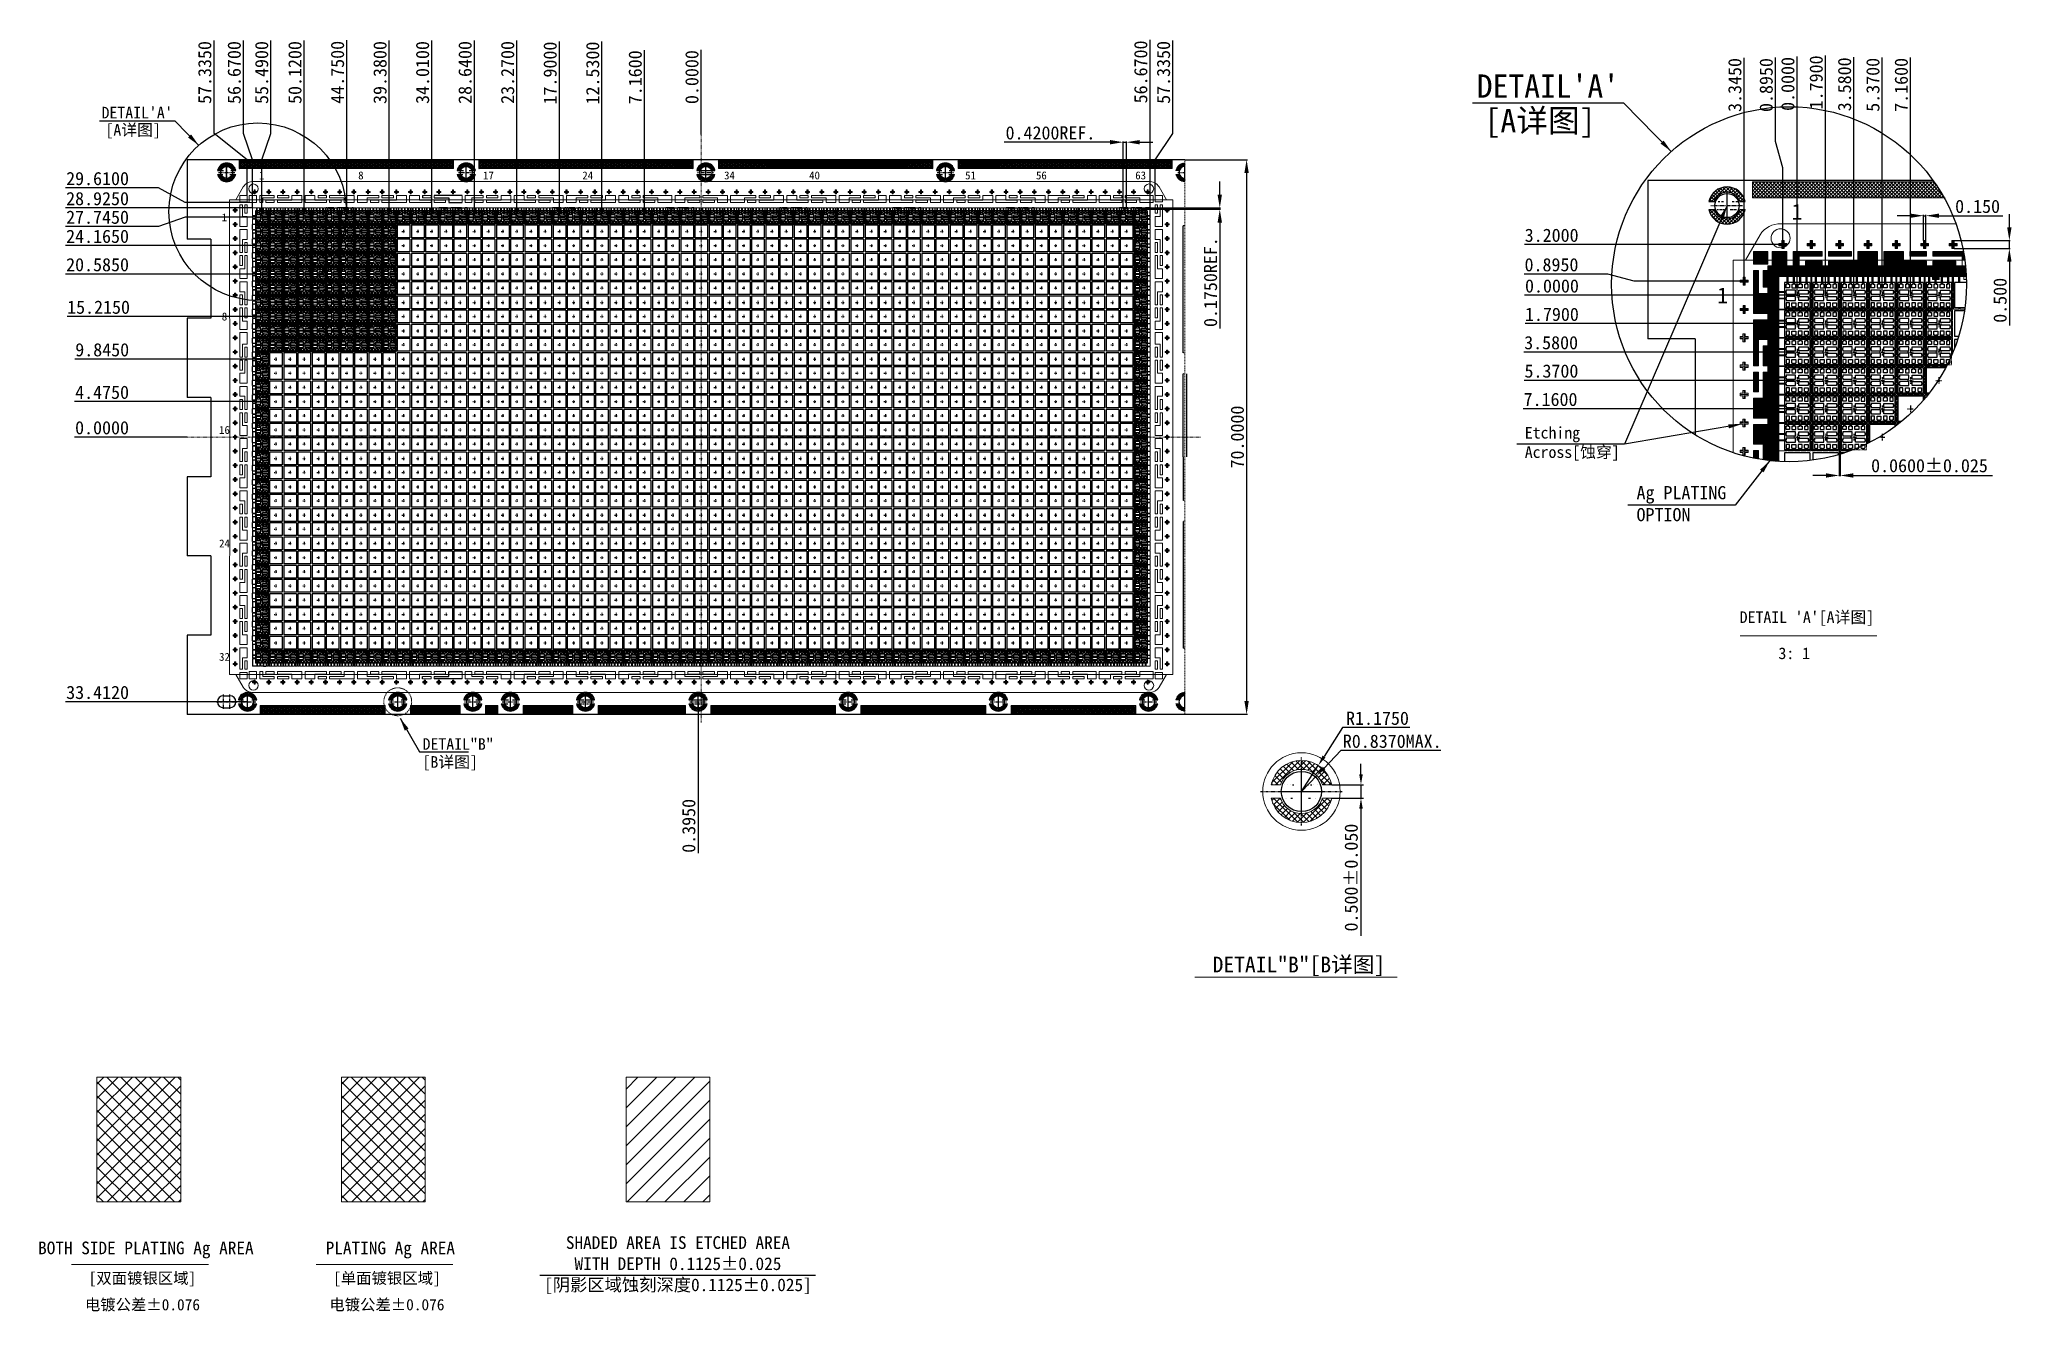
# Model space of a CAD drawing. Extents: x -120 to 253, y -170 to 71.
import ezdxf

# ---------------------------------------------------------------- set-up
doc = ezdxf.new("R2010")
doc.units = 0
doc.header["$LTSCALE"] = 0.01
doc.header["$MEASUREMENT"] = 0
for name, pattern in [('CENTER', [2, 1.25, -0.25, 0.25, -0.25]), ('CENTER2', [1.125, 0.75, -0.125, 0.125, -0.125]), ('DASHDOTX2', [50.8, 25.4, -12.7, 0, -12.7]), ('PHANTOM', [2.5, 1.25, -0.25, 0.25, -0.25, 0.25, -0.25])]:
    doc.linetypes.add(name, pattern=pattern)
doc.layers.get('0').update_dxf_attribs({"linetype": 'CONTINUOUS', "lineweight": 0})
doc.layers.get('DEFPOINTS').update_dxf_attribs({"linetype": 'CONTINUOUS'})
for name, color, linetype in [('0D', 2, 'CONTINUOUS'), ('CEN', 2, 'CENTER'), ('DIM', 7, 'CONTINUOUS'), ('Double Plating', 6, 'CONTINUOUS'), ('PACKAGE', 6, 'CONTINUOUS'), ('PAGE1', 7, 'CONTINUOUS'), ('PAGE2', 7, 'CONTINUOUS'), ('PAGE3', 7, 'CONTINUOUS'), ('PATTERNING', 7, 'CONTINUOUS'), ('plating', 1, 'CONTINUOUS'), ('标注', 7, 'CONTINUOUS'), ('正面', 30, 'CONTINUOUS'), ('阴影', 3, 'CONTINUOUS')]:
    doc.layers.add(name, color=color, linetype=linetype)
for name, color, linetype, lineweight in [('AM_4', 3, 'CONTINUOUS', 25), ('Center', 7, 'DASHDOTX2', 13), ('Pkg', 6, 'PHANTOM', 9)]:
    doc.layers.add(name, color=color, linetype=linetype, lineweight=lineweight)
doc.styles.add('BZ', font='simplex.shx')
doc.styles.get("Standard").update_dxf_attribs({"font": ''})
doc.styles.get('STANDARD').set_extended_font_data('SimSun')
doc.dimstyles.new('A3_1.5X', dxfattribs={"dimtxt": 2.5, "dimasz": 2.5, "dimexe": 0.01, "dimexo": 0.01, "dimgap": 0.5, "dimtad": 1, "dimdec": 4, "dimlfac": 0.666667, "dimzin": 1, "dimdsep": 46, "dimlunit": 6, "dimtxsty": 'STANDARD', "dimcen": 2.5, "dimclrd": 1, "dimclre": 1, "dimclrt": 7, "dimadec": 0, "dimazin": 0, "dimtfac": 1, "dimtdec": 3, "dimtmove": 0, "dimatfit": 3, "dimfxl": 1, "dimtolj": 1, "dimtzin": 0, "dimarcsym": 1})
doc.dimstyles.new('LF2_A3_1.5X', dxfattribs={"dimtxt": 2.5, "dimasz": 2.5, "dimexe": 0.15, "dimexo": 0.01, "dimgap": 0.5, "dimtad": 1, "dimdec": 4, "dimlfac": 0.666667, "dimzin": 1, "dimdsep": 46, "dimlunit": 6, "dimtxsty": 'STANDARD', "dimcen": 2.5, "dimclrd": 1, "dimclre": 1, "dimclrt": 7, "dimadec": 0, "dimazin": 0, "dimtfac": 1, "dimtdec": 4, "dimtmove": 0, "dimatfit": 3, "dimfxl": 1, "dimtfillclr": 256, "dimtolj": 1, "dimtzin": 0, "dimarcsym": 1})
doc.dimstyles.new('LF2_A3_3X', dxfattribs={"dimtxt": 2.5, "dimasz": 2.5, "dimexe": 0.15, "dimexo": 0.01, "dimgap": 0.5, "dimtad": 1, "dimdec": 4, "dimlfac": 0.333333, "dimzin": 1, "dimdsep": 46, "dimlunit": 6, "dimtxsty": 'STANDARD', "dimcen": 2.5, "dimclrd": 1, "dimclre": 1, "dimclrt": 7, "dimadec": 0, "dimazin": 0, "dimtfac": 1, "dimtdec": 4, "dimtmove": 0, "dimatfit": 3, "dimfxl": 1, "dimtfillclr": 256, "dimtolj": 1, "dimtzin": 0, "dimarcsym": 1})
doc.dimstyles.new('LF2_A3_5X', dxfattribs={"dimtxt": 2.5, "dimasz": 2, "dimexe": 0.5, "dimexo": 0.01, "dimgap": 0.5, "dimtad": 1, "dimdec": 4, "dimlfac": 0.2, "dimzin": 0, "dimdsep": 46, "dimtxsty": 'BZ', "dimcen": 0.6, "dimclrd": 1, "dimclre": 1, "dimclrt": 256, "dimadec": 0, "dimazin": 0, "dimtfac": 1, "dimtdec": 4, "dimtmove": 0, "dimatfit": 3, "dimfxl": 1, "dimtolj": 1, "dimtzin": 0, "dimarcsym": 0})
doc.dimstyles.new('LF2_A3_5X$4', dxfattribs={"dimtxt": 2.5, "dimasz": 2, "dimexe": 0.5, "dimexo": 0.01, "dimgap": 0.5, "dimtad": 1, "dimtih": 1, "dimtoh": 1, "dimdec": 4, "dimlfac": 0.2, "dimzin": 0, "dimdsep": 46, "dimtxsty": 'BZ', "dimcen": 0.6, "dimclrd": 1, "dimclre": 1, "dimclrt": 256, "dimadec": 0, "dimazin": 0, "dimtfac": 1, "dimtdec": 4, "dimtmove": 0, "dimatfit": 3, "dimfxl": 1, "dimtolj": 1, "dimtzin": 0, "dimarcsym": 0})
pattern_1 = [(45, (0, 0), (-0.1122532, 0.1122532), []), (135, (0, 0), (-0.1122532, -0.1122532), [])]

msp = doc.modelspace()

# ---------------------------------------------------------------- texts
for s, height, p in [('DETAIL"B"', 2.2, (-47.85648, -63.77305)), ('DETAIL"B"[B详图]', 3, (101.76996, -105.92084))]:
    msp.add_text(s, height=height, rotation=0.000003).set_placement(p)
for s, insert, char_height, width, attachment_point in [("DETAIL'A'", (151.80614, 64.10605), 4.4, 28.7441236, 1), ("DETAIL'A'", (151.80614, 64.10605), 4.4, 28.7441236, 1), ("DETAIL'A'", (-108.65446, 57.97315), 2.2, 14.3720618, 1), ("DETAIL'A'", (-108.65446, 57.97315), 2.2, 14.3720618, 1), ('[A详图]', (163.78026, 54.84401), 4.4, 27.7769487, 5), ('[A详图]', (163.78026, 54.84401), 4.4, 27.7769487, 5), ('[A详图]', (-102.6674, 53.34213), 2.2, 13.8884743, 5), ('[A详图]', (-102.6674, 53.34213), 2.2, 13.8884743, 5), ('1', (212.46506, 38.11129), 3, 8.3834466, 5), ('1', (198.36733, 22.28628), 3, 8.3834466, 5), ('\\pi0.2159;Etching\\PAcross[蚀穿]', (160.67888, -2.6305), 2.2, 18.5411111, 1), ("DETAIL 'A'[A详图]", (201.59424, -37.55137), 2.2, 29.3142035, 1), ('3: 1', (208.92904, -44.39219), 2.2, 19.0950058, 1)]:
    msp.add_mtext(s, dxfattribs=dict(insert=insert, char_height=char_height, width=width, attachment_point=attachment_point))
at = {"insert": (-42.62252, -66.32898), "char_height": 2.2, "width": 13.8884743, "attachment_point": 5, "rotation": 0.000003}
msp.add_mtext('[B详图]', dxfattribs=at)
at = {"layer": 'PAGE3', "char_height": 2.4, "width": 88.3630738, "attachment_point": 5}
for s, insert in [(' BOTH SIDE PLATING Ag AREA', (-101.07754, -158.4798)), (' PLATING Ag AREA', (-54.77887, -158.4798)), ('SHADED AREA IS ETCHED AREA \\PWITH DEPTH {\\C7;0.1125%%P0.025} \\P[阴影区域蚀刻深度{\\C7;0.1125%%P0.025}]', (0.50627, -161.34937)), ('{\\H0.8889x;[双面镀银区域]}', (-100.90858, -164.05015)), ('{\\H0.8889x;[单面镀银区域]}', (-54.6099, -164.05015)), ('{\\H0.8889x;电镀公差%%P0.076}', (-100.90858, -168.94652)), ('{\\H0.8889x;电镀公差%%P0.076}', (-54.6099, -168.94652))]:
    msp.add_mtext(s, dxfattribs=dict(at, insert=insert))

# ---------------------------------------------------------------- blocks, each defined once
blk = doc.blocks.new('vc')
for p, q in [((-93.64, 209.47), (-94.99, 209.47)), ((-94.99, 208.27), (-94.99, 209.47)), ((-93.24, 208.12), (-93.24, 209.47)), ((-93.24, 209.47), (-91.85, 209.47)), ((-91.85, 208.12), (-91.85, 209.47)), ((-91.25, 209.47), (-91.25, 208.12)), ((-91.25, 209.47), (-88.51, 209.47)), ((-85.74, 209.47), (-85.74, 209.02)), ((-85.14, 208.57), (-85.14, 209.47)), ((-85.14, 209.47), (-83.26, 209.47)), ((-80.79, 209.47), (-80.79, 208.57)), ((-80.19, 209.47), (-80.19, 209.02)), ((-68.71, 209.47), (-72.76, 209.47)), ((-65.94, 209.02), (-65.94, 209.47)), ((-65.34, 208.57), (-65.34, 209.47)), ((-65.34, 209.47), (-63.46, 209.47)), ((-60.99, 209.47), (-60.99, 208.57)), ((-52.93, 208.12), (-52.93, 209.47)), ((-52.33, 209.47), (-52.33, 208.12)), ((-48.91, 209.47), (-52.33, 209.47)), ((-46.14, 209.02), (-46.14, 209.47)), ((-45.54, 208.57), (-45.54, 209.47)), ((-45.54, 209.47), (-43.66, 209.47)), ((-41.19, 209.47), (-41.19, 208.57)), ((-40.59, 209.47), (-40.59, 209.02)), ((-33.76, 209.47), (-38.41, 209.47)), ((-26.34, 209.02), (-26.34, 209.47)), ((-25.74, 208.57), (-25.74, 209.47)), ((-25.74, 209.47), (-23.86, 209.47)), ((-21.39, 209.47), (-21.39, 208.57)), ((-20.79, 209.47), (-20.79, 209.02)), ((-13.29, 209.47), (-18.61, 209.47)), ((-13.18, 209.47), (-13.29, 209.47)), ((-13.18, 208.12), (-13.18, 209.47)), ((-12.58, 209.47), (-12.58, 208.12)), ((-7.92, 209.47), (-12.58, 209.47)), ((-2.67, 209.47), (-7.32, 209.47)), ((2.73, 209.47), (-2.07, 209.47)), ((5.51, 209.02), (5.51, 209.47)), ((7.98, 209.47), (6.11, 209.47)), ((6.11, 209.47), (6.11, 208.57)), ((10.46, 208.57), (10.46, 209.47)), ((11.06, 209.02), (11.06, 209.47)), ((13.23, 209.47), (17.88, 209.47)), ((25.31, 209.47), (25.31, 209.02)), ((27.4, 209.47), (25.91, 209.47)), ((25.91, 209.47), (25.91, 208.57)), ((27.4, 208.12), (27.4, 209.47)), ((28, 209.47), (28, 208.12)), ((30.26, 209.47), (28, 209.47)), ((30.26, 208.57), (30.26, 209.47)), ((30.86, 209.02), (30.86, 209.47)), ((38.28, 209.47), (42.33, 209.47)), ((45.11, 209.47), (45.11, 209.02)), ((47.58, 209.47), (45.71, 209.47)), ((45.71, 209.47), (45.71, 208.57)), ((50.06, 208.57), (50.06, 209.47)), ((50.66, 209.02), (50.66, 209.47)), ((52.83, 209.47), (57.48, 209.47)), ((64.91, 209.47), (64.91, 209.02)), ((67.15, 209.47), (65.51, 209.47)), ((65.51, 209.47), (65.51, 208.57)), ((67.15, 208.12), (67.15, 209.47)), ((67.75, 209.47), (67.75, 208.12)), ((69.86, 209.47), (67.75, 209.47)), ((69.86, 208.57), (69.86, 209.47)), ((70.46, 209.47), (70.46, 209.02)), ((77.96, 209.47), (72.63, 209.47)), ((77.96, 208.12), (77.96, 209.47)), ((78.36, 209.47), (79.71, 209.47)), ((79.71, 208.27), (79.71, 209.47)), ((-93.64, 208.27), (-94.99, 208.27)), ((-94.54, 208.27), (-94.99, 208.27)), ((-94.54, 207.67), (-94.99, 207.67)), ((-94.54, 205.48), (-94.54, 207.67)), ((-93.64, 205.48), (-94.54, 205.48)), ((-94.09, 206.08), (-94.09, 207.67)), ((-93.64, 206.08), (-94.09, 206.08)), ((-93.64, 206.08), (-93.64, 207.67)), ((-91.85, 208.12), (-93.24, 208.12)), ((-90.69, 208.12), (-91.25, 208.12)), ((-88.51, 209.02), (-90.69, 209.02)), ((-90.69, 209.02), (-90.69, 208.12)), ((-90.09, 208.12), (-90.09, 208.57)), ((-87.91, 208.57), (-85.14, 208.57)), ((-83.26, 208.12), (-87.91, 208.12)), ((-80.79, 208.57), (-78.61, 208.57)), ((-78.01, 209.02), (-75.24, 209.02)), ((-75.84, 208.57), (-75.84, 208.12)), ((-75.24, 209.02), (-75.24, 208.12)), ((-72.76, 208.12), (-70.89, 208.12)), ((-70.89, 208.12), (-70.89, 209.02)), ((-70.89, 209.02), (-68.71, 209.02)), ((-70.29, 208.12), (-70.29, 208.57)), ((-68.11, 208.57), (-65.34, 208.57)), ((-63.46, 208.12), (-68.11, 208.12)), ((-60.99, 208.57), (-58.81, 208.57)), ((-56.04, 208.57), (-56.04, 208.12)), ((-52.33, 208.12), (-51.09, 208.12)), ((-51.09, 208.12), (-51.09, 209.02)), ((-51.09, 209.02), (-48.91, 209.02)), ((-50.49, 208.12), (-50.49, 208.57)), ((-48.31, 208.57), (-45.54, 208.57)), ((-43.66, 208.12), (-48.31, 208.12)), ((-41.19, 208.57), (-39.01, 208.57)), ((-38.41, 209.02), (-35.64, 209.02)), ((-36.24, 208.57), (-36.24, 208.12)), ((-35.64, 209.02), (-35.64, 208.12)), ((-35.64, 208.12), (-33.76, 208.12)), ((-31.29, 208.12), (-31.29, 209.02)), ((-31.29, 209.02), (-29.11, 209.02)), ((-30.69, 208.12), (-30.69, 208.57)), ((-28.51, 208.57), (-25.74, 208.57)), ((-23.86, 208.12), (-28.51, 208.12)), ((-21.39, 208.57), (-19.21, 208.57)), ((-18.61, 209.02), (-15.84, 209.02)), ((-16.44, 208.57), (-16.44, 208.12)), ((-15.84, 209.02), (-15.84, 208.12)), ((-15.84, 208.12), (-13.29, 208.12)), ((-13.29, 208.12), (-13.18, 208.12)), ((-12.58, 208.12), (-10.74, 208.12)), ((-10.74, 208.12), (-10.74, 209.02)), ((-7.32, 209.02), (-4.54, 209.02)), ((-4.54, 209.02), (-4.54, 208.12)), ((-4.54, 208.12), (-2.67, 208.12)), ((-2.07, 208.12), (0.56, 208.12)), ((0.56, 208.12), (0.56, 209.02)), ((0.56, 209.02), (2.73, 209.02)), ((1.16, 208.57), (1.16, 208.12)), ((6.11, 208.57), (3.33, 208.57)), ((3.33, 208.12), (7.98, 208.12)), ((12.63, 208.57), (10.46, 208.57)), ((16.01, 209.02), (13.23, 209.02)), ((15.41, 208.12), (15.41, 208.57)), ((16.01, 208.12), (16.01, 209.02)), ((17.88, 208.12), (16.01, 208.12)), ((22.53, 209.02), (20.36, 209.02)), ((20.36, 209.02), (20.36, 208.12)), ((20.96, 208.57), (20.96, 208.12)), ((25.91, 208.57), (23.13, 208.57)), ((23.13, 208.12), (27.4, 208.12)), ((28, 208.12), (32.43, 208.12)), ((32.43, 208.57), (30.26, 208.57)), ((35.81, 209.02), (33.03, 209.02)), ((35.21, 208.12), (35.21, 208.57)), ((35.81, 208.12), (35.81, 209.02)), ((37.68, 208.12), (35.81, 208.12)), ((42.33, 209.02), (40.16, 209.02)), ((40.16, 209.02), (40.16, 208.12)), ((40.76, 208.57), (40.76, 208.12)), ((45.71, 208.57), (42.93, 208.57)), ((42.93, 208.12), (47.58, 208.12)), ((52.23, 208.57), (50.06, 208.57)), ((55.61, 209.02), (52.83, 209.02)), ((55.01, 208.12), (55.01, 208.57)), ((55.61, 208.12), (55.61, 209.02)), ((57.48, 208.12), (55.61, 208.12)), ((62.13, 209.02), (59.96, 209.02)), ((59.96, 209.02), (59.96, 208.12)), ((60.56, 208.57), (60.56, 208.12)), ((65.51, 208.57), (62.73, 208.57)), ((62.73, 208.12), (67.15, 208.12)), ((67.75, 208.12), (72.03, 208.12)), ((72.03, 208.57), (69.86, 208.57)), ((72.63, 209.02), (75.41, 209.02)), ((74.81, 208.12), (74.81, 208.57)), ((75.41, 209.02), (75.41, 208.12)), ((75.41, 208.12), (77.96, 208.12)), ((78.36, 208.27), (79.71, 208.27)), ((78.36, 206.08), (78.36, 207.67)), ((78.36, 206.08), (78.81, 206.08)), ((78.36, 205.48), (79.26, 205.48)), ((78.81, 206.08), (78.81, 207.67)), ((79.26, 208.27), (79.71, 208.27)), ((79.26, 207.67), (79.71, 207.67)), ((79.26, 205.48), (79.26, 207.67)), ((-94.99, 203.01), (-94.99, 198.66)), ((-93.64, 201.13), (-93.64, 203.01)), ((78.36, 201.13), (78.36, 203.01)), ((79.71, 203.01), (79.71, 198.66)), ((-94.54, 201.13), (-93.64, 201.13)), ((-94.54, 198.66), (-94.54, 201.13)), ((-94.09, 200.53), (-93.64, 200.53)), ((-94.09, 195.58), (-94.09, 198.06)), ((79.26, 201.13), (78.36, 201.13)), ((78.81, 200.53), (78.36, 200.53)), ((78.81, 195.58), (78.81, 198.06)), ((79.26, 198.66), (79.26, 201.13)), ((-94.99, 196.18), (-94.54, 196.18)), ((-94.99, 195.58), (-94.09, 195.58)), ((79.71, 195.58), (78.81, 195.58)), ((79.71, 196.18), (79.26, 196.18)), ((-94.99, 191.23), (-94.99, 193.11)), ((-94.09, 191.23), (-94.99, 191.23)), ((-94.54, 190.63), (-94.99, 190.63)), ((-94.09, 188.76), (-94.09, 191.23)), ((-93.64, 193.11), (-93.64, 188.76)), ((78.36, 193.11), (78.36, 188.76)), ((78.81, 188.76), (78.81, 191.23)), ((78.81, 191.23), (79.71, 191.23)), ((79.26, 190.63), (79.71, 190.63)), ((79.71, 191.23), (79.71, 193.11)), ((-94.54, 185.68), (-94.54, 188.16)), ((79.26, 185.68), (79.26, 188.16)), ((-94.99, 183.49), (-94.99, 178.86)), ((-93.64, 185.68), (-94.54, 185.68)), ((-93.64, 186.28), (-94.09, 186.28)), ((-93.64, 181.33), (-93.64, 183.49)), ((78.36, 186.28), (78.81, 186.28)), ((78.36, 185.68), (79.26, 185.68)), ((78.36, 181.33), (78.36, 183.49)), ((79.71, 183.49), (79.71, 178.86)), ((-94.54, 178.86), (-94.54, 181.33)), ((-94.54, 181.33), (-93.64, 181.33)), ((-94.09, 180.73), (-93.64, 180.73)), ((79.26, 181.33), (78.36, 181.33)), ((78.81, 180.73), (78.36, 180.73)), ((79.26, 178.86), (79.26, 181.33)), ((-94.99, 176.38), (-94.54, 176.38)), ((-94.99, 175.78), (-94.09, 175.78)), ((-94.09, 175.78), (-94.09, 178.26)), ((78.81, 175.78), (78.81, 178.26)), ((79.71, 175.78), (78.81, 175.78)), ((79.71, 176.38), (79.26, 176.38)), ((-94.99, 171.43), (-94.99, 173.31)), ((-93.64, 173.31), (-93.64, 168.91)), ((78.36, 173.31), (78.36, 168.91)), ((79.71, 171.43), (79.71, 173.31)), ((-94.09, 171.43), (-94.99, 171.43)), ((-94.54, 170.83), (-94.99, 170.83)), ((-94.99, 168.31), (-94.99, 164.01)), ((-94.54, 165.88), (-94.54, 168.31)), ((-94.09, 168.91), (-94.09, 171.43)), ((78.81, 168.91), (78.81, 171.43)), ((78.81, 171.43), (79.71, 171.43)), ((79.26, 170.83), (79.71, 170.83)), ((79.26, 165.88), (79.26, 168.31)), ((79.71, 168.31), (79.71, 164.01)), ((-93.64, 165.88), (-94.54, 165.88)), ((-93.64, 166.48), (-94.09, 166.48)), ((-93.64, 164.01), (-93.64, 165.88)), ((78.36, 166.48), (78.81, 166.48)), ((78.36, 164.01), (78.36, 165.88)), ((78.36, 165.88), (79.26, 165.88)), ((-94.99, 159.06), (-94.99, 163.41)), ((-93.64, 161.53), (-94.54, 161.53)), ((-94.54, 161.53), (-94.54, 159.06)), ((-93.64, 160.93), (-94.09, 160.93)), ((-93.64, 163.41), (-93.64, 161.53)), ((78.36, 163.41), (78.36, 161.53)), ((78.36, 161.53), (79.26, 161.53)), ((78.36, 160.93), (78.81, 160.93)), ((79.26, 161.53), (79.26, 159.06)), ((79.71, 159.06), (79.71, 163.41)), ((-94.09, 158.46), (-94.09, 155.98)), ((78.81, 158.46), (78.81, 155.98)), ((-94.54, 156.58), (-94.99, 156.58)), ((-94.09, 155.98), (-94.99, 155.98)), ((-94.99, 153.51), (-94.99, 151.63)), ((-93.64, 149.16), (-93.64, 153.51)), ((78.36, 149.16), (78.36, 153.51)), ((78.81, 155.98), (79.71, 155.98)), ((79.26, 156.58), (79.71, 156.58)), ((79.71, 153.51), (79.71, 151.63)), ((-94.99, 151.63), (-94.09, 151.63)), ((-94.99, 151.03), (-94.54, 151.03)), ((-94.09, 151.63), (-94.09, 149.16)), ((79.71, 151.63), (78.81, 151.63)), ((78.81, 151.63), (78.81, 149.16)), ((79.71, 151.03), (79.26, 151.03)), ((-94.54, 148.56), (-94.54, 146.08)), ((-94.54, 146.08), (-93.64, 146.08)), ((-94.09, 146.68), (-93.64, 146.68)), ((78.81, 146.68), (78.36, 146.68)), ((79.26, 146.08), (78.36, 146.08)), ((79.26, 148.56), (79.26, 146.08)), ((-94.99, 139.26), (-94.99, 143.61)), ((-93.64, 143.61), (-93.64, 141.73)), ((78.36, 143.61), (78.36, 141.73)), ((79.71, 139.26), (79.71, 143.61)), ((-93.64, 141.73), (-94.54, 141.73)), ((-94.54, 141.73), (-94.54, 139.26)), ((-93.64, 141.13), (-94.09, 141.13)), ((-94.09, 138.66), (-94.09, 136.18)), ((78.36, 141.73), (79.26, 141.73)), ((78.36, 141.13), (78.81, 141.13)), ((78.81, 138.66), (78.81, 136.18)), ((79.26, 141.73), (79.26, 139.26)), ((-94.54, 136.78), (-94.99, 136.78)), ((-94.09, 136.18), (-94.99, 136.18)), ((78.81, 136.18), (79.71, 136.18)), ((79.26, 136.78), (79.71, 136.78)), ((-94.99, 133.71), (-94.99, 131.83)), ((-94.99, 131.83), (-94.09, 131.83)), ((-94.99, 131.23), (-94.54, 131.23)), ((-94.09, 131.83), (-94.09, 129.36)), ((-93.64, 129.36), (-93.64, 133.71)), ((78.36, 129.36), (78.36, 133.71)), ((79.71, 131.83), (78.81, 131.83)), ((78.81, 131.83), (78.81, 129.36)), ((79.71, 131.23), (79.26, 131.23)), ((79.71, 133.71), (79.71, 131.83)), ((-94.54, 128.76), (-94.54, 126.28)), ((79.26, 128.76), (79.26, 126.28)), ((-94.99, 119.74), (-94.99, 123.81)), ((-94.54, 126.28), (-93.64, 126.28)), ((-94.09, 126.88), (-93.64, 126.88)), ((-93.64, 123.81), (-93.64, 121.93)), ((78.81, 126.88), (78.36, 126.88)), ((79.26, 126.28), (78.36, 126.28)), ((78.36, 123.81), (78.36, 121.93)), ((79.71, 119.74), (79.71, 123.81)), ((-94.54, 119.74), (-94.99, 119.74)), ((-94.54, 121.93), (-94.54, 119.74)), ((-93.64, 121.93), (-94.54, 121.93)), ((-94.09, 121.33), (-94.09, 119.74)), ((-93.64, 121.33), (-94.09, 121.33)), ((-93.64, 119.74), (-93.64, 121.33)), ((78.36, 121.93), (79.26, 121.93)), ((78.36, 119.74), (78.36, 121.33)), ((78.36, 121.33), (78.81, 121.33)), ((78.81, 121.33), (78.81, 119.74)), ((79.26, 121.93), (79.26, 119.74)), ((79.26, 119.74), (79.71, 119.74)), ((-94.99, 119.14), (-94.99, 117.94)), ((-93.64, 119.14), (-94.99, 119.14)), ((-94.54, 119.14), (-94.99, 119.14)), ((-93.64, 117.94), (-94.99, 117.94)), ((-93.64, 119.14), (-93.64, 117.94)), ((-93.24, 119.29), (-93.24, 117.94)), ((-91.85, 119.29), (-93.24, 119.29)), ((-93.24, 117.94), (-91.85, 117.94)), ((-91.85, 119.29), (-91.85, 117.94)), ((-90.69, 119.29), (-91.25, 119.29)), ((-91.25, 117.94), (-91.25, 119.29)), ((-91.25, 117.94), (-88.51, 117.94)), ((-90.69, 118.39), (-90.69, 119.29)), ((-88.51, 118.39), (-90.69, 118.39)), ((-90.09, 119.29), (-90.09, 118.84)), ((-83.26, 119.29), (-87.91, 119.29)), ((-87.91, 118.84), (-85.14, 118.84)), ((-85.74, 117.94), (-85.74, 118.39)), ((-85.14, 118.84), (-85.14, 117.94)), ((-85.14, 117.94), (-83.26, 117.94)), ((-80.79, 117.94), (-80.79, 118.84)), ((-80.79, 118.84), (-78.61, 118.84)), ((-80.19, 117.94), (-80.19, 118.39)), ((-78.01, 118.39), (-75.24, 118.39)), ((-75.84, 118.84), (-75.84, 119.29)), ((-75.24, 118.39), (-75.24, 119.29)), ((-72.76, 119.29), (-70.89, 119.29)), ((-68.71, 117.94), (-72.76, 117.94)), ((-70.89, 119.29), (-70.89, 118.39)), ((-70.89, 118.39), (-68.71, 118.39)), ((-70.29, 119.29), (-70.29, 118.84)), ((-63.46, 119.29), (-68.11, 119.29)), ((-68.11, 118.84), (-65.34, 118.84)), ((-65.94, 118.39), (-65.94, 117.94)), ((-65.34, 118.84), (-65.34, 117.94)), ((-65.34, 117.94), (-63.46, 117.94)), ((-60.99, 117.94), (-60.99, 118.84)), ((-60.99, 118.84), (-58.81, 118.84)), ((-56.04, 118.84), (-56.04, 119.29)), ((-52.93, 119.29), (-52.93, 117.94)), ((-52.33, 117.94), (-52.33, 119.29)), ((-52.33, 119.29), (-51.09, 119.29)), ((-48.91, 117.94), (-52.33, 117.94)), ((-51.09, 119.29), (-51.09, 118.39)), ((-51.09, 118.39), (-48.91, 118.39)), ((-50.49, 119.29), (-50.49, 118.84)), ((-43.66, 119.29), (-48.31, 119.29)), ((-48.31, 118.84), (-45.54, 118.84)), ((-46.14, 118.39), (-46.14, 117.94)), ((-45.54, 118.84), (-45.54, 117.94)), ((-45.54, 117.94), (-43.66, 117.94)), ((-41.19, 117.94), (-41.19, 118.84)), ((-41.19, 118.84), (-39.01, 118.84)), ((-40.59, 117.94), (-40.59, 118.39)), ((-38.41, 118.39), (-35.64, 118.39)), ((-33.76, 117.94), (-38.41, 117.94)), ((-36.24, 118.84), (-36.24, 119.29)), ((-35.64, 118.39), (-35.64, 119.29)), ((-35.64, 119.29), (-33.76, 119.29)), ((-31.29, 119.29), (-31.29, 118.39)), ((-31.29, 118.39), (-29.11, 118.39)), ((-30.69, 119.29), (-30.69, 118.84)), ((-23.86, 119.29), (-28.51, 119.29)), ((-28.51, 118.84), (-25.74, 118.84)), ((-26.34, 118.39), (-26.34, 117.94)), ((-25.74, 118.84), (-25.74, 117.94)), ((-25.74, 117.94), (-23.86, 117.94)), ((-21.39, 117.94), (-21.39, 118.84)), ((-21.39, 118.84), (-19.21, 118.84)), ((-20.79, 117.94), (-20.79, 118.39)), ((-18.61, 118.39), (-15.84, 118.39)), ((-13.29, 117.94), (-18.61, 117.94)), ((-16.44, 118.84), (-16.44, 119.29)), ((-15.84, 118.39), (-15.84, 119.29)), ((-15.84, 119.29), (-13.29, 119.29)), ((-13.29, 119.29), (-13.18, 119.29)), ((-13.18, 117.94), (-13.29, 117.94)), ((-13.18, 119.29), (-13.18, 117.94)), ((-12.58, 117.94), (-12.58, 119.29)), ((-12.58, 119.29), (-10.74, 119.29)), ((-7.92, 117.94), (-12.58, 117.94)), ((-10.74, 119.29), (-10.74, 118.39)), ((-7.32, 118.39), (-4.54, 118.39)), ((-2.67, 117.94), (-7.32, 117.94)), ((-4.54, 118.39), (-4.54, 119.29)), ((-4.54, 119.29), (-2.67, 119.29)), ((-2.07, 119.29), (0.56, 119.29)), ((2.73, 117.94), (-2.07, 117.94)), ((0.56, 119.29), (0.56, 118.39)), ((0.56, 118.39), (2.73, 118.39)), ((1.16, 118.84), (1.16, 119.29)), ((3.33, 119.29), (7.98, 119.29)), ((6.11, 118.84), (3.33, 118.84)), ((5.51, 118.39), (5.51, 117.94)), ((6.11, 117.94), (6.11, 118.84)), ((7.98, 117.94), (6.11, 117.94)), ((12.63, 118.84), (10.46, 118.84)), ((10.46, 118.84), (10.46, 117.94)), ((11.06, 118.39), (11.06, 117.94)), ((16.01, 118.39), (13.23, 118.39)), ((13.23, 117.94), (17.88, 117.94)), ((15.41, 119.29), (15.41, 118.84)), ((17.88, 119.29), (16.01, 119.29)), ((16.01, 119.29), (16.01, 118.39)), ((20.36, 118.39), (20.36, 119.29)), ((22.53, 118.39), (20.36, 118.39)), ((20.96, 118.84), (20.96, 119.29)), ((23.13, 119.29), (27.4, 119.29)), ((25.91, 118.84), (23.13, 118.84)), ((25.31, 117.94), (25.31, 118.39)), ((25.91, 117.94), (25.91, 118.84)), ((27.4, 117.94), (25.91, 117.94)), ((27.4, 119.29), (27.4, 117.94)), ((28, 117.94), (28, 119.29)), ((28, 119.29), (32.43, 119.29)), ((30.26, 117.94), (28, 117.94)), ((32.43, 118.84), (30.26, 118.84)), ((30.26, 118.84), (30.26, 117.94)), ((30.86, 118.39), (30.86, 117.94)), ((35.81, 118.39), (33.03, 118.39)), ((35.21, 119.29), (35.21, 118.84)), ((37.68, 119.29), (35.81, 119.29)), ((35.81, 119.29), (35.81, 118.39)), ((38.28, 117.94), (42.33, 117.94)), ((40.16, 118.39), (40.16, 119.29)), ((42.33, 118.39), (40.16, 118.39)), ((40.76, 118.84), (40.76, 119.29)), ((42.93, 119.29), (47.58, 119.29)), ((45.71, 118.84), (42.93, 118.84)), ((45.11, 117.94), (45.11, 118.39)), ((45.71, 117.94), (45.71, 118.84)), ((47.58, 117.94), (45.71, 117.94)), ((52.23, 118.84), (50.06, 118.84)), ((50.06, 118.84), (50.06, 117.94)), ((50.66, 118.39), (50.66, 117.94)), ((55.61, 118.39), (52.83, 118.39)), ((52.83, 117.94), (57.48, 117.94)), ((55.01, 119.29), (55.01, 118.84)), ((57.48, 119.29), (55.61, 119.29)), ((55.61, 119.29), (55.61, 118.39)), ((59.96, 118.39), (59.96, 119.29)), ((62.13, 118.39), (59.96, 118.39)), ((60.56, 118.84), (60.56, 119.29)), ((62.73, 119.29), (67.15, 119.29)), ((65.51, 118.84), (62.73, 118.84)), ((64.91, 117.94), (64.91, 118.39)), ((65.51, 117.94), (65.51, 118.84)), ((67.15, 117.94), (65.51, 117.94)), ((67.15, 119.29), (67.15, 117.94)), ((67.75, 117.94), (67.75, 119.29)), ((67.75, 119.29), (72.03, 119.29)), ((69.86, 117.94), (67.75, 117.94)), ((72.03, 118.84), (69.86, 118.84)), ((69.86, 118.84), (69.86, 117.94)), ((70.46, 117.94), (70.46, 118.39)), ((72.63, 118.39), (75.41, 118.39)), ((77.96, 117.94), (72.63, 117.94)), ((74.81, 119.29), (74.81, 118.84)), ((75.41, 119.29), (77.96, 119.29)), ((75.41, 118.39), (75.41, 119.29)), ((77.96, 119.29), (77.96, 117.94)), ((78.36, 119.14), (79.71, 119.14)), ((78.36, 119.14), (78.36, 117.94)), ((78.36, 117.94), (79.71, 117.94)), ((79.26, 119.14), (79.71, 119.14)), ((79.71, 119.14), (79.71, 117.94))]:
    blk.add_line(p, q)
at = {"color": 0}
for p, q in [((-93.64, 209.47), (-93.64, 208.27)), ((-88.51, 209.47), (-88.51, 209.02)), ((-87.91, 209.47), (-87.91, 209.02)), ((-87.91, 209.47), (-85.74, 209.47)), ((-83.26, 208.12), (-83.26, 209.47)), ((-82.66, 208.12), (-82.66, 209.47)), ((-82.66, 209.47), (-80.79, 209.47)), ((-78.61, 209.47), (-80.19, 209.47)), ((-78.61, 209.02), (-78.61, 209.47)), ((-78.01, 209.02), (-78.01, 209.47)), ((-78.01, 209.47), (-73.36, 209.47)), ((-73.36, 209.47), (-73.36, 208.12)), ((-72.76, 209.47), (-72.76, 208.12)), ((-68.71, 209.47), (-68.71, 209.02)), ((-68.11, 209.47), (-68.11, 209.02)), ((-68.11, 209.47), (-65.94, 209.47)), ((-63.46, 208.12), (-63.46, 209.47)), ((-62.86, 208.12), (-62.86, 209.47)), ((-62.86, 209.47), (-60.99, 209.47)), ((-60.39, 209.47), (-58.81, 209.47)), ((-58.81, 209.02), (-58.81, 209.47)), ((-58.21, 209.02), (-58.21, 209.47)), ((-48.91, 209.47), (-48.91, 209.02)), ((-48.31, 209.47), (-48.31, 209.02)), ((-48.31, 209.47), (-46.14, 209.47)), ((-43.66, 208.12), (-43.66, 209.47)), ((-43.06, 208.12), (-43.06, 209.47)), ((-43.06, 209.47), (-41.19, 209.47)), ((-39.01, 209.47), (-40.59, 209.47)), ((-39.01, 209.02), (-39.01, 209.47)), ((-38.41, 209.02), (-38.41, 209.47)), ((-33.76, 209.47), (-33.76, 208.12)), ((-33.16, 209.47), (-33.16, 208.12)), ((-33.16, 209.47), (-29.11, 209.47)), ((-29.11, 209.47), (-29.11, 209.02)), ((-28.51, 209.47), (-28.51, 209.02)), ((-28.51, 209.47), (-26.34, 209.47)), ((-23.86, 208.12), (-23.86, 209.47)), ((-23.26, 208.12), (-23.26, 209.47)), ((-23.26, 209.47), (-21.39, 209.47)), ((-20.79, 209.47), (-19.21, 209.47)), ((-19.21, 209.02), (-19.21, 209.47)), ((-18.61, 209.02), (-18.61, 209.47)), ((-7.92, 209.02), (-7.92, 209.47)), ((-7.32, 209.02), (-7.32, 209.47)), ((-2.67, 209.47), (-2.67, 208.12)), ((-2.07, 209.47), (-2.07, 208.12)), ((2.73, 209.47), (2.73, 209.02)), ((3.33, 209.47), (3.33, 209.02)), ((3.33, 209.47), (5.51, 209.47)), ((7.98, 208.12), (7.98, 209.47)), ((8.58, 208.12), (8.58, 209.47)), ((8.58, 209.47), (10.46, 209.47)), ((11.06, 209.47), (12.63, 209.47)), ((12.63, 209.02), (12.63, 209.47)), ((13.23, 209.02), (13.23, 209.47)), ((17.88, 209.47), (17.88, 208.12)), ((18.48, 209.47), (18.48, 208.12)), ((18.48, 209.47), (22.53, 209.47)), ((22.53, 209.47), (22.53, 209.02)), ((23.13, 209.47), (23.13, 209.02)), ((23.13, 209.47), (25.31, 209.47)), ((30.86, 209.47), (32.43, 209.47)), ((32.43, 209.02), (32.43, 209.47)), ((33.03, 209.02), (33.03, 209.47)), ((37.68, 209.47), (33.03, 209.47)), ((37.68, 209.47), (37.68, 208.12)), ((38.28, 209.47), (38.28, 208.12)), ((42.33, 209.47), (42.33, 209.02)), ((42.93, 209.47), (42.93, 209.02)), ((42.93, 209.47), (45.11, 209.47)), ((47.58, 208.12), (47.58, 209.47)), ((48.18, 208.12), (48.18, 209.47)), ((48.18, 209.47), (50.06, 209.47)), ((50.66, 209.47), (52.23, 209.47)), ((52.23, 209.02), (52.23, 209.47)), ((52.83, 209.02), (52.83, 209.47)), ((57.48, 209.47), (57.48, 208.12)), ((58.08, 209.47), (58.08, 208.12)), ((58.08, 209.47), (62.13, 209.47)), ((62.13, 209.47), (62.13, 209.02)), ((62.73, 209.47), (62.73, 209.02)), ((62.73, 209.47), (64.91, 209.47)), ((70.46, 209.47), (72.03, 209.47)), ((72.03, 209.02), (72.03, 209.47)), ((72.63, 209.02), (72.63, 209.47)), ((78.36, 209.47), (78.36, 208.27)), ((-94.99, 207.67), (-94.99, 203.61)), ((-94.09, 207.67), (-93.64, 207.67)), ((-93.64, 205.48), (-93.64, 203.61)), ((-90.09, 208.57), (-88.51, 208.57)), ((-90.09, 208.12), (-88.51, 208.12)), ((-88.51, 208.57), (-88.51, 208.12)), ((-87.91, 209.02), (-85.74, 209.02)), ((-87.91, 208.57), (-87.91, 208.12)), ((-82.66, 208.12), (-78.61, 208.12)), ((-80.19, 209.02), (-78.61, 209.02)), ((-78.61, 208.57), (-78.61, 208.12)), ((-78.01, 208.57), (-78.01, 208.12)), ((-78.01, 208.57), (-75.84, 208.57)), ((-78.01, 208.12), (-75.84, 208.12)), ((-75.24, 208.12), (-73.36, 208.12)), ((-68.71, 208.57), (-70.29, 208.57)), ((-70.29, 208.12), (-68.71, 208.12)), ((-68.71, 208.57), (-68.71, 208.12)), ((-68.11, 209.02), (-65.94, 209.02)), ((-68.11, 208.57), (-68.11, 208.12)), ((-62.86, 208.12), (-58.81, 208.12)), ((-60.39, 209.02), (-58.81, 209.02)), ((-58.81, 208.57), (-58.81, 208.12)), ((-58.21, 208.57), (-58.21, 208.12)), ((-58.21, 208.57), (-56.04, 208.57)), ((-58.21, 208.12), (-56.04, 208.12)), ((-50.49, 208.57), (-48.91, 208.57)), ((-50.49, 208.12), (-48.91, 208.12)), ((-48.91, 208.57), (-48.91, 208.12)), ((-48.31, 209.02), (-46.14, 209.02)), ((-48.31, 208.57), (-48.31, 208.12)), ((-43.06, 208.12), (-39.01, 208.12)), ((-40.59, 209.02), (-39.01, 209.02)), ((-39.01, 208.57), (-39.01, 208.12)), ((-38.41, 208.57), (-38.41, 208.12)), ((-38.41, 208.57), (-36.24, 208.57)), ((-38.41, 208.12), (-36.24, 208.12)), ((-31.29, 208.12), (-33.16, 208.12)), ((-30.69, 208.57), (-29.11, 208.57)), ((-29.11, 208.12), (-30.69, 208.12)), ((-29.11, 208.57), (-29.11, 208.12)), ((-28.51, 209.02), (-26.34, 209.02)), ((-28.51, 208.57), (-28.51, 208.12)), ((-23.26, 208.12), (-19.21, 208.12)), ((-20.79, 209.02), (-19.21, 209.02)), ((-19.21, 208.57), (-19.21, 208.12)), ((-18.61, 208.57), (-18.61, 208.12)), ((-18.61, 208.57), (-16.44, 208.57)), ((-18.61, 208.12), (-16.44, 208.12)), ((-7.92, 209.02), (-10.74, 209.02)), ((-7.92, 208.57), (-7.92, 208.12)), ((-7.32, 208.57), (-7.32, 208.12)), ((2.73, 208.57), (1.16, 208.57)), ((1.16, 208.12), (2.73, 208.12)), ((2.73, 208.57), (2.73, 208.12)), ((3.33, 209.02), (5.51, 209.02)), ((3.33, 208.57), (3.33, 208.12)), ((8.58, 208.12), (12.63, 208.12)), ((11.06, 209.02), (12.63, 209.02)), ((12.63, 208.57), (12.63, 208.12)), ((13.23, 208.57), (13.23, 208.12)), ((13.23, 208.57), (15.41, 208.57)), ((13.23, 208.12), (15.41, 208.12)), ((20.36, 208.12), (18.48, 208.12)), ((22.53, 208.57), (20.96, 208.57)), ((20.96, 208.12), (22.53, 208.12)), ((22.53, 208.57), (22.53, 208.12)), ((23.13, 209.02), (25.31, 209.02)), ((23.13, 208.57), (23.13, 208.12)), ((32.43, 209.02), (30.86, 209.02)), ((32.43, 208.57), (32.43, 208.12)), ((33.03, 208.57), (33.03, 208.12)), ((33.03, 208.57), (35.21, 208.57)), ((33.03, 208.12), (35.21, 208.12)), ((38.28, 208.12), (40.16, 208.12)), ((40.76, 208.57), (42.33, 208.57)), ((40.76, 208.12), (42.33, 208.12)), ((42.33, 208.57), (42.33, 208.12)), ((42.93, 209.02), (45.11, 209.02)), ((42.93, 208.57), (42.93, 208.12)), ((48.18, 208.12), (52.23, 208.12)), ((52.23, 209.02), (50.66, 209.02)), ((52.23, 208.57), (52.23, 208.12)), ((52.83, 208.57), (52.83, 208.12)), ((52.83, 208.57), (55.01, 208.57)), ((52.83, 208.12), (55.01, 208.12)), ((58.08, 208.12), (59.96, 208.12)), ((62.13, 208.57), (60.56, 208.57)), ((62.13, 208.12), (60.56, 208.12)), ((62.13, 208.57), (62.13, 208.12)), ((62.73, 209.02), (64.91, 209.02)), ((62.73, 208.57), (62.73, 208.12)), ((70.46, 209.02), (72.03, 209.02)), ((72.03, 208.12), (72.03, 208.57)), ((72.63, 208.12), (72.63, 208.57)), ((72.63, 208.57), (74.81, 208.57)), ((72.63, 208.12), (74.81, 208.12)), ((78.81, 207.67), (78.36, 207.67)), ((78.36, 205.48), (78.36, 203.61)), ((79.71, 207.67), (79.71, 203.61)), ((-94.99, 203.61), (-93.64, 203.61)), ((-94.99, 203.01), (-93.64, 203.01)), ((79.71, 203.61), (78.36, 203.61)), ((79.71, 203.01), (78.36, 203.01)), ((-94.99, 198.66), (-94.54, 198.66)), ((-94.99, 198.06), (-94.54, 198.06)), ((-94.99, 198.06), (-94.99, 196.18)), ((-94.54, 198.06), (-94.54, 196.18)), ((-94.09, 200.53), (-94.09, 198.66)), ((-94.09, 198.66), (-93.64, 198.66)), ((-94.09, 198.06), (-93.64, 198.06)), ((-93.64, 200.53), (-93.64, 198.66)), ((-93.64, 198.06), (-93.64, 193.71)), ((78.36, 200.53), (78.36, 198.66)), ((78.81, 198.66), (78.36, 198.66)), ((78.81, 198.06), (78.36, 198.06)), ((78.36, 198.06), (78.36, 193.71)), ((78.81, 200.53), (78.81, 198.66)), ((79.71, 198.66), (79.26, 198.66)), ((79.71, 198.06), (79.26, 198.06)), ((79.26, 198.06), (79.26, 196.18)), ((79.71, 198.06), (79.71, 196.18)), ((-94.99, 195.58), (-94.99, 193.71)), ((79.71, 195.58), (79.71, 193.71)), ((-93.64, 193.71), (-94.99, 193.71)), ((-93.64, 193.11), (-94.99, 193.11)), ((-94.99, 190.63), (-94.99, 188.76)), ((-94.54, 190.63), (-94.54, 188.76)), ((78.36, 193.71), (79.71, 193.71)), ((78.36, 193.11), (79.71, 193.11)), ((79.26, 190.63), (79.26, 188.76)), ((79.71, 190.63), (79.71, 188.76)), ((-94.99, 188.76), (-94.54, 188.76)), ((-94.99, 188.16), (-94.54, 188.16)), ((-94.99, 184.09), (-94.99, 188.16)), ((-94.09, 188.76), (-93.64, 188.76)), ((-94.09, 188.16), (-93.64, 188.16)), ((-94.09, 188.16), (-94.09, 186.28)), ((-93.64, 188.16), (-93.64, 186.28)), ((78.81, 188.76), (78.36, 188.76)), ((78.81, 188.16), (78.36, 188.16)), ((78.36, 188.16), (78.36, 186.28)), ((78.81, 188.16), (78.81, 186.28)), ((79.71, 188.76), (79.26, 188.76)), ((79.71, 188.16), (79.26, 188.16)), ((79.71, 184.09), (79.71, 188.16)), ((-94.99, 184.09), (-93.64, 184.09)), ((-94.99, 183.49), (-93.64, 183.49)), ((-93.64, 185.68), (-93.64, 184.09)), ((78.36, 185.68), (78.36, 184.09)), ((79.71, 184.09), (78.36, 184.09)), ((79.71, 183.49), (78.36, 183.49)), ((-94.09, 180.73), (-94.09, 178.86)), ((-93.64, 180.73), (-93.64, 178.86)), ((78.36, 180.73), (78.36, 178.86)), ((78.81, 180.73), (78.81, 178.86)), ((-94.99, 178.86), (-94.54, 178.86)), ((-94.99, 178.26), (-94.54, 178.26)), ((-94.99, 176.38), (-94.99, 178.26)), ((-94.99, 175.78), (-94.99, 173.91)), ((-94.54, 176.38), (-94.54, 178.26)), ((-94.09, 178.86), (-93.64, 178.86)), ((-94.09, 178.26), (-93.64, 178.26)), ((-93.64, 178.26), (-93.64, 173.91)), ((78.81, 178.86), (78.36, 178.86)), ((78.81, 178.26), (78.36, 178.26)), ((78.36, 178.26), (78.36, 173.91)), ((79.71, 178.86), (79.26, 178.86)), ((79.71, 178.26), (79.26, 178.26)), ((79.26, 176.38), (79.26, 178.26)), ((79.71, 176.38), (79.71, 178.26)), ((79.71, 175.78), (79.71, 173.91)), ((-93.64, 173.91), (-94.99, 173.91)), ((-93.64, 173.31), (-94.99, 173.31)), ((78.36, 173.91), (79.71, 173.91)), ((78.36, 173.31), (79.71, 173.31)), ((-94.99, 170.83), (-94.99, 168.91)), ((-94.99, 168.91), (-94.54, 168.91)), ((-94.99, 168.31), (-94.54, 168.31)), ((-94.54, 170.83), (-94.54, 168.91)), ((-94.09, 168.91), (-93.64, 168.91)), ((-94.09, 168.31), (-93.64, 168.31)), ((-94.09, 168.31), (-94.09, 166.48)), ((-93.64, 168.31), (-93.64, 166.48)), ((78.81, 168.91), (78.36, 168.91)), ((78.81, 168.31), (78.36, 168.31)), ((78.36, 168.31), (78.36, 166.48)), ((78.81, 168.31), (78.81, 166.48)), ((79.26, 170.83), (79.26, 168.91)), ((79.71, 168.91), (79.26, 168.91)), ((79.71, 168.31), (79.26, 168.31)), ((79.71, 170.83), (79.71, 168.91)), ((-94.99, 164.01), (-93.64, 164.01)), ((-94.99, 163.41), (-93.64, 163.41)), ((-94.09, 160.93), (-94.09, 159.06)), ((-93.64, 160.93), (-93.64, 159.06)), ((79.71, 164.01), (78.36, 164.01)), ((79.71, 163.41), (78.36, 163.41)), ((78.36, 160.93), (78.36, 159.06)), ((78.81, 160.93), (78.81, 159.06)), ((-94.99, 159.06), (-94.54, 159.06)), ((-94.99, 158.46), (-94.54, 158.46)), ((-94.99, 158.46), (-94.99, 156.58)), ((-94.54, 158.46), (-94.54, 156.58)), ((-94.09, 159.06), (-93.64, 159.06)), ((-94.09, 158.46), (-93.64, 158.46)), ((-93.64, 158.46), (-93.64, 154.11)), ((78.81, 159.06), (78.36, 159.06)), ((78.81, 158.46), (78.36, 158.46)), ((78.36, 158.46), (78.36, 154.11)), ((79.71, 159.06), (79.26, 159.06)), ((79.71, 158.46), (79.26, 158.46)), ((79.26, 158.46), (79.26, 156.58)), ((79.71, 158.46), (79.71, 156.58)), ((-94.99, 155.98), (-94.99, 154.11)), ((-93.64, 154.11), (-94.99, 154.11)), ((-93.64, 153.51), (-94.99, 153.51)), ((78.36, 154.11), (79.71, 154.11)), ((78.36, 153.51), (79.71, 153.51)), ((79.71, 155.98), (79.71, 154.11)), ((-94.99, 151.03), (-94.99, 149.16)), ((-94.54, 151.03), (-94.54, 149.16)), ((79.26, 151.03), (79.26, 149.16)), ((79.71, 151.03), (79.71, 149.16)), ((-94.99, 149.16), (-94.54, 149.16)), ((-94.99, 148.56), (-94.54, 148.56)), ((-94.99, 148.56), (-94.99, 144.21)), ((-94.09, 149.16), (-93.64, 149.16)), ((-94.09, 148.56), (-93.64, 148.56)), ((-94.09, 148.56), (-94.09, 146.68)), ((-93.64, 148.56), (-93.64, 146.68)), ((-93.64, 146.08), (-93.64, 144.21)), ((78.81, 149.16), (78.36, 149.16)), ((78.81, 148.56), (78.36, 148.56)), ((78.36, 148.56), (78.36, 146.68)), ((78.36, 146.08), (78.36, 144.21)), ((78.81, 148.56), (78.81, 146.68)), ((79.71, 149.16), (79.26, 149.16)), ((79.71, 148.56), (79.26, 148.56)), ((79.71, 148.56), (79.71, 144.21)), ((-94.99, 144.21), (-93.64, 144.21)), ((-94.99, 143.61), (-93.64, 143.61)), ((79.71, 144.21), (78.36, 144.21)), ((79.71, 143.61), (78.36, 143.61)), ((-94.99, 139.26), (-94.54, 139.26)), ((-94.99, 138.66), (-94.54, 138.66)), ((-94.99, 138.66), (-94.99, 136.78)), ((-94.54, 138.66), (-94.54, 136.78)), ((-94.09, 141.13), (-94.09, 139.26)), ((-94.09, 139.26), (-93.64, 139.26)), ((-94.09, 138.66), (-93.64, 138.66)), ((-93.64, 141.13), (-93.64, 139.26)), ((-93.64, 138.66), (-93.64, 134.31)), ((78.36, 141.13), (78.36, 139.26)), ((78.81, 139.26), (78.36, 139.26)), ((78.81, 138.66), (78.36, 138.66)), ((78.36, 138.66), (78.36, 134.31)), ((78.81, 141.13), (78.81, 139.26)), ((79.71, 139.26), (79.26, 139.26)), ((79.71, 138.66), (79.26, 138.66)), ((79.26, 138.66), (79.26, 136.78)), ((79.71, 138.66), (79.71, 136.78)), ((-94.99, 136.18), (-94.99, 134.31)), ((79.71, 136.18), (79.71, 134.31)), ((-93.64, 134.31), (-94.99, 134.31)), ((-93.64, 133.71), (-94.99, 133.71)), ((-94.99, 131.23), (-94.99, 129.36)), ((-94.54, 131.23), (-94.54, 129.36)), ((78.36, 134.31), (79.71, 134.31)), ((78.36, 133.71), (79.71, 133.71)), ((79.26, 131.23), (79.26, 129.36)), ((79.71, 131.23), (79.71, 129.36)), ((-94.99, 129.36), (-94.54, 129.36)), ((-94.99, 128.76), (-94.54, 128.76)), ((-94.99, 128.76), (-94.99, 124.41)), ((-94.09, 129.36), (-93.64, 129.36)), ((-94.09, 128.76), (-93.64, 128.76)), ((-94.09, 128.76), (-94.09, 126.88)), ((-93.64, 128.76), (-93.64, 126.88)), ((78.81, 129.36), (78.36, 129.36)), ((78.81, 128.76), (78.36, 128.76)), ((78.36, 128.76), (78.36, 126.88)), ((78.81, 128.76), (78.81, 126.88)), ((79.71, 129.36), (79.26, 129.36)), ((79.71, 128.76), (79.26, 128.76)), ((79.71, 128.76), (79.71, 124.41)), ((-94.99, 124.41), (-93.64, 124.41)), ((-94.99, 123.81), (-93.64, 123.81)), ((-93.64, 126.28), (-93.64, 124.41)), ((78.36, 126.28), (78.36, 124.41)), ((79.71, 124.41), (78.36, 124.41)), ((79.71, 123.81), (78.36, 123.81)), ((-94.09, 119.74), (-93.64, 119.74)), ((78.81, 119.74), (78.36, 119.74)), ((-90.09, 119.29), (-88.51, 119.29)), ((-90.09, 118.84), (-88.51, 118.84)), ((-88.51, 118.84), (-88.51, 119.29)), ((-88.51, 117.94), (-88.51, 118.39)), ((-87.91, 118.84), (-87.91, 119.29)), ((-87.91, 117.94), (-87.91, 118.39)), ((-87.91, 118.39), (-85.74, 118.39)), ((-87.91, 117.94), (-85.74, 117.94)), ((-83.26, 119.29), (-83.26, 117.94)), ((-82.66, 119.29), (-82.66, 117.94)), ((-82.66, 119.29), (-78.61, 119.29)), ((-82.66, 117.94), (-80.79, 117.94)), ((-80.19, 118.39), (-78.61, 118.39)), ((-78.61, 117.94), (-80.19, 117.94)), ((-78.61, 118.84), (-78.61, 119.29)), ((-78.61, 118.39), (-78.61, 117.94)), ((-78.01, 118.84), (-78.01, 119.29)), ((-78.01, 119.29), (-75.84, 119.29)), ((-78.01, 118.84), (-75.84, 118.84)), ((-78.01, 118.39), (-78.01, 117.94)), ((-78.01, 117.94), (-73.36, 117.94)), ((-75.24, 119.29), (-73.36, 119.29)), ((-73.36, 117.94), (-73.36, 119.29)), ((-72.76, 117.94), (-72.76, 119.29)), ((-70.29, 119.29), (-68.71, 119.29)), ((-68.71, 118.84), (-70.29, 118.84)), ((-68.71, 118.84), (-68.71, 119.29)), ((-68.71, 117.94), (-68.71, 118.39)), ((-68.11, 118.84), (-68.11, 119.29)), ((-68.11, 117.94), (-68.11, 118.39)), ((-68.11, 118.39), (-65.94, 118.39)), ((-68.11, 117.94), (-65.94, 117.94)), ((-63.46, 119.29), (-63.46, 117.94)), ((-62.86, 119.29), (-62.86, 117.94)), ((-62.86, 119.29), (-58.81, 119.29)), ((-62.86, 117.94), (-60.99, 117.94)), ((-60.39, 118.39), (-58.81, 118.39)), ((-60.39, 117.94), (-58.81, 117.94)), ((-58.81, 118.84), (-58.81, 119.29)), ((-58.81, 118.39), (-58.81, 117.94)), ((-58.21, 118.84), (-58.21, 119.29)), ((-58.21, 119.29), (-56.04, 119.29)), ((-58.21, 118.84), (-56.04, 118.84)), ((-58.21, 118.39), (-58.21, 117.94)), ((-50.49, 119.29), (-48.91, 119.29)), ((-50.49, 118.84), (-48.91, 118.84)), ((-48.91, 118.84), (-48.91, 119.29)), ((-48.91, 117.94), (-48.91, 118.39)), ((-48.31, 118.84), (-48.31, 119.29)), ((-48.31, 117.94), (-48.31, 118.39)), ((-48.31, 118.39), (-46.14, 118.39)), ((-48.31, 117.94), (-46.14, 117.94)), ((-43.66, 119.29), (-43.66, 117.94)), ((-43.06, 119.29), (-43.06, 117.94)), ((-43.06, 119.29), (-39.01, 119.29)), ((-43.06, 117.94), (-41.19, 117.94)), ((-40.59, 118.39), (-39.01, 118.39)), ((-39.01, 117.94), (-40.59, 117.94)), ((-39.01, 118.84), (-39.01, 119.29)), ((-39.01, 118.39), (-39.01, 117.94)), ((-38.41, 118.84), (-38.41, 119.29)), ((-38.41, 119.29), (-36.24, 119.29)), ((-38.41, 118.84), (-36.24, 118.84)), ((-38.41, 118.39), (-38.41, 117.94)), ((-33.76, 117.94), (-33.76, 119.29)), ((-33.16, 117.94), (-33.16, 119.29)), ((-31.29, 119.29), (-33.16, 119.29)), ((-33.16, 117.94), (-29.11, 117.94)), ((-29.11, 119.29), (-30.69, 119.29)), ((-30.69, 118.84), (-29.11, 118.84)), ((-29.11, 118.84), (-29.11, 119.29)), ((-29.11, 117.94), (-29.11, 118.39)), ((-28.51, 118.84), (-28.51, 119.29)), ((-28.51, 117.94), (-28.51, 118.39)), ((-28.51, 118.39), (-26.34, 118.39)), ((-28.51, 117.94), (-26.34, 117.94)), ((-23.86, 119.29), (-23.86, 117.94)), ((-23.26, 119.29), (-23.26, 117.94)), ((-23.26, 119.29), (-19.21, 119.29)), ((-23.26, 117.94), (-21.39, 117.94)), ((-20.79, 118.39), (-19.21, 118.39)), ((-20.79, 117.94), (-19.21, 117.94)), ((-19.21, 118.84), (-19.21, 119.29)), ((-19.21, 118.39), (-19.21, 117.94)), ((-18.61, 118.84), (-18.61, 119.29)), ((-18.61, 119.29), (-16.44, 119.29)), ((-18.61, 118.84), (-16.44, 118.84)), ((-18.61, 118.39), (-18.61, 117.94)), ((-7.92, 118.39), (-10.74, 118.39)), ((-7.92, 118.84), (-7.92, 119.29)), ((-7.92, 118.39), (-7.92, 117.94)), ((-7.32, 118.84), (-7.32, 119.29)), ((-7.32, 118.39), (-7.32, 117.94)), ((-2.67, 117.94), (-2.67, 119.29)), ((-2.07, 117.94), (-2.07, 119.29)), ((1.16, 119.29), (2.73, 119.29)), ((2.73, 118.84), (1.16, 118.84)), ((2.73, 118.84), (2.73, 119.29)), ((2.73, 117.94), (2.73, 118.39)), ((3.33, 118.84), (3.33, 119.29)), ((3.33, 117.94), (3.33, 118.39)), ((3.33, 118.39), (5.51, 118.39)), ((3.33, 117.94), (5.51, 117.94)), ((7.98, 119.29), (7.98, 117.94)), ((8.58, 119.29), (8.58, 117.94)), ((8.58, 119.29), (12.63, 119.29)), ((8.58, 117.94), (10.46, 117.94)), ((11.06, 118.39), (12.63, 118.39)), ((11.06, 117.94), (12.63, 117.94)), ((12.63, 118.84), (12.63, 119.29)), ((12.63, 118.39), (12.63, 117.94)), ((13.23, 118.84), (13.23, 119.29)), ((13.23, 119.29), (15.41, 119.29)), ((13.23, 118.84), (15.41, 118.84)), ((13.23, 118.39), (13.23, 117.94)), ((17.88, 117.94), (17.88, 119.29)), ((18.48, 117.94), (18.48, 119.29)), ((20.36, 119.29), (18.48, 119.29)), ((18.48, 117.94), (22.53, 117.94)), ((20.96, 119.29), (22.53, 119.29)), ((22.53, 118.84), (20.96, 118.84)), ((22.53, 118.84), (22.53, 119.29)), ((22.53, 117.94), (22.53, 118.39)), ((23.13, 118.84), (23.13, 119.29)), ((23.13, 117.94), (23.13, 118.39)), ((23.13, 118.39), (25.31, 118.39)), ((23.13, 117.94), (25.31, 117.94)), ((32.43, 118.39), (30.86, 118.39)), ((30.86, 117.94), (32.43, 117.94)), ((32.43, 118.84), (32.43, 119.29)), ((32.43, 118.39), (32.43, 117.94)), ((33.03, 118.84), (33.03, 119.29)), ((33.03, 119.29), (35.21, 119.29)), ((33.03, 118.84), (35.21, 118.84)), ((33.03, 118.39), (33.03, 117.94)), ((37.68, 117.94), (33.03, 117.94)), ((37.68, 117.94), (37.68, 119.29)), ((38.28, 117.94), (38.28, 119.29)), ((38.28, 119.29), (40.16, 119.29)), ((40.76, 119.29), (42.33, 119.29)), ((40.76, 118.84), (42.33, 118.84)), ((42.33, 118.84), (42.33, 119.29)), ((42.33, 117.94), (42.33, 118.39)), ((42.93, 118.84), (42.93, 119.29)), ((42.93, 117.94), (42.93, 118.39)), ((42.93, 118.39), (45.11, 118.39)), ((42.93, 117.94), (45.11, 117.94)), ((47.58, 119.29), (47.58, 117.94)), ((48.18, 119.29), (48.18, 117.94)), ((48.18, 119.29), (52.23, 119.29)), ((48.18, 117.94), (50.06, 117.94)), ((52.23, 118.39), (50.66, 118.39)), ((50.66, 117.94), (52.23, 117.94)), ((52.23, 118.84), (52.23, 119.29)), ((52.23, 118.39), (52.23, 117.94)), ((52.83, 118.84), (52.83, 119.29)), ((52.83, 119.29), (55.01, 119.29)), ((52.83, 118.84), (55.01, 118.84)), ((52.83, 118.39), (52.83, 117.94)), ((57.48, 117.94), (57.48, 119.29)), ((58.08, 117.94), (58.08, 119.29)), ((58.08, 119.29), (59.96, 119.29)), ((58.08, 117.94), (62.13, 117.94)), ((62.13, 119.29), (60.56, 119.29)), ((62.13, 118.84), (60.56, 118.84)), ((62.13, 118.84), (62.13, 119.29)), ((62.13, 117.94), (62.13, 118.39)), ((62.73, 118.84), (62.73, 119.29)), ((62.73, 117.94), (62.73, 118.39)), ((62.73, 118.39), (64.91, 118.39)), ((62.73, 117.94), (64.91, 117.94)), ((70.46, 118.39), (72.03, 118.39)), ((70.46, 117.94), (72.03, 117.94)), ((72.03, 119.29), (72.03, 118.84)), ((72.03, 118.39), (72.03, 117.94)), ((72.63, 119.29), (72.63, 118.84)), ((72.63, 119.29), (74.81, 119.29)), ((72.63, 118.84), (74.81, 118.84)), ((72.63, 118.39), (72.63, 117.94))]:
    blk.add_line(p, q, dxfattribs=at)
at = {"color": 0, "lineweight": -3}
for p, q in [((-60.39, 209.47), (-60.39, 209.02)), ((-52.93, 209.47), (-58.21, 209.47)), ((-58.21, 209.02), (-55.44, 209.02)), ((-55.44, 209.02), (-55.44, 208.12)), ((-55.44, 208.12), (-52.93, 208.12)), ((-60.39, 117.94), (-60.39, 118.39)), ((-58.21, 118.39), (-55.44, 118.39)), ((-52.93, 117.94), (-58.21, 117.94)), ((-55.44, 118.39), (-55.44, 119.29)), ((-55.44, 119.29), (-52.93, 119.29))]:
    blk.add_line(p, q, dxfattribs=at)
for points in [[(-7.92, 208.12), (-10.14, 208.12), (-10.14, 208.57), (-7.92, 208.57)], [(-7.32, 208.12), (-5.14, 208.12), (-5.14, 208.57), (-7.32, 208.57)], [(-7.92, 119.29), (-10.14, 119.29), (-10.14, 118.84), (-7.92, 118.84)], [(-7.32, 119.29), (-5.14, 119.29), (-5.14, 118.84), (-7.32, 118.84)]]:
    blk.add_lwpolyline(points)
blk = doc.blocks.new('Number1')
at = {"char_height": 1, "width": 2.7945, "attachment_point": 5}
for s, insert in [('1', (-0.99, 7.07)), ('8', (11.53, 7.07)), ('17', (27.64, 7.07)), ('24', (40.17, 7.07)), ('34', (58.07, 7.07)), ('40', (68.81, 7.07)), ('51', (88.5, 7.07)), ('56', (97.45, 7.07)), ('63', (109.98, 7.07))]:
    blk.add_mtext(s, dxfattribs=dict(at, insert=insert))
blk = doc.blocks.new('Number2')
at = {"char_height": 1, "width": 2.7945, "attachment_point": 5}
for s, insert in [('1', (-6.11, 1.79)), ('8', (-6.11, -10.74)), ('16', (-6.11, -25.06)), ('24', (-6.11, -39.38)), ('32', (-6.11, -53.7))]:
    blk.add_mtext(s, dxfattribs=dict(at, insert=insert))
blk = doc.blocks.new('*D34')
at = {"color": 1, "lineweight": -2, "transparency": 16777216}
for p, q in [((-690.36, -1190.99), (-678.55, -1190.99)), ((-678.7, -1193.49), (-678.7, -1293.49)), ((-690.36, -1295.99), (-678.55, -1295.99))]:
    blk.add_line(p, q, dxfattribs=at)
at = {"color": 1, "transparency": 16777216}
for points in [[(-678.29, -1193.49), (-679.12, -1193.49), (-678.7, -1190.99)], [(-679.12, -1293.49), (-678.29, -1293.49), (-678.7, -1295.99)]]:
    blk.add_solid(points, dxfattribs=at)
at = {"layer": 'DEFPOINTS', "color": 0, "transparency": 16777216}
for p in [(-690.37, -1190.99), (-690.37, -1295.99), (-678.7, -1295.99)]:
    blk.add_point(p, dxfattribs=at)
at = {"color": 7, "transparency": 16777216, "insert": (-680.45, -1243.49), "char_height": 2.5, "attachment_point": 5, "rotation": 90}
blk.add_mtext('\\A1;70.0000', dxfattribs=at)
blk = doc.blocks.new('*D21')
at = {"color": 1, "lineweight": -2, "transparency": 16777216}
for p, q in [((-683.78, -1197.61), (-683.78, -1195.11)), ((-698.74, -1200.11), (-683.63, -1200.11)), ((-698.74, -1200.37), (-683.63, -1200.37)), ((-683.78, -1200.11), (-683.78, -1200.37)), ((-683.78, -1202.87), (-683.78, -1222.95))]:
    blk.add_line(p, q, dxfattribs=at)
at = {"color": 1, "transparency": 16777216}
for points in [[(-684.2, -1197.61), (-683.37, -1197.61), (-683.78, -1200.11)], [(-683.37, -1202.87), (-684.2, -1202.87), (-683.78, -1200.37)]]:
    blk.add_solid(points, dxfattribs=at)
at = {"layer": 'DEFPOINTS', "color": 0, "transparency": 16777216}
for p in [(-698.75, -1200.11), (-698.75, -1200.37), (-683.78, -1200.37)]:
    blk.add_point(p, dxfattribs=at)
at = {"color": 7, "transparency": 16777216, "insert": (-685.53, -1214.16), "char_height": 2.5, "attachment_point": 5, "rotation": 90}
blk.add_mtext('\\A1;0.1750REF.', dxfattribs=at)
blk = doc.blocks.new('*D22')
at = {"color": 1, "lineweight": -2, "transparency": 16777216}
for p, q in [((-704.56, -1187.66), (-724.64, -1187.66)), ((-702.06, -1200.1), (-702.06, -1187.51)), ((-702.06, -1187.66), (-701.43, -1187.66)), ((-701.43, -1200.1), (-701.43, -1187.51)), ((-698.93, -1187.66), (-696.43, -1187.66))]:
    blk.add_line(p, q, dxfattribs=at)
at = {"color": 1, "transparency": 16777216}
for points in [[(-704.56, -1188.08), (-704.56, -1187.25), (-702.06, -1187.66)], [(-698.93, -1187.25), (-698.93, -1188.08), (-701.43, -1187.66)]]:
    blk.add_solid(points, dxfattribs=at)
at = {"layer": 'DEFPOINTS', "color": 0, "transparency": 16777216}
for p in [(-701.43, -1187.66), (-702.06, -1200.11), (-701.43, -1200.11)]:
    blk.add_point(p, dxfattribs=at)
at = {"color": 7, "transparency": 16777216, "insert": (-715.85, -1185.91), "char_height": 2.5, "attachment_point": 5}
blk.add_mtext('\\A1;0.4200REF.', dxfattribs=at)
blk = doc.blocks.new('SQURE')
h = blk.add_hatch()
h.set_pattern_fill('ANSI31', color=3, scale=0.01, style=0)
h.set_pattern_definition([(45, (-1249.376477, 404.86497), (-0.0224506403, 0.0224506403), [])])
h.paths.add_polyline_path([(0.25, 0.07), (0.07, 0.07), (0.07, 0.25), (0, 0.25), (0, 0), (0.25, 0)])
h.paths.add_polyline_path([(0.25, 0), (0, 0), (0, -0.04, 0.039956), (0.07, -0.1), (0.07, -0.07), (0.25, -0.07)])
h.paths.add_polyline_path([(0, -0.04), (0, -0.25), (0.07, -0.25), (0.07, -0.1, -0.039956)])
h.paths.add_polyline_path([(0, -0.04, -0.02262), (-0.04, 0), (-0.25, 0), (-0.25, -0.07), (-0.07, -0.07), (-0.07, -0.25), (0, -0.25)])
h.paths.add_polyline_path([(-0.1, 0.07), (-0.25, 0.07), (-0.25, 0), (-0.04, 0, -0.039348)])
h.paths.add_polyline_path([(0, 0.25), (-0.07, 0.25), (-0.07, 0.07), (-0.1, 0.07, 0.039348), (-0.04, 0), (0, 0)])
h.paths.add_polyline_path([(0, 0), (-0.04, 0, 0.02262), (0, -0.04)])
at = {"color": 2, "linetype": 'ByBlock', "lineweight": 0}
for p, q in [((-0.25, 0.07), (-0.07, 0.07)), ((-0.25, 0.07), (-0.25, -0.07)), ((-0.07, 0.25), (-0.07, 0.07)), ((-0.07, 0.25), (0.07, 0.25)), ((0.07, 0.25), (0.07, 0.07)), ((0.07, 0.07), (0.25, 0.07)), ((-0.25, -0.07), (-0.07, -0.07)), ((-0.07, -0.07), (-0.07, -0.25)), ((0.07, -0.07), (0.25, -0.07)), ((0.07, -0.07), (0.07, -0.25))]:
    blk.add_line(p, q, dxfattribs=at)
at = {"color": 2}
for p, q in [((0.25, 0.07), (0.25, -0.07)), ((-0.07, -0.25), (0.07, -0.25))]:
    blk.add_line(p, q, dxfattribs=at)
at = {"layer": '0D', "color": 3, "linetype": 'ByBlock', "lineweight": 0}
for p, q in [((0.27, 0), (-0.27, 0)), ((0, -0.26), (0, 0.26))]:
    blk.add_line(p, q, dxfattribs=at)
blk = doc.blocks.new('SQURE1')
at = {"linetype": 'ByBlock', "lineweight": 0}
for p, q in [((131.35, 271.91), (131.52, 271.91)), ((131.35, 271.91), (131.35, 271.76)), ((131.35, 271.76), (131.52, 271.76)), ((131.52, 272.08), (131.52, 271.91)), ((131.52, 272.08), (131.67, 272.08)), ((131.52, 271.76), (131.52, 271.58)), ((131.67, 272.08), (131.67, 271.91)), ((131.67, 271.91), (131.85, 271.91)), ((131.67, 271.76), (131.85, 271.76)), ((131.67, 271.76), (131.67, 271.58))]:
    blk.add_line(p, q, dxfattribs=at)
for p, q in [((131.52, 271.58), (131.67, 271.58)), ((131.85, 271.91), (131.85, 271.76))]:
    blk.add_line(p, q)
at = {"layer": '0D', "color": 3, "linetype": 'ByBlock', "lineweight": 0}
for p, q in [((131.87, 271.83), (131.33, 271.83)), ((131.6, 271.57), (131.6, 272.1))]:
    blk.add_line(p, q, dxfattribs=at)
blk = doc.blocks.new('squre2')
at = {"linetype": 'ByBlock', "lineweight": 0}
for p, q in [((138.04, 278.46), (138.22, 278.46)), ((138.04, 278.46), (138.04, 278.31)), ((138.04, 278.31), (138.22, 278.31)), ((138.22, 278.63), (138.22, 278.46)), ((138.22, 278.63), (138.37, 278.63)), ((138.22, 278.31), (138.22, 278.13)), ((138.37, 278.63), (138.37, 278.46)), ((138.37, 278.46), (138.54, 278.46)), ((138.37, 278.31), (138.54, 278.31)), ((138.37, 278.31), (138.37, 278.13))]:
    blk.add_line(p, q, dxfattribs=at)
for p, q in [((138.22, 278.13), (138.37, 278.13)), ((138.54, 278.46), (138.54, 278.31))]:
    blk.add_line(p, q)
at = {"layer": '0D', "color": 3, "linetype": 'ByBlock', "lineweight": 0}
for p, q in [((138.56, 278.38), (138.02, 278.38)), ((138.29, 278.12), (138.29, 278.65))]:
    blk.add_line(p, q, dxfattribs=at)
blk = doc.blocks.new('*D23')
at = {"color": 1, "lineweight": -2, "transparency": 16777216}
for p, q in [((-553, -1201.58), (-555.5, -1201.58)), ((-550.5, -1206.29), (-550.5, -1201.43)), ((-550.5, -1201.58), (-550.05, -1201.58)), ((-550.05, -1206.29), (-550.05, -1201.43)), ((-547.55, -1201.58), (-535.46, -1201.58))]:
    blk.add_line(p, q, dxfattribs=at)
at = {"color": 1, "transparency": 16777216}
for points in [[(-553, -1202), (-553, -1201.17), (-550.5, -1201.58)], [(-547.55, -1201.17), (-547.55, -1202), (-550.05, -1201.58)]]:
    blk.add_solid(points, dxfattribs=at)
at = {"layer": 'DEFPOINTS', "color": 0, "transparency": 16777216}
for p in [(-550.05, -1201.58), (-550.5, -1206.3), (-550.05, -1206.3)]:
    blk.add_point(p, dxfattribs=at)
at = {"color": 7, "transparency": 16777216, "insert": (-540.26, -1199.83), "char_height": 2.5, "attachment_point": 5}
blk.add_mtext('\\A1;0.150', dxfattribs=at)
blk = doc.blocks.new('*D24')
at = {"color": 1, "lineweight": -2, "transparency": 16777216}
for p, q in [((-534.24, -1203.8), (-534.24, -1201.3)), ((-544.67, -1206.3), (-534.09, -1206.3)), ((-534.24, -1207.8), (-534.24, -1206.3)), ((-544.67, -1207.8), (-534.09, -1207.8)), ((-534.24, -1210.3), (-534.24, -1222.39))]:
    blk.add_line(p, q, dxfattribs=at)
at = {"color": 1, "transparency": 16777216}
for points in [[(-534.66, -1203.8), (-533.83, -1203.8), (-534.24, -1206.3)], [(-533.83, -1210.3), (-534.66, -1210.3), (-534.24, -1207.8)]]:
    blk.add_solid(points, dxfattribs=at)
at = {"layer": 'DEFPOINTS', "color": 0, "transparency": 16777216}
for p in [(-544.68, -1206.3), (-534.24, -1206.3), (-544.68, -1207.8)]:
    blk.add_point(p, dxfattribs=at)
at = {"color": 7, "transparency": 16777216, "insert": (-535.99, -1217.6), "char_height": 2.5, "attachment_point": 5, "rotation": 90}
blk.add_mtext('\\A1;0.500', dxfattribs=at)
blk = doc.blocks.new('*D25')
at = {"color": 1, "lineweight": -2, "transparency": 16777216}
blk.add_line((-574.45, -1216.65), (-626.06, -1216.65), dxfattribs=at)
at = {"layer": 'DEFPOINTS', "color": 0, "transparency": 16777216}
for p in [(-615.18, -1216.65), (-574.44, -1216.65), (-574.44, -1216.65)]:
    blk.add_point(p, dxfattribs=at)
at = {"color": 7, "transparency": 16777216, "insert": (-620.87, -1214.9), "char_height": 2.5, "attachment_point": 5}
blk.add_mtext('\\A1;0.0000', dxfattribs=at)
blk = doc.blocks.new('*D26')
at = {"color": 1, "lineweight": -2, "transparency": 16777216}
blk.add_line((-574.45, -1222.02), (-625.95, -1222.02), dxfattribs=at)
at = {"layer": 'DEFPOINTS', "color": 0, "transparency": 16777216}
for p in [(-574.44, -1216.65), (-615.31, -1222.02), (-574.44, -1222.02)]:
    blk.add_point(p, dxfattribs=at)
at = {"color": 7, "transparency": 16777216, "insert": (-620.88, -1220.27), "char_height": 2.5, "attachment_point": 5}
blk.add_mtext('\\A1;1.7900', dxfattribs=at)
blk = doc.blocks.new('*D27')
at = {"color": 1, "lineweight": -2, "transparency": 16777216}
blk.add_line((-574.44, -1216.64), (-574.44, -1171.44), dxfattribs=at)
at = {"layer": 'DEFPOINTS', "color": 0, "transparency": 16777216}
for p in [(-574.44, -1182.32), (-574.44, -1216.65), (-574.44, -1216.65)]:
    blk.add_point(p, dxfattribs=at)
at = {"color": 7, "transparency": 16777216, "insert": (-576.19, -1176.63), "char_height": 2.5, "attachment_point": 5, "rotation": 90}
blk.add_mtext('\\A1;0.0000', dxfattribs=at)
blk = doc.blocks.new('*D28')
at = {"color": 1, "lineweight": -2, "transparency": 16777216}
blk.add_line((-569.07, -1216.64), (-569.07, -1171.27), dxfattribs=at)
at = {"layer": 'DEFPOINTS', "color": 0, "transparency": 16777216}
for p in [(-569.07, -1181.91), (-574.44, -1216.65), (-569.07, -1216.65)]:
    blk.add_point(p, dxfattribs=at)
at = {"color": 7, "transparency": 16777216, "insert": (-570.82, -1176.34), "char_height": 2.5, "attachment_point": 5, "rotation": 90}
blk.add_mtext('\\A1;1.7900', dxfattribs=at)
blk = doc.blocks.new('Z$W@#04B466FF')
at = {"color": 0, "insert": (-5.33, 3.65), "char_height": 2.5, "width": 20.8341, "attachment_point": 1}
blk.add_mtext('Ag PLATING OPTION', dxfattribs=at)
blk = doc.blocks.new('*D29')
at = {"layer": 'DEFPOINTS', "color": 0, "transparency": 16777216}
for p in [(-578.54, -1182.53), (-577.13, -1206.26), (-574.44, -1216.65)]:
    blk.add_point(p, dxfattribs=at)
at = {"layer": 'DIM', "color": 1, "lineweight": -2, "transparency": 16777216}
for p, q in [((-578.54, -1187.53), (-578.54, -1171.65)), ((-577.13, -1192.53), (-578.54, -1187.53)), ((-577.13, -1206.25), (-577.13, -1192.53))]:
    blk.add_line(p, q, dxfattribs=at)
at = {"layer": 'DIM', "color": 7, "transparency": 16777216, "insert": (-580.29, -1176.84), "char_height": 2.5, "attachment_point": 5, "rotation": 90}
blk.add_mtext('\\A1;0.8950', dxfattribs=at)
blk = doc.blocks.new('*D30')
at = {"layer": 'DEFPOINTS', "color": 0, "transparency": 16777216}
for p in [(-584.48, -1182.5), (-584.48, -1213.18), (-574.44, -1216.65)]:
    blk.add_point(p, dxfattribs=at)
at = {"layer": 'DIM', "color": 1, "lineweight": -2, "transparency": 16777216}
blk.add_line((-584.48, -1213.17), (-584.48, -1171.66), dxfattribs=at)
at = {"layer": 'DIM', "color": 7, "transparency": 16777216, "insert": (-586.23, -1176.83), "char_height": 2.5, "attachment_point": 5, "rotation": 90}
blk.add_mtext('\\A1;3.3450', dxfattribs=at)
blk = doc.blocks.new('*D31')
at = {"layer": 'DEFPOINTS', "color": 0, "transparency": 16777216}
for p in [(-615.27, -1212.63), (-585.29, -1213.97), (-574.44, -1216.65)]:
    blk.add_point(p, dxfattribs=at)
at = {"layer": 'DIM', "color": 1, "lineweight": -2, "transparency": 16777216}
for p, q in [((-610.27, -1212.63), (-626.15, -1212.63)), ((-605.27, -1213.97), (-610.27, -1212.63)), ((-585.3, -1213.97), (-605.27, -1213.97))]:
    blk.add_line(p, q, dxfattribs=at)
at = {"layer": 'DIM', "color": 7, "transparency": 16777216, "insert": (-620.96, -1210.88), "char_height": 2.5, "attachment_point": 5}
blk.add_mtext('\\A1;0.8950', dxfattribs=at)
blk = doc.blocks.new('*D32')
at = {"layer": 'DEFPOINTS', "color": 0, "transparency": 16777216}
for p in [(-615.26, -1207.05), (-577.94, -1207.05), (-574.44, -1216.65)]:
    blk.add_point(p, dxfattribs=at)
at = {"layer": 'DIM', "color": 1, "lineweight": -2, "transparency": 16777216}
blk.add_line((-577.95, -1207.05), (-626.09, -1207.05), dxfattribs=at)
at = {"layer": 'DIM', "color": 7, "transparency": 16777216, "insert": (-620.93, -1205.3), "char_height": 2.5, "attachment_point": 5}
blk.add_mtext('\\A1;3.2000', dxfattribs=at)
blk = doc.blocks.new('ceter')
at = {"color": 1, "linetype": 'CENTER2', "ltscale": 0.05}
for p, q in [((133.75, 276), (134.14, 276)), ((133.75, 276), (134.14, 276)), ((133.75, 276), (134.14, 276)), ((133.75, 276), (134.14, 276)), ((133.95, 276.2), (133.95, 275.79)), ((133.95, 276.2), (133.95, 275.79)), ((133.95, 276.2), (133.95, 275.79)), ((133.95, 276.2), (133.95, 275.79))]:
    blk.add_line(p, q, dxfattribs=at)
blk = doc.blocks.new('11')
at = {"layer": 'PACKAGE', "color": 0}
for p, q in [((-549.12, -323.33), (-549.12, -324.93)), ((-547.52, -323.33), (-549.12, -323.33)), ((-547.52, -323.33), (-547.52, -324.93)), ((-547.52, -324.93), (-549.12, -324.93))]:
    blk.add_line(p, q, dxfattribs=at)
at = {"layer": 'plating'}
blk.add_blockref('ceter', (-682.27, -600.13), dxfattribs=at)
blk = doc.blocks.new('UNIT')
at = {"layer": 'Pkg'}
for p, q in [((-0.8, 0.8), (-0.8, -0.8)), ((0.8, 0.8), (-0.8, 0.8)), ((0.8, 0.8), (0.8, -0.8)), ((0.8, -0.8), (-0.8, -0.8))]:
    blk.add_line(p, q, dxfattribs=at)
at = {"layer": '正面', "color": 0}
for p, q in [((-0.7, 0.23), (-0.8, 0.23)), ((-0.8, 0.17), (-0.7, 0.17)), ((-0.7, 0.475), (-0.7, 0.7)), ((-0.475, 0.475), (-0.7, 0.475)), ((-0.1, 0.325), (-0.7, 0.325)), ((-0.7, 0.075), (-0.1, 0.075)), ((-0.63, 0.7), (-0.63, 0.8)), ((-0.57, 0.8), (-0.57, 0.7)), ((-0.475, 0.7), (-0.475, 0.475)), ((-0.325, 0.7), (-0.325, 0.475)), ((-0.325, 0.475), (-0.075, 0.475)), ((-0.23, 0.7), (-0.23, 0.8)), ((-0.17, 0.8), (-0.17, 0.7)), ((-0.1, 0.075), (-0.1, 0.325)), ((-0.075, 0.475), (-0.075, 0.7)), ((0.075, 0.475), (0.075, 0.7)), ((0.325, 0.475), (0.075, 0.475)), ((0.1, 0.075), (0.1, 0.325)), ((0.1, 0.325), (0.7, 0.325)), ((0.7, 0.075), (0.1, 0.075)), ((0.17, 0.7), (0.17, 0.8)), ((0.23, 0.8), (0.23, 0.7)), ((0.325, 0.7), (0.325, 0.475)), ((0.475, 0.7), (0.475, 0.475)), ((0.475, 0.475), (0.7, 0.475)), ((0.57, 0.7), (0.57, 0.8)), ((0.63, 0.8), (0.63, 0.7)), ((0.7, 0.475), (0.7, 0.7)), ((0.7, 0.23), (0.8, 0.23)), ((0.8, 0.17), (0.7, 0.17)), ((-0.7, -0.17), (-0.8, -0.17)), ((-0.8, -0.23), (-0.7, -0.23)), ((-0.1, -0.075), (-0.7, -0.075)), ((-0.7, -0.325), (-0.1, -0.325)), ((-0.475, -0.475), (-0.7, -0.475)), ((-0.7, -0.475), (-0.7, -0.7)), ((-0.63, -0.7), (-0.63, -0.8)), ((-0.57, -0.8), (-0.57, -0.7)), ((-0.475, -0.7), (-0.475, -0.475)), ((-0.325, -0.7), (-0.325, -0.475)), ((-0.325, -0.475), (-0.075, -0.475)), ((-0.23, -0.7), (-0.23, -0.8)), ((-0.17, -0.8), (-0.17, -0.7)), ((-0.1, -0.325), (-0.1, -0.075)), ((-0.075, -0.475), (-0.075, -0.7)), ((0.325, -0.475), (0.075, -0.475)), ((0.075, -0.475), (0.075, -0.7)), ((0.1, -0.325), (0.1, -0.075)), ((0.1, -0.075), (0.7, -0.075)), ((0.7, -0.325), (0.1, -0.325)), ((0.17, -0.7), (0.17, -0.8)), ((0.23, -0.8), (0.23, -0.7)), ((0.325, -0.7), (0.325, -0.475)), ((0.475, -0.7), (0.475, -0.475)), ((0.475, -0.475), (0.7, -0.475)), ((0.57, -0.7), (0.57, -0.8)), ((0.63, -0.8), (0.63, -0.7)), ((0.7, -0.17), (0.8, -0.17)), ((0.8, -0.23), (0.7, -0.23)), ((0.7, -0.475), (0.7, -0.7))]:
    blk.add_line(p, q, dxfattribs=at)
at = {"layer": '正面', "color": 0, "ltscale": 0.02}
for points in [[(-0.7, 0.7), (-0.63, 0.7)], [(-0.7, 0.325), (-0.7, 0.23)], [(-0.7, 0.17), (-0.7, 0.075)], [(-0.57, 0.7), (-0.475, 0.7)], [(-0.325, 0.7), (-0.23, 0.7)], [(-0.17, 0.7), (-0.075, 0.7)], [(0.075, 0.7), (0.17, 0.7)], [(0.23, 0.7), (0.325, 0.7)], [(0.475, 0.7), (0.57, 0.7)], [(0.63, 0.7), (0.7, 0.7)], [(0.7, 0.325), (0.7, 0.23)], [(0.7, 0.17), (0.7, 0.075)], [(-0.7, -0.075), (-0.7, -0.17)], [(-0.7, -0.23), (-0.7, -0.325)], [(-0.7, -0.7), (-0.63, -0.7)], [(-0.57, -0.7), (-0.475, -0.7)], [(-0.325, -0.7), (-0.23, -0.7)], [(-0.17, -0.7), (-0.075, -0.7)], [(0.075, -0.7), (0.17, -0.7)], [(0.23, -0.7), (0.325, -0.7)], [(0.475, -0.7), (0.57, -0.7)], [(0.63, -0.7), (0.7, -0.7)], [(0.7, -0.075), (0.7, -0.17)], [(0.7, -0.23), (0.7, -0.325)]]:
    blk.add_lwpolyline(points, dxfattribs=at)
blk = doc.blocks.new('tie bar-1')
for p, q in [((-1.77, 1.77), (-1.77, 0.345)), ((-0.945, 1.77), (-1.77, 1.77)), ((-1.2, 0.345), (-1.77, 0.345)), ((-1.2, 0.255), (-1.77, 0.255)), ((-0.345, 1.77), (-0.855, 1.77)), ((0.255, 1.77), (-0.255, 1.77)), ((1.2975, 1.77), (0.945, 1.77)), ((-1.2, -0.255), (-1.77, -0.255)), ((-1.77, -0.345), (-1.77, -1.2975)), ((-1.2, -0.345), (-1.77, -0.345)), ((-0.945, -1.2975), (-1.77, -1.2975)), ((-0.345, -1.2975), (-0.855, -1.2975)), ((0.255, -1.2975), (-0.255, -1.2975)), ((1.2975, -1.2975), (0.945, -1.2975))]:
    blk.add_line(p, q)
at = {"color": 0}
for p, q in [((-1.77, 0.255), (-1.77, -0.255)), ((0.345, 1.77), (0.855, 1.77)), ((1.2, 0.345), (1.2975, 0.345)), ((1.2, 0.255), (1.2975, 0.255)), ((1.2975, -0.255), (1.2975, 0.255)), ((0.345, -1.2975), (0.855, -1.2975)), ((1.2, -0.255), (1.2975, -0.255)), ((1.2, -0.345), (1.2975, -0.345)), ((1.2975, -1.2975), (1.2975, -0.345))]:
    blk.add_line(p, q, dxfattribs=at)
at = {"layer": 'PATTERNING'}
for p, q in [((-0.945, 1.2), (-0.945, 1.77)), ((-0.855, 1.2), (-0.855, 1.77)), ((-0.345, 1.2), (-0.345, 1.77)), ((-0.255, 1.2), (-0.255, 1.77)), ((0.255, 1.2), (0.255, 1.77)), ((0.345, 1.2), (0.345, 1.77)), ((0.855, 1.2), (0.855, 1.77)), ((0.945, 1.2), (0.945, 1.77)), ((1.2975, 1.77), (1.2975, 0.345)), ((-0.945, -1.2), (-0.945, -1.2975)), ((-0.855, -1.2), (-0.855, -1.2975)), ((-0.345, -1.2), (-0.345, -1.2975)), ((-0.255, -1.2), (-0.255, -1.2975)), ((0.255, -1.2), (0.255, -1.2975)), ((0.345, -1.2), (0.345, -1.2975)), ((0.855, -1.2), (0.855, -1.2975)), ((0.945, -1.2), (0.945, -1.2975))]:
    blk.add_line(p, q, dxfattribs=at)
blk = doc.blocks.new('tie bar-3')
for p, q in [((-0.95, 1.3), (-1.77, 1.3)), ((-1.2, 0.34), (-1.77, 0.34)), ((-1.2, 0.25), (-1.77, 0.25)), ((-0.35, 1.3), (-0.86, 1.3)), ((0.25, 1.3), (-0.26, 1.3)), ((1.3, 1.3), (0.94, 1.3)), ((-1.2, -0.26), (-1.77, -0.26)), ((-1.2, -0.35), (-1.77, -0.35)), ((-0.95, -1.3), (-1.77, -1.3)), ((-0.35, -1.3), (-0.86, -1.3)), ((0.25, -1.3), (-0.26, -1.3)), ((1.3, -1.3), (0.94, -1.3)), ((1.3, -0.35), (1.3, -1.3))]:
    blk.add_line(p, q)
at = {"color": 0}
for p, q in [((-1.77, 0.25), (-1.77, -0.26)), ((0.85, 1.3), (0.34, 1.3)), ((1.2, 0.34), (1.3, 0.34)), ((1.2, 0.25), (1.3, 0.25)), ((1.3, 1.3), (1.3, 0.34)), ((1.3, 0.25), (1.3, -0.26)), ((0.34, -1.3), (0.85, -1.3)), ((1.2, -0.26), (1.3, -0.26)), ((1.2, -0.35), (1.3, -0.35))]:
    blk.add_line(p, q, dxfattribs=at)
at = {"layer": 'PATTERNING'}
for p, q in [((-1.77, 0.34), (-1.77, 1.3)), ((-0.95, 1.2), (-0.95, 1.3)), ((-0.86, 1.2), (-0.86, 1.3)), ((-0.35, 1.2), (-0.35, 1.3)), ((-0.26, 1.2), (-0.26, 1.3)), ((0.25, 1.2), (0.25, 1.3)), ((0.34, 1.2), (0.34, 1.3)), ((0.85, 1.2), (0.85, 1.3)), ((0.94, 1.2), (0.94, 1.3)), ((-1.77, -0.35), (-1.77, -1.3)), ((-0.95, -1.2), (-0.95, -1.3)), ((-0.86, -1.2), (-0.86, -1.3)), ((-0.35, -1.2), (-0.35, -1.3)), ((-0.26, -1.2), (-0.26, -1.3)), ((0.25, -1.2), (0.25, -1.3)), ((0.34, -1.2), (0.34, -1.3)), ((0.85, -1.2), (0.85, -1.3)), ((0.94, -1.2), (0.94, -1.3))]:
    blk.add_line(p, q, dxfattribs=at)
blk = doc.blocks.new('tie bar-2')
for p, q in [((-1.3, 0.34), (-1.3, 1.77)), ((-0.95, 1.77), (-1.3, 1.77)), ((-1.2, 0.34), (-1.3, 0.34)), ((-1.2, 0.25), (-1.3, 0.25)), ((-0.35, 1.77), (-0.86, 1.77)), ((0.25, 1.77), (-0.26, 1.77)), ((1.3, 1.77), (0.94, 1.77)), ((-1.2, -0.26), (-1.3, -0.26)), ((-1.2, -0.35), (-1.3, -0.35)), ((-1.3, -1.3), (-0.95, -1.3)), ((-0.86, -1.3), (-0.35, -1.3)), ((-0.26, -1.3), (0.25, -1.3)), ((0.94, -1.3), (1.3, -1.3)), ((1.3, -1.3), (1.3, -0.35))]:
    blk.add_line(p, q)
at = {"color": 0}
for p, q in [((-1.3, 0.25), (-1.3, -0.26)), ((0.34, 1.77), (0.85, 1.77)), ((1.2, 0.34), (1.3, 0.34)), ((1.2, 0.25), (1.3, 0.25)), ((1.3, 0.34), (1.3, 1.77)), ((1.3, -0.26), (1.3, 0.25)), ((0.34, -1.3), (0.85, -1.3)), ((1.2, -0.26), (1.3, -0.26)), ((1.2, -0.35), (1.3, -0.35))]:
    blk.add_line(p, q, dxfattribs=at)
at = {"layer": 'PATTERNING'}
for p, q in [((-0.95, 1.2), (-0.95, 1.77)), ((-0.86, 1.2), (-0.86, 1.77)), ((-0.35, 1.2), (-0.35, 1.77)), ((-0.26, 1.2), (-0.26, 1.77)), ((0.25, 1.2), (0.25, 1.77)), ((0.34, 1.2), (0.34, 1.77)), ((0.85, 1.2), (0.85, 1.77)), ((0.94, 1.2), (0.94, 1.77)), ((-1.3, -1.3), (-1.3, -0.35)), ((-0.95, -1.2), (-0.95, -1.3)), ((-0.86, -1.2), (-0.86, -1.3)), ((-0.35, -1.2), (-0.35, -1.3)), ((-0.26, -1.2), (-0.26, -1.3)), ((0.25, -1.2), (0.25, -1.3)), ((0.34, -1.2), (0.34, -1.3)), ((0.85, -1.2), (0.85, -1.3)), ((0.94, -1.2), (0.94, -1.3))]:
    blk.add_line(p, q, dxfattribs=at)
blk = doc.blocks.new('tie bar-4')
for p, q in [((-1.3, 1.3), (-0.95, 1.3)), ((-0.86, 1.3), (-0.35, 1.3)), ((0.34, 1.3), (0.85, 1.3)), ((0.94, 1.3), (1.3, 1.3)), ((-1.3, -1.3), (-0.95, -1.3)), ((-0.86, -1.3), (-0.35, -1.3)), ((-0.26, -1.3), (0.25, -1.3)), ((0.94, -1.3), (1.3, -1.3)), ((1.3, -0.35), (1.3, -1.3))]:
    blk.add_line(p, q)
at = {"color": 0}
for p, q in [((-1.3, 0.25), (-1.3, -0.26)), ((-0.26, 1.3), (0.25, 1.3)), ((1.2, 0.34), (1.3, 0.34)), ((1.2, 0.25), (1.3, 0.25)), ((1.3, 0.34), (1.3, 1.3)), ((1.3, -0.26), (1.3, 0.25)), ((0.34, -1.3), (0.85, -1.3)), ((1.2, -0.26), (1.3, -0.26)), ((1.2, -0.35), (1.3, -0.35))]:
    blk.add_line(p, q, dxfattribs=at)
at = {"layer": 'PATTERNING'}
for p, q in [((-1.3, 1.3), (-1.3, 0.34)), ((-1.2, 0.34), (-1.3, 0.34)), ((-1.2, 0.25), (-1.3, 0.25)), ((-0.95, 1.2), (-0.95, 1.3)), ((-0.86, 1.2), (-0.86, 1.3)), ((-0.35, 1.2), (-0.35, 1.3)), ((-0.26, 1.2), (-0.26, 1.3)), ((0.25, 1.2), (0.25, 1.3)), ((0.34, 1.2), (0.34, 1.3)), ((0.85, 1.2), (0.85, 1.3)), ((0.94, 1.2), (0.94, 1.3)), ((-1.2, -0.26), (-1.3, -0.26)), ((-1.2, -0.35), (-1.3, -0.35)), ((-1.3, -0.35), (-1.3, -1.3)), ((-0.95, -1.2), (-0.95, -1.3)), ((-0.86, -1.2), (-0.86, -1.3)), ((-0.35, -1.2), (-0.35, -1.3)), ((-0.26, -1.2), (-0.26, -1.3)), ((0.25, -1.2), (0.25, -1.3)), ((0.34, -1.2), (0.34, -1.3)), ((0.85, -1.2), (0.85, -1.3)), ((0.94, -1.2), (0.94, -1.3))]:
    blk.add_line(p, q, dxfattribs=at)
blk = doc.blocks.new('*D33')
at = {"color": 1, "lineweight": -2, "transparency": 16777216}
for p, q in [((-566.48, -1246.11), (-566.48, -1250.92)), ((-566.3, -1246.11), (-566.3, -1250.92)), ((-568.98, -1250.77), (-571.48, -1250.77)), ((-566.48, -1250.77), (-566.3, -1250.77)), ((-563.8, -1250.77), (-537.45, -1250.77))]:
    blk.add_line(p, q, dxfattribs=at)
at = {"color": 1, "transparency": 16777216}
for points in [[(-568.98, -1251.18), (-568.98, -1250.35), (-566.48, -1250.77)], [(-563.8, -1250.35), (-563.8, -1251.18), (-566.3, -1250.77)]]:
    blk.add_solid(points, dxfattribs=at)
at = {"layer": 'DEFPOINTS', "color": 0, "transparency": 16777216}
for p in [(-566.48, -1246.1), (-566.3, -1246.1), (-566.3, -1250.77)]:
    blk.add_point(p, dxfattribs=at)
at = {"color": 7, "transparency": 16777216, "insert": (-549.37, -1248.92), "char_height": 2.5, "attachment_point": 5}
blk.add_mtext('\\A1;0.0600%%P0.025', dxfattribs=at)
blk = doc.blocks.new('WB PR')
at = {"layer": 'plating'}
h = blk.add_hatch(dxfattribs=at)
h.set_pattern_fill('ANSI37', color=256, scale=0.03, style=0)
h.set_pattern_definition([(45, (-15.48892, -445.95495), (-0.06735192, 0.06735192), []), (135, (-15.48892, -445.95495), (-0.06735192, -0.06735192), [])])
h.paths.add_polyline_path([(0.315, 0.2625), (-0.315, 0.2625), (-0.315, 0), (0.315, 0)])
h = blk.add_hatch(dxfattribs=at)
h.set_pattern_fill('ANSI37', color=256, scale=0.03, style=0)
h.set_pattern_definition([(45, (-12.80392, -445.95495), (-0.06735192, 0.06735192), []), (135, (-12.80392, -445.95495), (-0.06735192, -0.06735192), [])])
h.paths.add_polyline_path([(3, 0.2625), (2.37, 0.2625), (2.37, 0), (3, 0)])
for p, q in [((-0.315, 0.2625), (-0.315, 0)), ((-0.315, 0), (-0.045, 0)), ((0.045, 0), (0.315, 0)), ((0.315, 0), (0.315, 0.2625)), ((2.37, 0.2625), (2.37, 0)), ((2.37, 0), (2.64, 0)), ((2.73, 0), (3, 0)), ((3, 0), (3, 0.2625))]:
    blk.add_line(p, q)
blk = doc.blocks.new('tie bar-8')
for p, q in [((-1.3, 1.3), (-1.3, 0.35)), ((-1.3, 1.3), (-0.94, 1.3)), ((-1.2, 0.35), (-1.3, 0.35)), ((-1.2, 0.26), (-1.3, 0.26)), ((-0.85, 1.3), (-0.34, 1.3)), ((-0.26, 1.3), (0.26, 1.3)), ((0.95, 1.3), (1.77, 1.3)), ((1.77, 1.3), (1.77, -1.77)), ((-1.2, -0.26), (-1.3, -0.26)), ((-1.2, -0.34), (-1.3, -0.34)), ((-1.3, -1.77), (-0.94, -1.77)), ((-0.85, -1.77), (-0.34, -1.77)), ((0.35, -1.77), (0.86, -1.77)), ((0.95, -1.77), (1.77, -1.77))]:
    blk.add_line(p, q)
at = {"color": 0}
for p, q in [((-1.3, -0.26), (-1.3, 0.26)), ((0.35, 1.3), (0.86, 1.3)), ((1.2, 0.35), (1.77, 0.35)), ((1.2, 0.26), (1.77, 0.26)), ((-0.26, -1.77), (0.26, -1.77)), ((1.2, -0.26), (1.77, -0.26)), ((1.2, -0.34), (1.77, -0.34))]:
    blk.add_line(p, q, dxfattribs=at)
at = {"layer": 'PATTERNING'}
for p, q in [((-0.94, 1.2), (-0.94, 1.3)), ((-0.85, 1.2), (-0.85, 1.3)), ((-0.34, 1.2), (-0.34, 1.3)), ((-0.26, 1.2), (-0.26, 1.3)), ((0.26, 1.2), (0.26, 1.3)), ((0.35, 1.2), (0.35, 1.3)), ((0.86, 1.2), (0.86, 1.3)), ((0.95, 1.2), (0.95, 1.3)), ((-1.3, -0.34), (-1.3, -1.77)), ((-0.94, -1.2), (-0.94, -1.77)), ((-0.85, -1.2), (-0.85, -1.77)), ((-0.34, -1.2), (-0.34, -1.77)), ((-0.26, -1.2), (-0.26, -1.77)), ((0.26, -1.2), (0.26, -1.77)), ((0.35, -1.2), (0.35, -1.77)), ((0.86, -1.2), (0.86, -1.77)), ((0.95, -1.2), (0.95, -1.77))]:
    blk.add_line(p, q, dxfattribs=at)
blk = doc.blocks.new('tie bar-6')
for p, q in [((-1.3, 1.3), (-1.3, 0.35)), ((-0.94, 1.3), (-1.3, 1.3)), ((-1.2, 0.35), (-1.3, 0.35)), ((-1.2, 0.25), (-1.3, 0.25)), ((-0.35, 1.3), (-0.86, 1.3)), ((0.25, 1.3), (-0.26, 1.3)), ((1.77, 1.3), (0.95, 1.3)), ((-1.2, -0.26), (-1.3, -0.26)), ((-1.2, -0.35), (-1.3, -0.35)), ((-1.3, -0.35), (-1.3, -1.3)), ((-0.94, -1.3), (-1.3, -1.3)), ((-0.35, -1.3), (-0.86, -1.3)), ((0.25, -1.3), (-0.26, -1.3)), ((1.77, -1.3), (0.95, -1.3)), ((1.77, -0.35), (1.77, -1.3))]:
    blk.add_line(p, q)
at = {"color": 0}
for p, q in [((-1.3, 0.25), (-1.3, -0.26)), ((0.35, 1.3), (0.86, 1.3)), ((1.2, 0.35), (1.77, 0.35)), ((1.2, 0.25), (1.77, 0.25)), ((1.77, 0.35), (1.77, 1.3)), ((1.77, -0.26), (1.77, 0.25)), ((0.35, -1.3), (0.86, -1.3)), ((1.2, -0.26), (1.77, -0.26)), ((1.2, -0.35), (1.77, -0.35))]:
    blk.add_line(p, q, dxfattribs=at)
at = {"layer": 'PATTERNING'}
for p, q in [((-0.94, 1.2), (-0.94, 1.3)), ((-0.86, 1.2), (-0.86, 1.3)), ((-0.35, 1.2), (-0.35, 1.3)), ((-0.26, 1.2), (-0.26, 1.3)), ((0.25, 1.2), (0.25, 1.3)), ((0.35, 1.2), (0.35, 1.3)), ((0.86, 1.2), (0.86, 1.3)), ((0.95, 1.2), (0.95, 1.3)), ((-0.94, -1.2), (-0.94, -1.3)), ((-0.86, -1.2), (-0.86, -1.3)), ((-0.35, -1.2), (-0.35, -1.3)), ((-0.26, -1.2), (-0.26, -1.3)), ((0.25, -1.2), (0.25, -1.3)), ((0.35, -1.2), (0.35, -1.3)), ((0.86, -1.2), (0.86, -1.3)), ((0.95, -1.2), (0.95, -1.3))]:
    blk.add_line(p, q, dxfattribs=at)
blk = doc.blocks.new('tie bar-7')
for p, q in [((-1.3, 1.3), (-0.95, 1.3)), ((-0.86, 1.3), (-0.35, 1.3)), ((0.34, 1.3), (0.85, 1.3)), ((0.94, 1.3), (1.3, 1.3)), ((-1.3, -1.77), (-0.95, -1.77)), ((-0.86, -1.77), (-0.35, -1.77)), ((-0.26, -1.77), (0.25, -1.77)), ((0.94, -1.77), (1.3, -1.77))]:
    blk.add_line(p, q)
at = {"color": 0}
for p, q in [((-1.3, 0.25), (-1.3, -0.26)), ((-0.26, 1.3), (0.25, 1.3)), ((1.2, 0.34), (1.3, 0.34)), ((1.2, 0.25), (1.3, 0.25)), ((1.3, 0.34), (1.3, 1.3)), ((1.3, 0.25), (1.3, -0.26)), ((0.34, -1.77), (0.85, -1.77)), ((1.2, -0.26), (1.3, -0.26)), ((1.2, -0.35), (1.3, -0.35))]:
    blk.add_line(p, q, dxfattribs=at)
at = {"layer": 'PATTERNING'}
for p, q in [((-1.3, 1.3), (-1.3, 0.34)), ((-1.2, 0.34), (-1.3, 0.34)), ((-1.2, 0.25), (-1.3, 0.25)), ((-0.95, 1.2), (-0.95, 1.3)), ((-0.86, 1.2), (-0.86, 1.3)), ((-0.35, 1.2), (-0.35, 1.3)), ((-0.26, 1.2), (-0.26, 1.3)), ((0.25, 1.2), (0.25, 1.3)), ((0.34, 1.2), (0.34, 1.3)), ((0.85, 1.2), (0.85, 1.3)), ((0.94, 1.2), (0.94, 1.3)), ((-1.2, -0.26), (-1.3, -0.26)), ((-1.2, -0.35), (-1.3, -0.35)), ((-1.3, -0.35), (-1.3, -1.77)), ((-0.95, -1.2), (-0.95, -1.77)), ((-0.86, -1.2), (-0.86, -1.77)), ((-0.35, -1.2), (-0.35, -1.77)), ((-0.26, -1.2), (-0.26, -1.77)), ((0.25, -1.2), (0.25, -1.77)), ((0.34, -1.2), (0.34, -1.77)), ((0.85, -1.2), (0.85, -1.77)), ((0.94, -1.2), (0.94, -1.77)), ((1.3, -0.35), (1.3, -1.77))]:
    blk.add_line(p, q, dxfattribs=at)
blk = doc.blocks.new('tie bar-9')
for p, q in [((-2.145, 0.57), (-2.4975, 0.57)), ((-2.4975, -0.855), (-2.4975, 0.57)), ((-0.945, 0.57), (-2.055, 0.57)), ((0.0975, 0.57), (-0.255, 0.57)), ((-2.4, -0.855), (-2.4975, -0.855)), ((-2.4, -0.945), (-2.4975, -0.945)), ((-2.4, -1.455), (-2.4975, -1.455)), ((-2.4, -1.545), (-2.4975, -1.545)), ((0.0975, -2.4975), (0.0975, -1.545)), ((-2.4975, -2.4975), (-2.145, -2.4975)), ((-2.055, -2.4975), (-1.545, -2.4975)), ((-1.455, -2.4975), (-0.945, -2.4975)), ((-0.255, -2.4975), (0.0975, -2.4975))]:
    blk.add_line(p, q)
at = {"color": 0}
for p, q in [((-0.855, 0.57), (-0.345, 0.57)), ((0.0975, -0.855), (0.0975, 0.57)), ((-2.4975, -0.945), (-2.4975, -1.455)), ((0, -0.855), (0.0975, -0.855)), ((0, -0.945), (0.0975, -0.945)), ((0, -1.455), (0.0975, -1.455)), ((0, -1.545), (0.0975, -1.545)), ((0.0975, -0.945), (0.0975, -1.455)), ((-0.855, -2.4975), (-0.345, -2.4975))]:
    blk.add_line(p, q, dxfattribs=at)
at = {"layer": 'PATTERNING'}
for p, q in [((-2.145, 0), (-2.145, 0.57)), ((-2.055, 0), (-2.055, 0.57)), ((-1.545, 0), (-1.545, 0.3075)), ((-1.455, 0), (-1.455, 0.3075)), ((-0.945, 0), (-0.945, 0.57)), ((-0.855, 0), (-0.855, 0.57)), ((-0.345, 0), (-0.345, 0.57)), ((-0.255, 0), (-0.255, 0.57)), ((-2.4975, -2.4975), (-2.4975, -1.545)), ((-2.145, -2.4), (-2.145, -2.4975)), ((-2.055, -2.4), (-2.055, -2.4975)), ((-1.545, -2.4), (-1.545, -2.4975)), ((-1.455, -2.4), (-1.455, -2.4975)), ((-0.945, -2.4), (-0.945, -2.4975)), ((-0.855, -2.4), (-0.855, -2.4975)), ((-0.345, -2.4), (-0.345, -2.4975)), ((-0.255, -2.4), (-0.255, -2.4975))]:
    blk.add_line(p, q, dxfattribs=at)
blk = doc.blocks.new('tie bar-5')
for p, q in [((-2.15, 0.57), (-2.5, 0.57)), ((-2.5, -0.86), (-2.5, 0.57)), ((-0.95, 0.57), (-2.06, 0.57)), ((0.57, 0.57), (-0.26, 0.57)), ((-2.4, -0.86), (-2.5, -0.86)), ((-2.4, -0.95), (-2.5, -0.95)), ((-2.4, -1.46), (-2.5, -1.46)), ((-2.4, -1.55), (-2.5, -1.55)), ((-2.5, -2.5), (-2.15, -2.5)), ((-2.06, -2.5), (-1.55, -2.5)), ((-1.46, -2.5), (-0.95, -2.5)), ((-0.26, -2.5), (0.57, -2.5))]:
    blk.add_line(p, q)
at = {"color": 0}
for p, q in [((-0.95, 0), (-0.95, 0.57)), ((-0.86, 0), (-0.86, 0.57)), ((-0.86, 0.57), (-0.35, 0.57)), ((0.57, -0.86), (0.57, 0.57)), ((-2.5, -0.95), (-2.5, -1.46)), ((-0.86, -2.5), (-0.35, -2.5)), ((0, -0.86), (0.57, -0.86)), ((0, -0.95), (0.57, -0.95)), ((0, -1.46), (0.57, -1.46)), ((0, -1.55), (0.57, -1.55)), ((0.57, -1.46), (0.57, -0.95))]:
    blk.add_line(p, q, dxfattribs=at)
at = {"layer": 'PATTERNING'}
for p, q in [((-2.15, 0), (-2.15, 0.57)), ((-2.06, 0), (-2.06, 0.57)), ((-1.55, 0), (-1.55, 0.31)), ((-1.46, 0), (-1.46, 0.31)), ((-0.35, 0), (-0.35, 0.57)), ((-0.26, 0), (-0.26, 0.57)), ((-2.5, -2.5), (-2.5, -1.55)), ((-2.15, -2.4), (-2.15, -2.5)), ((-2.06, -2.4), (-2.06, -2.5)), ((-1.55, -2.4), (-1.55, -2.5)), ((-1.46, -2.4), (-1.46, -2.5)), ((-0.95, -2.4), (-0.95, -2.5)), ((-0.86, -2.4), (-0.86, -2.5)), ((-0.35, -2.4), (-0.35, -2.5)), ((-0.26, -2.4), (-0.26, -2.5)), ((0.57, -2.5), (0.57, -1.55))]:
    blk.add_line(p, q, dxfattribs=at)
blk = doc.blocks.new('tie bar-10')
for p, q in [((-2.145, 0.0975), (-2.97, 0.0975)), ((-0.945, 0.0975), (-1.455, 0.0975)), ((-0.345, 0.0975), (-0.855, 0.0975)), ((0.0975, 0.0975), (-0.255, 0.0975)), ((-2.145, -2.97), (-2.97, -2.97)), ((-1.545, -2.97), (-2.055, -2.97)), ((-0.945, -2.97), (-1.455, -2.97)), ((0.0975, -2.97), (-0.255, -2.97))]:
    blk.add_line(p, q)
at = {"color": 0}
for p, q in [((-2.055, 0.0975), (-1.545, 0.0975)), ((0.0975, -0.855), (0.0975, 0.0975)), ((-2.97, -0.945), (-2.97, -1.455)), ((-0.855, -2.97), (-0.345, -2.97)), ((0, -0.855), (0.0975, -0.855)), ((0, -0.945), (0.0975, -0.945)), ((0, -1.455), (0.0975, -1.455)), ((0, -1.545), (0.0975, -1.545)), ((0.0975, -1.455), (0.0975, -0.945))]:
    blk.add_line(p, q, dxfattribs=at)
at = {"layer": 'PATTERNING'}
for p, q in [((-2.97, 0.0975), (-2.97, -0.855)), ((-2.145, 0), (-2.145, 0.0975)), ((-2.055, 0), (-2.055, 0.0975)), ((-1.545, 0), (-1.545, 0.0975)), ((-1.455, 0), (-1.455, 0.0975)), ((-0.945, 0), (-0.945, 0.0975)), ((-0.855, 0), (-0.855, 0.0975)), ((-0.345, 0), (-0.345, 0.0975)), ((-0.255, 0), (-0.255, 0.0975)), ((-2.4, -0.855), (-2.97, -0.855)), ((-2.4, -0.945), (-2.97, -0.945)), ((-2.4, -1.455), (-2.97, -1.455)), ((-2.97, -1.545), (-2.97, -2.97)), ((-2.4, -1.545), (-2.97, -1.545)), ((-2.145, -2.4), (-2.145, -2.97)), ((-2.055, -2.4), (-2.055, -2.97)), ((-1.545, -2.4), (-1.545, -2.97)), ((-1.455, -2.4), (-1.455, -2.97)), ((-0.945, -2.4), (-0.945, -2.97)), ((-0.855, -2.4), (-0.855, -2.97)), ((-0.345, -2.4), (-0.345, -2.97)), ((-0.255, -2.4), (-0.255, -2.97)), ((0.0975, -1.545), (0.0975, -2.97))]:
    blk.add_line(p, q, dxfattribs=at)
blk = doc.blocks.new('inner')
at = {"layer": '正面', "color": 0}
for p, q in [((-0.8, 0.23), (-0.7, 0.23)), ((-0.7, 0.17), (-0.8, 0.17)), ((-0.7, 0.475), (-0.7, 0.7)), ((-0.475, 0.475), (-0.7, 0.475)), ((-0.7, 0.325), (-0.1, 0.325)), ((-0.1, 0.075), (-0.7, 0.075)), ((-0.63, 0.7), (-0.63, 0.8)), ((-0.57, 0.8), (-0.57, 0.7)), ((-0.475, 0.7), (-0.475, 0.475)), ((-0.325, 0.7), (-0.325, 0.475)), ((-0.325, 0.475), (-0.075, 0.475)), ((-0.23, 0.7), (-0.23, 0.8)), ((-0.17, 0.8), (-0.17, 0.7)), ((-0.1, 0.325), (-0.1, 0.075)), ((-0.075, 0.475), (-0.075, 0.7)), ((0.075, 0.475), (0.075, 0.7)), ((0.325, 0.475), (0.075, 0.475)), ((0.7, 0.325), (0.1, 0.325)), ((0.1, 0.325), (0.1, 0.075)), ((0.1, 0.075), (0.7, 0.075)), ((0.17, 0.7), (0.17, 0.8)), ((0.23, 0.8), (0.23, 0.7)), ((0.325, 0.7), (0.325, 0.475)), ((0.475, 0.7), (0.475, 0.475)), ((0.475, 0.475), (0.7, 0.475)), ((0.57, 0.7), (0.57, 0.8)), ((0.63, 0.8), (0.63, 0.7)), ((0.7, 0.475), (0.7, 0.7)), ((0.8, 0.23), (0.7, 0.23)), ((0.7, 0.17), (0.8, 0.17)), ((-0.8, -0.17), (-0.7, -0.17)), ((-0.7, -0.23), (-0.8, -0.23)), ((-0.7, -0.075), (-0.1, -0.075)), ((-0.1, -0.325), (-0.7, -0.325)), ((-0.475, -0.475), (-0.7, -0.475)), ((-0.7, -0.475), (-0.7, -0.7)), ((-0.63, -0.7), (-0.63, -0.8)), ((-0.57, -0.8), (-0.57, -0.7)), ((-0.475, -0.7), (-0.475, -0.475)), ((-0.325, -0.7), (-0.325, -0.475)), ((-0.325, -0.475), (-0.075, -0.475)), ((-0.23, -0.7), (-0.23, -0.8)), ((-0.17, -0.8), (-0.17, -0.7)), ((-0.1, -0.075), (-0.1, -0.325)), ((-0.075, -0.475), (-0.075, -0.7)), ((0.325, -0.475), (0.075, -0.475)), ((0.075, -0.475), (0.075, -0.7)), ((0.7, -0.075), (0.1, -0.075)), ((0.1, -0.075), (0.1, -0.325)), ((0.1, -0.325), (0.7, -0.325)), ((0.17, -0.7), (0.17, -0.8)), ((0.23, -0.8), (0.23, -0.7)), ((0.325, -0.7), (0.325, -0.475)), ((0.475, -0.7), (0.475, -0.475)), ((0.475, -0.475), (0.7, -0.475)), ((0.57, -0.7), (0.57, -0.8)), ((0.63, -0.8), (0.63, -0.7)), ((0.8, -0.17), (0.7, -0.17)), ((0.7, -0.23), (0.8, -0.23)), ((0.7, -0.475), (0.7, -0.7))]:
    blk.add_line(p, q, dxfattribs=at)
at = {"layer": '正面', "color": 6}
blk.add_lwpolyline([(-0.8, 0.8), (0.8, 0.8), (0.8, -0.8), (-0.8, -0.8)], close=True, dxfattribs=at)
at = {"layer": '正面', "color": 0, "ltscale": 0.02}
for points in [[(-0.7, 0.7), (-0.63, 0.7)], [(-0.7, 0.23), (-0.7, 0.325)], [(-0.7, 0.075), (-0.7, 0.17)], [(-0.57, 0.7), (-0.475, 0.7)], [(-0.325, 0.7), (-0.23, 0.7)], [(-0.17, 0.7), (-0.075, 0.7)], [(0.075, 0.7), (0.17, 0.7)], [(0.23, 0.7), (0.325, 0.7)], [(0.475, 0.7), (0.57, 0.7)], [(0.63, 0.7), (0.7, 0.7)], [(0.7, 0.23), (0.7, 0.325)], [(0.7, 0.075), (0.7, 0.17)], [(-0.7, -0.17), (-0.7, -0.075)], [(-0.7, -0.325), (-0.7, -0.23)], [(-0.7, -0.7), (-0.63, -0.7)], [(-0.57, -0.7), (-0.475, -0.7)], [(-0.325, -0.7), (-0.23, -0.7)], [(-0.17, -0.7), (-0.075, -0.7)], [(0.075, -0.7), (0.17, -0.7)], [(0.23, -0.7), (0.325, -0.7)], [(0.475, -0.7), (0.57, -0.7)], [(0.63, -0.7), (0.7, -0.7)], [(0.7, -0.17), (0.7, -0.075)], [(0.7, -0.325), (0.7, -0.23)]]:
    blk.add_lwpolyline(points, dxfattribs=at)
blk = doc.blocks.new('*D36')
at = {"color": 1, "lineweight": -2, "transparency": 16777216}
blk.add_line((-575.04, -1227.39), (-626.2, -1227.39), dxfattribs=at)
at = {"layer": 'DEFPOINTS', "color": 0, "transparency": 16777216}
for p in [(-574.44, -1216.65), (-615.36, -1227.39), (-575.03, -1227.39)]:
    blk.add_point(p, dxfattribs=at)
at = {"color": 7, "transparency": 16777216, "insert": (-621.03, -1225.64), "char_height": 2.5, "attachment_point": 5}
blk.add_mtext('\\A1;3.5800', dxfattribs=at)
blk = doc.blocks.new('*D37')
at = {"color": 1, "lineweight": -2, "transparency": 16777216}
blk.add_line((-575.04, -1232.76), (-626.14, -1232.76), dxfattribs=at)
at = {"layer": 'DEFPOINTS', "color": 0, "transparency": 16777216}
for p in [(-574.44, -1216.65), (-615.3, -1232.76), (-575.03, -1232.76)]:
    blk.add_point(p, dxfattribs=at)
at = {"color": 7, "transparency": 16777216, "insert": (-620.97, -1231.01), "char_height": 2.5, "attachment_point": 5}
blk.add_mtext('\\A1;5.3700', dxfattribs=at)
blk = doc.blocks.new('*D38')
at = {"color": 1, "lineweight": -2, "transparency": 16777216}
blk.add_line((-575.04, -1238.13), (-626.3, -1238.13), dxfattribs=at)
at = {"layer": 'DEFPOINTS', "color": 0, "transparency": 16777216}
for p in [(-574.44, -1216.65), (-615.48, -1238.13), (-575.03, -1238.13)]:
    blk.add_point(p, dxfattribs=at)
at = {"color": 7, "transparency": 16777216, "insert": (-621.14, -1236.38), "char_height": 2.5, "attachment_point": 5}
blk.add_mtext('\\A1;7.1600', dxfattribs=at)
blk = doc.blocks.new('*D39')
at = {"color": 1, "lineweight": -2, "transparency": 16777216}
blk.add_line((-563.7, -1216.04), (-563.7, -1171.54), dxfattribs=at)
at = {"layer": 'DEFPOINTS', "color": 0, "transparency": 16777216}
for p in [(-563.7, -1182.38), (-574.44, -1216.65), (-563.7, -1216.05)]:
    blk.add_point(p, dxfattribs=at)
at = {"color": 7, "transparency": 16777216, "insert": (-565.45, -1176.71), "char_height": 2.5, "attachment_point": 5, "rotation": 90}
blk.add_mtext('\\A1;3.5800', dxfattribs=at)
blk = doc.blocks.new('*D40')
at = {"color": 1, "lineweight": -2, "transparency": 16777216}
blk.add_line((-558.33, -1216.04), (-558.33, -1171.63), dxfattribs=at)
at = {"layer": 'DEFPOINTS', "color": 0, "transparency": 16777216}
for p in [(-558.33, -1182.47), (-574.44, -1216.65), (-558.33, -1216.05)]:
    blk.add_point(p, dxfattribs=at)
at = {"color": 7, "transparency": 16777216, "insert": (-560.08, -1176.8), "char_height": 2.5, "attachment_point": 5, "rotation": 90}
blk.add_mtext('\\A1;5.3700', dxfattribs=at)
blk = doc.blocks.new('*D41')
at = {"color": 1, "lineweight": -2, "transparency": 16777216}
blk.add_line((-552.96, -1216.04), (-552.96, -1171.64), dxfattribs=at)
at = {"layer": 'DEFPOINTS', "color": 0, "transparency": 16777216}
for p in [(-552.96, -1182.47), (-574.44, -1216.65), (-552.96, -1216.05)]:
    blk.add_point(p, dxfattribs=at)
at = {"color": 7, "transparency": 16777216, "insert": (-554.71, -1176.81), "char_height": 2.5, "attachment_point": 5, "rotation": 90}
blk.add_mtext('\\A1;7.1600', dxfattribs=at)
blk = doc.blocks.new('*D42')
at = {"color": 1, "lineweight": -2, "transparency": 16777216}
blk.add_line((-879.33, -1243.49), (-900.66, -1243.49), dxfattribs=at)
at = {"layer": 'DEFPOINTS', "color": 0, "transparency": 16777216}
for p in [(-889.78, -1243.49), (-879.32, -1243.49), (-782, -1243.49)]:
    blk.add_point(p, dxfattribs=at)
at = {"color": 7, "transparency": 16777216, "insert": (-895.47, -1241.74), "char_height": 2.5, "attachment_point": 5}
blk.add_mtext('\\A1;0.0000', dxfattribs=at)
blk = doc.blocks.new('*D43')
at = {"color": 1, "lineweight": -2, "transparency": 16777216}
blk.add_line((-867.01, -1200.11), (-902.4, -1200.11), dxfattribs=at)
at = {"layer": 'DEFPOINTS', "color": 0, "transparency": 16777216}
for p in [(-889.75, -1200.11), (-867, -1200.11), (-782, -1243.49)]:
    blk.add_point(p, dxfattribs=at)
at = {"color": 7, "transparency": 16777216, "insert": (-896.32, -1198.36), "char_height": 2.5, "attachment_point": 5}
blk.add_mtext('\\A1;28.9250', dxfattribs=at)
blk = doc.blocks.new('*D44')
at = {"color": 1, "lineweight": -2, "transparency": 16777216}
for p, q in [((-884.75, -1196.31), (-902.4, -1196.31)), ((-879.75, -1199.08), (-884.75, -1196.31)), ((-867.61, -1199.08), (-879.75, -1199.08))]:
    blk.add_line(p, q, dxfattribs=at)
at = {"layer": 'DEFPOINTS', "color": 0, "transparency": 16777216}
for p in [(-889.75, -1196.31), (-867.6, -1199.08), (-782, -1243.49)]:
    blk.add_point(p, dxfattribs=at)
at = {"color": 7, "transparency": 16777216, "insert": (-896.32, -1194.56), "char_height": 2.5, "attachment_point": 5}
blk.add_mtext('\\A1;29.6100', dxfattribs=at)
blk = doc.blocks.new('*D45')
at = {"color": 1, "lineweight": -2, "transparency": 16777216}
for p, q in [((-879.75, -1201.88), (-884.75, -1203.63)), ((-865.54, -1201.88), (-879.75, -1201.88)), ((-884.75, -1203.63), (-902.4, -1203.63))]:
    blk.add_line(p, q, dxfattribs=at)
at = {"layer": 'DEFPOINTS', "color": 0, "transparency": 16777216}
for p in [(-865.53, -1201.88), (-889.75, -1203.63), (-782, -1243.49)]:
    blk.add_point(p, dxfattribs=at)
at = {"color": 7, "transparency": 16777216, "insert": (-896.32, -1201.88), "char_height": 2.5, "attachment_point": 5}
blk.add_mtext('\\A1;27.7450', dxfattribs=at)
blk = doc.blocks.new('*D46')
at = {"color": 1, "lineweight": -2, "transparency": 16777216}
for p, q in [((-863.48, -1186.03), (-863.48, -1168.41)), ((-865.23, -1191.03), (-863.48, -1186.03)), ((-865.23, -1201.56), (-865.23, -1191.03))]:
    blk.add_line(p, q, dxfattribs=at)
at = {"layer": 'DEFPOINTS', "color": 0, "transparency": 16777216}
for p in [(-863.48, -1181.03), (-865.23, -1201.57), (-782, -1243.49)]:
    blk.add_point(p, dxfattribs=at)
at = {"color": 7, "transparency": 16777216, "insert": (-865.23, -1174.47), "char_height": 2.5, "attachment_point": 5, "rotation": 90}
blk.add_mtext('\\A1;55.4900', dxfattribs=at)
blk = doc.blocks.new('*D47')
at = {"color": 1, "lineweight": -2, "transparency": 16777216}
for p, q in [((-868.68, -1186.03), (-868.68, -1168.41)), ((-867, -1191.03), (-868.68, -1186.03)), ((-867, -1200.1), (-867, -1191.03))]:
    blk.add_line(p, q, dxfattribs=at)
at = {"layer": 'DEFPOINTS', "color": 0, "transparency": 16777216}
for p in [(-868.68, -1181.03), (-867, -1200.11), (-782, -1243.49)]:
    blk.add_point(p, dxfattribs=at)
at = {"color": 7, "transparency": 16777216, "insert": (-870.43, -1174.47), "char_height": 2.5, "attachment_point": 5, "rotation": 90}
blk.add_mtext('\\A1;56.6700', dxfattribs=at)
blk = doc.blocks.new('*D48')
at = {"color": 1, "lineweight": -2, "transparency": 16777216}
for p, q in [((-874.26, -1186.03), (-874.26, -1168.41)), ((-868, -1191.03), (-874.26, -1186.03)), ((-868, -1197.72), (-868, -1191.03))]:
    blk.add_line(p, q, dxfattribs=at)
at = {"layer": 'DEFPOINTS', "color": 0, "transparency": 16777216}
for p in [(-874.26, -1181.03), (-868, -1197.73), (-782, -1243.49)]:
    blk.add_point(p, dxfattribs=at)
at = {"color": 7, "transparency": 16777216, "insert": (-876.01, -1174.47), "char_height": 2.5, "attachment_point": 5, "rotation": 90}
blk.add_mtext('\\A1;57.3350', dxfattribs=at)
blk = doc.blocks.new('*D49')
at = {"color": 1, "lineweight": -2, "transparency": 16777216}
blk.add_line((-782, -1186.21), (-782, -1170.15), dxfattribs=at)
at = {"layer": 'DEFPOINTS', "color": 0, "transparency": 16777216}
for p in [(-782, -1181.03), (-782, -1186.22), (-782, -1243.49)]:
    blk.add_point(p, dxfattribs=at)
at = {"color": 7, "transparency": 16777216, "insert": (-783.75, -1175.34), "char_height": 2.5, "attachment_point": 5, "rotation": 90}
blk.add_mtext('\\A1;0.0000', dxfattribs=at)
blk = doc.blocks.new('*D50')
at = {"color": 1, "lineweight": -2, "transparency": 16777216}
blk.add_line((-865.54, -1236.78), (-900.67, -1236.78), dxfattribs=at)
at = {"layer": 'DEFPOINTS', "color": 0, "transparency": 16777216}
for p in [(-889.75, -1236.78), (-865.53, -1236.78), (-782, -1243.49)]:
    blk.add_point(p, dxfattribs=at)
at = {"color": 7, "transparency": 16777216, "insert": (-895.46, -1235.03), "char_height": 2.5, "attachment_point": 5}
blk.add_mtext('\\A1;4.4750', dxfattribs=at)
blk = doc.blocks.new('*D51')
at = {"color": 1, "lineweight": -2, "transparency": 16777216}
blk.add_line((-865.54, -1228.73), (-900.64, -1228.73), dxfattribs=at)
at = {"layer": 'DEFPOINTS', "color": 0, "transparency": 16777216}
for p in [(-889.75, -1228.73), (-865.53, -1228.73), (-782, -1243.49)]:
    blk.add_point(p, dxfattribs=at)
at = {"color": 7, "transparency": 16777216, "insert": (-895.44, -1226.98), "char_height": 2.5, "attachment_point": 5}
blk.add_mtext('\\A1;9.8450', dxfattribs=at)
blk = doc.blocks.new('*D52')
at = {"color": 1, "lineweight": -2, "transparency": 16777216}
blk.add_line((-865.54, -1220.67), (-902.1, -1220.67), dxfattribs=at)
at = {"layer": 'DEFPOINTS', "color": 0, "transparency": 16777216}
for p in [(-889.67, -1220.67), (-865.53, -1220.67), (-782, -1243.49)]:
    blk.add_point(p, dxfattribs=at)
at = {"color": 7, "transparency": 16777216, "insert": (-896.13, -1218.92), "char_height": 2.5, "attachment_point": 5}
blk.add_mtext('\\A1;15.2150', dxfattribs=at)
blk = doc.blocks.new('*D53')
at = {"color": 1, "lineweight": -2, "transparency": 16777216}
blk.add_line((-865.54, -1212.62), (-902.4, -1212.62), dxfattribs=at)
at = {"layer": 'DEFPOINTS', "color": 0, "transparency": 16777216}
for p in [(-889.75, -1212.62), (-865.53, -1212.62), (-782, -1243.49)]:
    blk.add_point(p, dxfattribs=at)
at = {"color": 7, "transparency": 16777216, "insert": (-896.32, -1210.87), "char_height": 2.5, "attachment_point": 5}
blk.add_mtext('\\A1;20.5850', dxfattribs=at)
blk = doc.blocks.new('*D54')
at = {"color": 1, "lineweight": -2, "transparency": 16777216}
blk.add_line((-865.54, -1207.25), (-902.4, -1207.25), dxfattribs=at)
at = {"layer": 'DEFPOINTS', "color": 0, "transparency": 16777216}
for p in [(-889.75, -1207.25), (-865.53, -1207.25), (-782, -1243.49)]:
    blk.add_point(p, dxfattribs=at)
at = {"color": 7, "transparency": 16777216, "insert": (-896.32, -1205.5), "char_height": 2.5, "attachment_point": 5}
blk.add_mtext('\\A1;24.1650', dxfattribs=at)
blk = doc.blocks.new('*D55')
at = {"color": 1, "lineweight": -2, "transparency": 16777216}
blk.add_line((-857.18, -1201.56), (-857.18, -1168.41), dxfattribs=at)
at = {"layer": 'DEFPOINTS', "color": 0, "transparency": 16777216}
for p in [(-857.18, -1181.03), (-857.18, -1201.57), (-782, -1243.49)]:
    blk.add_point(p, dxfattribs=at)
at = {"color": 7, "transparency": 16777216, "insert": (-858.93, -1174.47), "char_height": 2.5, "attachment_point": 5, "rotation": 90}
blk.add_mtext('\\A1;50.1200', dxfattribs=at)
blk = doc.blocks.new('*D56')
at = {"color": 1, "lineweight": -2, "transparency": 16777216}
blk.add_line((-849.12, -1201.56), (-849.12, -1168.32), dxfattribs=at)
at = {"layer": 'DEFPOINTS', "color": 0, "transparency": 16777216}
for p in [(-849.12, -1181.03), (-849.12, -1201.57), (-782, -1243.49)]:
    blk.add_point(p, dxfattribs=at)
at = {"color": 7, "transparency": 16777216, "insert": (-850.87, -1174.43), "char_height": 2.5, "attachment_point": 5, "rotation": 90}
blk.add_mtext('\\A1;44.7500', dxfattribs=at)
blk = doc.blocks.new('*D57')
at = {"color": 1, "lineweight": -2, "transparency": 16777216}
blk.add_line((-841.07, -1201.56), (-841.07, -1168.41), dxfattribs=at)
at = {"layer": 'DEFPOINTS', "color": 0, "transparency": 16777216}
for p in [(-841.07, -1181.03), (-841.07, -1201.57), (-782, -1243.49)]:
    blk.add_point(p, dxfattribs=at)
at = {"color": 7, "transparency": 16777216, "insert": (-842.82, -1174.47), "char_height": 2.5, "attachment_point": 5, "rotation": 90}
blk.add_mtext('\\A1;39.3800', dxfattribs=at)
blk = doc.blocks.new('*D58')
at = {"color": 1, "lineweight": -2, "transparency": 16777216}
blk.add_line((-833.01, -1201.56), (-833.01, -1168.41), dxfattribs=at)
at = {"layer": 'DEFPOINTS', "color": 0, "transparency": 16777216}
for p in [(-833.01, -1181.03), (-833.01, -1201.57), (-782, -1243.49)]:
    blk.add_point(p, dxfattribs=at)
at = {"color": 7, "transparency": 16777216, "insert": (-834.76, -1174.47), "char_height": 2.5, "attachment_point": 5, "rotation": 90}
blk.add_mtext('\\A1;34.0100', dxfattribs=at)
blk = doc.blocks.new('*D59')
at = {"color": 1, "lineweight": -2, "transparency": 16777216}
blk.add_line((-824.96, -1201.56), (-824.96, -1168.38), dxfattribs=at)
at = {"layer": 'DEFPOINTS', "color": 0, "transparency": 16777216}
for p in [(-824.96, -1181.03), (-824.96, -1201.57), (-782, -1243.49)]:
    blk.add_point(p, dxfattribs=at)
at = {"color": 7, "transparency": 16777216, "insert": (-826.71, -1174.46), "char_height": 2.5, "attachment_point": 5, "rotation": 90}
blk.add_mtext('\\A1;28.6400', dxfattribs=at)
blk = doc.blocks.new('*D60')
at = {"color": 1, "lineweight": -2, "transparency": 16777216}
blk.add_line((-816.9, -1201.56), (-816.9, -1168.38), dxfattribs=at)
at = {"layer": 'DEFPOINTS', "color": 0, "transparency": 16777216}
for p in [(-816.9, -1181.03), (-816.9, -1201.57), (-782, -1243.49)]:
    blk.add_point(p, dxfattribs=at)
at = {"color": 7, "transparency": 16777216, "insert": (-818.65, -1174.46), "char_height": 2.5, "attachment_point": 5, "rotation": 90}
blk.add_mtext('\\A1;23.2700', dxfattribs=at)
blk = doc.blocks.new('*D61')
at = {"color": 1, "lineweight": -2, "transparency": 16777216}
blk.add_line((-808.85, -1201.56), (-808.85, -1168.6), dxfattribs=at)
at = {"layer": 'DEFPOINTS', "color": 0, "transparency": 16777216}
for p in [(-808.85, -1181.03), (-808.85, -1201.57), (-782, -1243.49)]:
    blk.add_point(p, dxfattribs=at)
at = {"color": 7, "transparency": 16777216, "insert": (-810.6, -1174.57), "char_height": 2.5, "attachment_point": 5, "rotation": 90}
blk.add_mtext('\\A1;17.9000', dxfattribs=at)
blk = doc.blocks.new('*D62')
at = {"color": 1, "lineweight": -2, "transparency": 16777216}
blk.add_line((-800.79, -1201.56), (-800.79, -1168.6), dxfattribs=at)
at = {"layer": 'DEFPOINTS', "color": 0, "transparency": 16777216}
for p in [(-800.79, -1181.03), (-800.79, -1201.57), (-782, -1243.49)]:
    blk.add_point(p, dxfattribs=at)
at = {"color": 7, "transparency": 16777216, "insert": (-802.54, -1174.57), "char_height": 2.5, "attachment_point": 5, "rotation": 90}
blk.add_mtext('\\A1;12.5300', dxfattribs=at)
blk = doc.blocks.new('*D63')
at = {"color": 1, "lineweight": -2, "transparency": 16777216}
blk.add_line((-792.74, -1201.56), (-792.74, -1170.21), dxfattribs=at)
at = {"layer": 'DEFPOINTS', "color": 0, "transparency": 16777216}
for p in [(-792.74, -1181.03), (-792.74, -1201.57), (-782, -1243.49)]:
    blk.add_point(p, dxfattribs=at)
at = {"color": 7, "transparency": 16777216, "insert": (-794.49, -1175.37), "char_height": 2.5, "attachment_point": 5, "rotation": 90}
blk.add_mtext('\\A1;7.1600', dxfattribs=at)
blk = doc.blocks.new('*D64')
at = {"color": 1, "lineweight": -2, "transparency": 16777216}
blk.add_line((-696.99, -1200.1), (-696.99, -1168.3), dxfattribs=at)
at = {"layer": 'DEFPOINTS', "color": 0, "transparency": 16777216}
for p in [(-696.99, -1180.92), (-696.99, -1200.11), (-782, -1243.49)]:
    blk.add_point(p, dxfattribs=at)
at = {"color": 7, "transparency": 16777216, "insert": (-698.74, -1174.36), "char_height": 2.5, "attachment_point": 5, "rotation": 90}
blk.add_mtext('\\A1;56.6700', dxfattribs=at)
blk = doc.blocks.new('*D65')
at = {"color": 1, "lineweight": -2, "transparency": 16777216}
for p, q in [((-692.68, -1186.01), (-692.68, -1168.39)), ((-696, -1191.01), (-692.68, -1186.01)), ((-696, -1197.72), (-696, -1191.01))]:
    blk.add_line(p, q, dxfattribs=at)
at = {"layer": 'DEFPOINTS', "color": 0, "transparency": 16777216}
for p in [(-692.68, -1181.01), (-696, -1197.73), (-782, -1243.49)]:
    blk.add_point(p, dxfattribs=at)
at = {"color": 7, "transparency": 16777216, "insert": (-694.43, -1174.45), "char_height": 2.5, "attachment_point": 5, "rotation": 90}
blk.add_mtext('\\A1;57.3350', dxfattribs=at)
blk = doc.blocks.new('Range')
at = {"layer": 'CEN'}
h = blk.add_hatch(dxfattribs=at)
h.set_pattern_fill('ANSI37', color=6, scale=0.05, style=0)
h.set_pattern_definition(pattern_1)
edge = h.paths.add_edge_path()
edge.add_arc((-416.667, 103.017), 0.837, 17.37869, 162.62131)
edge.add_line((-417.466, 103.267), (-417.815, 103.267))
edge.add_arc((-416.667, 103.017), 1.175, 12.28449, 167.71551, ccw=False)
edge.add_line((-415.519, 103.267), (-415.868, 103.267))
h = blk.add_hatch(dxfattribs=at)
h.set_pattern_fill('ANSI37', color=6, scale=0.05, style=0)
h.set_pattern_definition(pattern_1)
edge = h.paths.add_edge_path()
edge.add_arc((-416.667, 103.017), 0.837, 197.37869, 342.62131)
edge.add_line((-415.868, 102.767), (-415.519, 102.767))
edge.add_arc((-416.667, 103.017), 1.175, 192.28449, 347.71551, ccw=False)
edge.add_line((-417.815, 102.767), (-417.466, 102.767))
at = {"color": 0}
for p, q in [((-417.815, 103.267), (-417.466, 103.267)), ((-415.868, 103.267), (-415.519, 103.267)), ((-417.815, 102.767), (-417.466, 102.767)), ((-415.868, 102.767), (-415.519, 102.767))]:
    blk.add_line(p, q, dxfattribs=at)
for radius, start, end in [(1.175, 12.28449, 167.71551), (0.837, 17.37869, 162.62131), (1.175, 192.28449, 347.71551), (0.837, 197.37869, 342.62131)]:
    blk.add_arc((-416.667, 103.017), radius, start, end, dxfattribs=at)
at = {"layer": 'CEN', "color": 3, "linetype": 'CENTER'}
for p, q in [((-416.667, 102.117), (-416.667, 103.917)), ((-417.567, 103.017), (-415.767, 103.017))]:
    blk.add_line(p, q, dxfattribs=at)
at = {"layer": 'PAGE1'}
blk.add_circle((-416.667, 103.017), 0.762, dxfattribs=at)
blk = doc.blocks.new('*D67')
at = {"color": 1, "lineweight": -2, "transparency": 16777216}
for p, q in [((-668.63, -1309.19), (-671.82, -1312.49)), ((-649.71, -1309.19), (-668.63, -1309.19)), ((-676.11, -1316.94), (-673.21, -1313.92))]:
    blk.add_line(p, q, dxfattribs=at)
at = {"color": 1, "transparency": 16777216}
blk.add_solid([(-672.06, -1312.25), (-671.58, -1312.72), (-673.21, -1313.92)], dxfattribs=at)
at = {"layer": 'DEFPOINTS', "color": 0, "transparency": 16777216}
for p in [(-673.21, -1313.92), (-676.11, -1316.94)]:
    blk.add_point(p, dxfattribs=at)
at = {"transparency": 16777216, "insert": (-658.92, -1307.44), "char_height": 2.5, "attachment_point": 5}
blk.add_mtext('\\A1;R0.8370MAX.', dxfattribs=at)
blk = doc.blocks.new('*D68')
at = {"color": 1, "lineweight": -2, "transparency": 16777216}
for p, q in [((-664.84, -1313.69), (-664.84, -1311.69)), ((-670.36, -1315.69), (-664.34, -1315.69)), ((-670.36, -1318.19), (-664.34, -1318.19)), ((-664.84, -1315.69), (-664.84, -1318.19)), ((-664.84, -1320.19), (-664.84, -1344.29))]:
    blk.add_line(p, q, dxfattribs=at)
at = {"color": 1, "transparency": 16777216}
for points in [[(-665.17, -1313.69), (-664.5, -1313.69), (-664.84, -1315.69)], [(-664.5, -1320.19), (-665.17, -1320.19), (-664.84, -1318.19)]]:
    blk.add_solid(points, dxfattribs=at)
at = {"layer": 'DEFPOINTS', "color": 0, "transparency": 16777216}
for p in [(-670.37, -1315.69), (-670.37, -1318.19), (-664.84, -1318.19)]:
    blk.add_point(p, dxfattribs=at)
at = {"transparency": 16777216, "insert": (-666.68, -1333.24), "char_height": 2.5, "attachment_point": 5, "rotation": 90}
blk.add_mtext('\\A1;0.500±0.050', dxfattribs=at)
blk = doc.blocks.new('*D69')
at = {"color": 1, "lineweight": -2, "transparency": 16777216}
for p, q in [((-668.32, -1304.84), (-671.84, -1310.32)), ((-655.59, -1304.84), (-668.32, -1304.84)), ((-676.11, -1316.94), (-672.93, -1312))]:
    blk.add_line(p, q, dxfattribs=at)
at = {"color": 1, "transparency": 16777216}
blk.add_solid([(-672.12, -1310.14), (-671.56, -1310.5), (-672.93, -1312)], dxfattribs=at)
at = {"layer": 'DEFPOINTS', "color": 0, "transparency": 16777216}
for p in [(-672.93, -1312), (-676.11, -1316.94)]:
    blk.add_point(p, dxfattribs=at)
at = {"transparency": 16777216, "insert": (-661.71, -1303.09), "char_height": 2.5, "attachment_point": 5}
blk.add_mtext('\\A1;R1.1750', dxfattribs=at)
blk = doc.blocks.new('Circle')
at = {"layer": 'plating', "color": 3, "linetype": 'CENTER'}
for p, q in [((38.32, 160.93), (40.38, 160.93)), ((39.35, 160.07), (39.35, 161.78))]:
    blk.add_line(p, q, dxfattribs=at)
at = {"color": 0, "rotation": 2.9849863675e-06}
blk.add_blockref('Range', (456.02, 57.91), dxfattribs=at)
blk = doc.blocks.new('Z$W@#00294823')
at = {"layer": 'CEN', "color": 3, "linetype": 'CENTER'}
for p, q in [((0, -0.86), (0, 0.86)), ((-1.03, 0), (1.03, 0))]:
    blk.add_line(p, q, dxfattribs=at)
at = {"layer": '标注'}
blk.add_blockref('Circle', (-39.35, -160.93), dxfattribs=at)
blk = doc.blocks.new('Z$W@#38060F6F')
at = {"color": 0}
blk.add_blockref('Z$W@#00294823', (0, 0), dxfattribs=at)
blk = doc.blocks.new('*D73')
at = {"color": 1, "lineweight": -2, "transparency": 16777216}
blk.add_line((-867.9, -1293.61), (-902.37, -1293.61), dxfattribs=at)
at = {"layer": 'DEFPOINTS', "color": 0, "transparency": 16777216}
for p in [(-782, -1243.49), (-889.75, -1293.61), (-867.89, -1293.61)]:
    blk.add_point(p, dxfattribs=at)
at = {"color": 7, "transparency": 16777216, "insert": (-896.31, -1291.86), "char_height": 2.5, "attachment_point": 5}
blk.add_mtext('\\A1;33.4120', dxfattribs=at)
blk = doc.blocks.new('*D74')
at = {"color": 1, "lineweight": -2, "transparency": 16777216}
blk.add_line((-782.59, -1293.62), (-782.59, -1322.3), dxfattribs=at)
at = {"layer": 'DEFPOINTS', "color": 0, "transparency": 16777216}
for p in [(-782, -1243.49), (-782.59, -1293.61), (-782.59, -1311.42)]:
    blk.add_point(p, dxfattribs=at)
at = {"color": 7, "transparency": 16777216, "insert": (-784.34, -1317.11), "char_height": 2.5, "attachment_point": 5, "rotation": 90}
blk.add_mtext('\\A1;0.3950', dxfattribs=at)

# ---------------------------------------------------------------- dimensions: what is measured, and where the dimension line sits
at = {"color": 0}
for feature_location, offset, dtype, origin, dimstyle, picture, middle, set_off in [((-81.0925, 41.21077), (-6.25839, 16.69814), 1, (4.91, -4.55423), 'LF2_A3_1.5X', '*D48', (-89.10089, 64.47036), (786.90821, 1238.94015)), ((-80.095, 38.83327), (-1.67324, 19.07565), 1, (4.91, -4.55423), 'LF2_A3_1.5X', '*D47', (-83.51823, 64.47036), (786.90821, 1238.94015)), ((-78.325, 37.36612), (1.75, 20.54279), 1, (4.91, -4.55423), 'LF2_A3_1.5X', '*D46', (-78.325, 64.47036), (786.90821, 1238.94015)), ((-70.27, 37.36612), (0, 20.54279), 1, (4.91, -4.55423), 'LF2_A3_1.5X', '*D55', (-72.02, 64.47036), (786.90821, 1238.94015)), ((-62.215, 37.36612), (0, 20.54279), 1, (4.91, -4.55423), 'LF2_A3_1.5X', '*D56', (-63.965, 64.51226), (786.90821, 1238.94015)), ((-54.16, 37.36612), (0, 20.54279), 1, (4.91, -4.55423), 'LF2_A3_1.5X', '*D57', (-55.91, 64.47036), (786.90821, 1238.94015)), ((-46.105, 37.36612), (0, 20.54279), 1, (4.91, -4.55423), 'LF2_A3_1.5X', '*D58', (-47.855, 64.47036), (786.90821, 1238.94015)), ((-38.05, 37.36612), (0, 20.54279), 1, (4.91, -4.55423), 'LF2_A3_1.5X', '*D59', (-39.8, 64.48433), (786.90821, 1238.94015)), ((-29.995, 37.36612), (0, 20.54279), 1, (4.91, -4.55423), 'LF2_A3_1.5X', '*D60', (-31.745, 64.48433), (786.90821, 1238.94015)), ((-21.94, 37.36612), (0, 20.54279), 1, (4.91, -4.55423), 'LF2_A3_1.5X', '*D61', (-23.69, 64.3726), (786.90821, 1238.94015)), ((-13.885, 37.36612), (0, 20.54279), 1, (4.91, -4.55423), 'LF2_A3_1.5X', '*D62', (-15.635, 64.3726), (786.90821, 1238.94015)), ((-5.83, 37.36612), (0, 20.54279), 1, (4.91, -4.55423), 'LF2_A3_1.5X', '*D63', (-7.58, 63.56953), (786.90821, 1238.94015)), ((4.9100017009, 52.7169584226), (0, 5.1919533093), 1, (4.9100017009, -4.5542333888), 'LF2_A3_1.5X', '*D49', (3.1600017009, 63.5974592179), (786.9082091725, 1238.9401481609)), ((89.915, 38.83327), (0, 19.18362), 1, (4.91, -4.55423), 'LF2_A3_1.5X', '*D64', (88.165, 64.57833), (786.90821, 1238.94015)), ((90.9125, 41.21077), (3.3161, 16.71752), 1, (4.91, -4.55423), 'LF2_A3_1.5X', '*D65', (92.47861, 64.48974), (786.90821, 1238.94015)), ((223.20506, 22.892), (0, 33.67138), 1, (212.46506, 22.28628), 'LF2_A3_3X', '*D39', (221.45506, 62.23097), (786.90821, 1238.94015)), ((228.57506, 22.892), (0, 33.58214), 1, (212.46506, 22.28628), 'LF2_A3_3X', '*D40', (226.82506, 62.14174), (786.90821, 1238.94015)), ((233.94506, 22.892), (0, 33.58214), 1, (212.46506, 22.28628), 'LF2_A3_3X', '*D41', (232.19506, 62.13475), (786.90821, 1238.94015)), ((-80.6875, 39.86077), (-22.15033, 2.76686), 0, (4.91, -4.55423), 'LF2_A3_1.5X', '*D44', (-109.41325, 44.37762), (786.90821, 1238.94015)), ((-80.095, 38.83327), (-22.74283, 0), 0, (4.91, -4.55423), 'LF2_A3_1.5X', '*D43', (-109.41325, 40.58327), (786.90821, 1238.94015)), ((-78.6176, 37.06327), (-24.22023, -1.75), 0, (4.91, -4.55423), 'LF2_A3_1.5X', '*D45', (-109.41325, 37.06327), (786.90821, 1238.94015)), ((-78.6176, 31.69327), (-24.22023, 0), 0, (4.91, -4.55423), 'LF2_A3_1.5X', '*D54', (-109.41325, 33.44327), (786.90821, 1238.94015)), ((-78.6176, 26.32327), (-24.22023, 0), 0, (4.91, -4.55423), 'LF2_A3_1.5X', '*D53', (-109.41325, 28.07327), (786.90821, 1238.94015)), ((-78.6176, 18.26827), (-24.14386, 0), 0, (4.91, -4.55423), 'LF2_A3_1.5X', '*D52', (-109.22515, 20.01827), (786.90821, 1238.94015)), ((211.87985, 0.80628), (-40.4532, 0), 0, (212.46506, 22.28628), 'LF2_A3_3X', '*D38', (165.76603, 2.55628), (786.90821, 1238.94015)), ((211.87985, 11.54628), (-40.33422, 0), 0, (212.46506, 22.28628), 'LF2_A3_3X', '*D36', (165.87803, 13.29628), (786.90821, 1238.94015)), ((211.87985, 6.17628), (-40.27473, 0), 0, (212.46506, 22.28628), 'LF2_A3_3X', '*D37', (165.93752, 7.92628), (786.90821, 1238.94015)), ((-78.6176, 10.21327), (-24.22023, 0), 0, (4.91, -4.55423), 'LF2_A3_1.5X', '*D51', (-108.53336, 11.96327), (786.90821, 1238.94015)), ((-78.6176, 2.15827), (-24.22023, 0), 0, (4.91, -4.55423), 'LF2_A3_1.5X', '*D50', (-108.54733, 3.90827), (786.90821, 1238.94015)), ((-92.4111093724, -4.5542333888), (-10.4630240153, 0), 0, (4.9100017009, -4.5542333888), 'LF2_A3_1.5X', '*D42', (-108.5626808737, -2.8042333888), (786.9082091725, 1238.9401481609)), ((4.3175, -54.67223), (0, -17.80881), 1, (4.91, -4.55423), 'LF2_A3_1.5X', '*D74', (2.5675, -78.16959), (786.90821, 1238.94015))]:
    dim = msp.add_ordinate_dim(feature_location=feature_location, offset=offset, dtype=dtype, origin=origin, dimstyle=dimstyle, dxfattribs=at)
    dim.commit()
    dim.dimension.update_dxf_attribs({"geometry": picture, "text_midpoint": middle, "insert": set_off})
for feature_location, offset, dtype, origin, picture, middle, set_off in [((212.4650578138, 22.2862813493), (0, 34.3319381174), 1, (212.4650578138, 22.2862813493), '*D27', (210.7150578138, 62.3067669528), (786.9082091725, 1238.9401481609)), ((217.83506, 22.28628), (0, 34.74838), 1, (212.46506, 22.28628), '*D28', (216.08506, 62.60449), (786.90821, 1238.94015)), ((212.4650578138, 22.2862813493), (-40.7376627405, 0), 0, (212.4650578138, 22.2862813493), '*D25', (166.0388475872, 24.0362813493), (786.9082091725, 1238.9401481609)), ((212.46506, 16.91628), (-40.87097, 0), 0, (212.46506, 22.28628), '*D26', (166.02426, 18.66628), (786.90821, 1238.94015))]:
    dim = msp.add_ordinate_dim(feature_location=feature_location, offset=offset, dtype=dtype, origin=origin, dimstyle='LF2_A3_3X')
    dim.commit()
    dim.dimension.update_dxf_attribs({"geometry": picture, "text_midpoint": middle, "insert": set_off})
dim = msp.add_linear_dim(base=(85.475, 51.27687), p1=(84.845, 38.83327), p2=(85.475, 38.83327), text='<>REF.', dimstyle='LF2_A3_1.5X')
dim.commit()
dim.dimension.update_dxf_attribs({"geometry": '*D22', "text_midpoint": (71.0559, 51.27687), "dimtype": 128, "insert": (786.90821, 1238.94015)})
dim = msp.add_linear_dim(base=(108.20457, -57.05423), p1=(96.5375, 47.94577), p2=(96.5375, -57.05423), angle=90, dimstyle='LF2_A3_1.5X')
dim.commit()
dim.dimension.update_dxf_attribs({"geometry": '*D34', "text_midpoint": (108.20457, -4.55423), "dimtype": 128, "insert": (786.90821, 1238.94015)})
dim = msp.add_linear_dim(base=(103.12366, 38.57077), p1=(88.16, 38.83327), p2=(88.16, 38.57077), angle=90, text='<>REF.', dimstyle='LF2_A3_1.5X')
dim.commit()
dim.dimension.update_dxf_attribs({"geometry": '*D21', "text_midpoint": (101.37366, 24.78166), "insert": (786.90821, 1238.94015)})
for base, p1, p2, angle, text, picture, middle in [((236.85506, 37.35747), (236.40506, 32.63626), (236.85506, 32.63626), 0, '0.150', '*D23', (246.64975, 37.35747)), ((252.66543, 32.63628), (242.22506, 31.1363), (242.22506, 32.63628), 90, '0.500', '*D24', (252.66543, 21.34161))]:
    dim = msp.add_linear_dim(base=base, p1=p1, p2=p2, angle=angle, text=text, dimstyle='LF2_A3_3X')
    dim.commit()
    dim.dimension.update_dxf_attribs({"geometry": picture, "text_midpoint": middle, "dimtype": 128, "insert": (786.90821, 1238.94015)})
dim = msp.add_ordinate_dim(feature_location=(-80.98584, -54.67223), offset=(-21.85199, 0), dtype=0, origin=(4.91, -4.55423), dimstyle='LF2_A3_1.5X', override={"dimtmove": 1}, dxfattribs=at)
dim.commit()
dim.dimension.update_dxf_attribs({"geometry": '*D73', "text_midpoint": (-109.39928, -52.92223), "insert": (786.90821, 1238.94015)})
dim = msp.add_linear_dim(base=(220.61006, -11.82562), p1=(220.43006, -7.15872), p2=(220.61006, -7.15872), text='<>%%P0.025', dimstyle='LF2_A3_3X')
dim.commit()
dim.dimension.update_dxf_attribs({"geometry": '*D33', "text_midpoint": (237.53464, -9.97785), "insert": (786.90821, 1238.94015)})
dim = msp.add_radius_dim(center=(118.59481, -71.66106), mpoint=(121.77753, -66.72285), dimstyle='LF2_A3_5X$4', override={"dimtxsty": 'STANDARD'})
dim.commit()
dim.dimension.update_dxf_attribs({"geometry": '*D69', "text_midpoint": (133.00059, -59.56587), "dimtype": 132, "insert": (794.70582, 1245.27571)})
dim = msp.add_radius_dim(center=(118.59481, -71.66106), mpoint=(121.50017, -68.6489), text='<>MAX.', dimstyle='LF2_A3_5X$4', override={"dimtxsty": 'STANDARD'})
dim.commit()
dim.dimension.update_dxf_attribs({"geometry": '*D67', "text_midpoint": (135.78262, -63.9093), "dimtype": 132, "insert": (794.70582, 1245.27571)})
dim = msp.add_linear_dim(base=(129.86987, -72.91106), p1=(124.33529, -70.41106), p2=(124.33529, -72.91106), angle=90.000003, text='0.500±0.050', dimstyle='LF2_A3_5X', override={"dimtxsty": 'STANDARD'})
dim.commit()
dim.dimension.update_dxf_attribs({"geometry": '*D68', "text_midpoint": (128.0221, -87.96273), "insert": (794.70582, 1245.27571)})
at = {"layer": 'DIM'}
for feature_location, offset, dtype, picture, middle in [((202.43006, 25.76272), (0, 30.68168), 1, '*D30', (200.68006, 62.11199)), ((209.78006, 32.67772), (-1.40805, 23.73414), 1, '*D29', (206.62201, 62.10041)), ((208.96925, 31.88628), (-37.32023, 0), 0, '*D32', (165.98142, 33.63628)), ((201.61925, 24.97128), (-29.9831, 1.34131), 0, '*D31', (165.9476, 28.0626))]:
    dim = msp.add_ordinate_dim(feature_location=feature_location, offset=offset, dtype=dtype, origin=(212.46506, 22.28628), dimstyle='LF2_A3_3X', dxfattribs=at)
    dim.commit()
    dim.dimension.update_dxf_attribs({"geometry": picture, "text_midpoint": middle, "insert": (786.90821, 1238.94015)})

# ---------------------------------------------------------------- hatches: boundary and pattern name
h = msp.add_hatch()
h.set_pattern_fill('ANSI31', color=3)
h.set_pattern_definition([(45, (-582.67815, -1247.91684), (-0.088388348, 0.088388348), [])])
h.paths.add_polyline_path([(204.23006, 2.80128), (206.03006, 2.80128), (206.03006, 7.75128), (206.93006, 7.75128), (206.93006, -0.94872), (204.23006, -0.94872)])
h.paths.add_polyline_path([(204.23006, 17.65128), (206.93006, 17.65128), (206.93006, 13.90128), (205.13006, 13.90128), (205.13006, 8.95128), (204.23006, 8.95128)])
h.paths.add_polyline_path([(204.23006, 26.98128), (205.13006, 26.98128), (205.13006, 22.60128), (206.93006, 22.60128), (206.93006, 18.85128), (204.23006, 18.85128)])
h.paths.add_polyline_path([(204.23006, -2.14872), (206.93006, -2.14872), (206.93006, -8.97669, -0.006755695), (206.03006, -8.8559), (206.03006, -5.89872), (204.23006, -5.89872)])
h.paths.add_polyline_path([(243.74006, 28.93128), (243.74006, 29.68128), (238.19006, 29.68128), (238.19006, 30.58128), (243.97975, 30.58128, -0.012436546), (244.24687, 28.93128)])
h.paths.add_polyline_path([(223.94006, 28.93128), (223.94006, 28.78128), (218.39006, 28.78128), (218.39006, 27.88128), (227.69006, 27.88128), (227.69006, 28.93128)])
h.paths.add_polyline_path([(211.71506, 28.93128), (212.84006, 28.93128), (212.84006, 29.68128), (217.19006, 29.68128), (217.19006, 30.58128), (211.71506, 30.58128)])
h.paths.add_polyline_path([(228.89006, 28.93128), (228.89006, 27.88128), (236.99006, 27.88128), (236.99006, 28.78128), (232.64006, 28.78128), (232.64006, 28.93128)])
h.paths.add_polyline_path([(228.89006, 28.93128), (232.64006, 28.93128), (232.64006, 30.58128), (228.89006, 30.58128)])
h.paths.add_polyline_path([(223.94006, 28.93128), (227.69006, 28.93128), (227.69006, 30.58128), (223.94006, 30.58128)])
h.paths.add_polyline_path([(207.74006, 28.93128), (210.51506, 28.93128), (210.51506, 30.58128), (207.74006, 30.58128)])
h.paths.add_polyline_path([(204.23006, 28.93128), (206.93006, 28.93128), (206.93006, 30.58128), (204.23006, 30.58128)])
h.paths.add_polyline_path([(218.39006, 30.58128), (222.74006, 30.58128), (222.74006, 29.68128), (218.39006, 29.68128)])
h.paths.add_polyline_path([(238.19006, 27.88128), (242.54006, 27.88128), (242.54006, 28.78128), (238.19006, 28.78128)])
h.paths.add_polyline_path([(204.23006, 7.75128), (205.13006, 7.75128), (205.13006, 4.00128), (204.23006, 4.00128)])
h.paths.add_polyline_path([(206.03006, 12.70128), (206.93006, 12.70128), (206.93006, 8.95128), (206.03006, 8.95128)])
h.paths.add_polyline_path([(207.74006, 28.93128), (207.74006, 27.88128), (210.51506, 27.88128), (210.51506, 28.93128)])
h.paths.add_polyline_path([(206.03006, 26.98128), (206.93006, 26.98128), (206.93006, 23.80128), (206.03006, 23.80128)])
h.paths.add_polyline_path([(233.84006, 30.58128), (236.99006, 30.58128), (236.99006, 29.68128), (233.84006, 29.68128)])
h.paths.add_polyline_path([(214.04006, 27.88128), (217.19006, 27.88128), (217.19006, 28.78128), (214.04006, 28.78128)])
h.paths.add_polyline_path([(204.23006, 28.93128), (204.23006, 28.18128), (206.93006, 28.18128), (206.93006, 28.93128)])
h.paths.add_polyline_path([(204.23006, -7.09872), (205.13006, -7.09872), (205.13006, -8.71019, -0.006815357), (204.23006, -8.53926)])
h.paths.add_polyline_path([(211.71506, 28.93128), (211.71506, 27.88128), (212.84006, 27.88128), (212.84006, 28.93128)])
h = msp.add_hatch()
h.set_pattern_fill('ANSI37', color=6, scale=1.5)
h.set_pattern_definition([(45, (-1230.52481, -1915.31446), (-0.132582521, 0.132582521), []), (135, (-1230.52481, -1915.31446), (-0.132582521, -0.132582521), [])])
h.paths.add_polyline_path([(35.1575, -56.90423), (58.7975, -56.90423), (58.7975, -55.40423), (35.1575, -55.40423)])
h.paths.add_polyline_path([(6.7175, -56.90423), (30.3575, -56.90423), (30.3575, -55.40423), (6.7175, -55.40423)])
h.paths.add_polyline_path([(-14.61248, -56.90423), (1.9175, -56.90423), (1.9175, -55.40423), (-14.61248, -55.40423)])
h.paths.add_polyline_path([(-50.1625, -56.90423), (-40.7425, -56.90423), (-40.7425, -55.40423), (-50.1625, -55.40423)])
h.paths.add_polyline_path([(-28.8325, -56.90423), (-19.41248, -56.90423), (-19.41248, -55.40423), (-28.8325, -55.40423)])
h.paths.add_polyline_path([(-35.9425, -56.90423), (-33.6325, -56.90423), (-33.6325, -55.40423), (-35.9425, -55.40423)])
h = msp.add_hatch()
h.set_pattern_fill('ANSI31', color=3, scale=0.8, style=0)
h.set_pattern_definition([(45, (-7699.16, 1212.6966), (-1.7960512, 1.7960512), [])])
h.paths.add_polyline_path([(6.55267, -125.75043), (-9.30844, -125.75043), (-9.30844, -149.37931), (6.55267, -149.37931)])
at = {"layer": 'CEN'}
h = msp.add_hatch(dxfattribs=at)
h.set_pattern_fill('ANSI37', color=6, scale=1.75, angle=2.98e-06, style=0)
h.paths.add_polyline_path([(94.81536, 45.93877), (95.33931, 45.93877, -0.327919565), (96.5375, 46.81927), (96.5375, 47.32627, 0.352722198)])
h.paths.add_polyline_path([(96.5375, 44.27906), (96.5375, 44.30827, -0.327919551), (95.33931, 45.18877), (94.81536, 45.18877, 0.352722169), (96.5375, 43.80127), (96.5375, 44.21377)])
h = msp.add_hatch(dxfattribs=at)
h.set_pattern_fill('ANSI37', color=6, scale=1.75, angle=2.98e-06, style=0)
h.paths.add_polyline_path([(96.5375, -56.43473), (96.5375, -55.92773, -0.327919551), (95.33931, -55.04723), (94.81536, -55.04723, 0.35272217)])
h.paths.add_polyline_path([(94.81536, -54.29723), (95.33931, -54.29723, -0.327919552), (96.5375, -53.41673), (96.5375, -52.90973, 0.352722188)])
at = {"layer": 'Double Plating'}
h = msp.add_hatch(dxfattribs=at)
h.set_pattern_fill('ANSI37', color=6, scale=0.075, style=0)
h.set_pattern_definition([(45, (-623.34856, -294.8604), (-0.1683798, 0.1683798), []), (135, (-623.34856, -294.8604), (-0.1683798, -0.1683798), [])])
h.paths.add_polyline_path([(-41.9875, 47.79577), (-82.5625, 47.79577), (-82.5625, 46.29577), (-41.9875, 46.29577)])
h = msp.add_hatch(dxfattribs=at)
h.set_pattern_fill('ANSI37', color=6, scale=0.075, style=0)
h.set_pattern_definition([(45, (-577.97356, -294.8604), (-0.1683798, 0.1683798), []), (135, (-577.97356, -294.8604), (-0.1683798, -0.1683798), [])])
h.paths.add_polyline_path([(3.3875, 47.79577), (-37.1875, 47.79577), (-37.1875, 46.29577), (3.3875, 46.29577)])
h = msp.add_hatch(dxfattribs=at)
h.set_pattern_fill('ANSI37', color=6, scale=0.075, style=0)
h.set_pattern_definition([(45, (-532.59856, -294.8604), (-0.1683798, 0.1683798), []), (135, (-532.59856, -294.8604), (-0.1683798, -0.1683798), [])])
h.paths.add_polyline_path([(48.7625, 47.79577), (8.1875, 47.79577), (8.1875, 46.29577), (48.7625, 46.29577)])
h = msp.add_hatch(dxfattribs=at)
h.set_pattern_fill('ANSI37', color=6, scale=0.075, style=0)
h.set_pattern_definition([(45, (-487.22356, -294.8604), (-0.1683798, 0.1683798), []), (135, (-487.22356, -294.8604), (-0.1683798, -0.1683798), [])])
h.paths.add_polyline_path([(94.1375, 47.79577), (53.5625, 47.79577), (53.5625, 46.29577), (94.1375, 46.29577)])
h = msp.add_hatch(dxfattribs=at)
h.set_pattern_fill('ANSI37', color=256, scale=0.15, style=0)
h.set_pattern_definition([(45, (71.7611, -414.8492), (-0.3367596, 0.3367596), []), (135, (71.7611, -414.8492), (-0.3367596, -0.3367596), [])])
h.paths.add_polyline_path([(238.41577, 43.75128), (203.99006, 43.75128), (203.99006, 40.75128), (240.3022, 40.75128, 0.026381779)])
h = msp.add_hatch(dxfattribs=at)
h.set_pattern_fill('ANSI37', color=256, scale=0.075, style=0)
h.set_pattern_definition([(45, (-619.38856, -395.0964), (-0.1683798, 0.1683798), []), (135, (-619.38856, -395.0964), (-0.1683798, -0.1683798), [])])
h.paths.add_polyline_path([(-54.9625, -56.90423), (-78.6025, -56.90423), (-78.6025, -55.40423), (-54.9625, -55.40423)])
h = msp.add_hatch(dxfattribs=at)
h.set_pattern_fill('ANSI37', color=256, scale=0.075, style=0)
h.set_pattern_definition([(45, (-477.18856, -395.0964), (-0.1683798, 0.1683798), []), (135, (-477.18856, -395.0964), (-0.1683798, -0.1683798), [])])
h.paths.add_polyline_path([(87.2375, -56.90423), (63.5975, -56.90423), (63.5975, -55.40423), (87.2375, -55.40423)])
at = {"layer": 'plating'}
h = msp.add_hatch(dxfattribs=at)
h.set_pattern_fill('ANSI37', color=256, style=0)
h.paths.add_polyline_path([(244.37336, 27.88128), (206.93006, 27.88128), (206.93006, 25.82628), (244.52466, 25.82628, 0.015332697)])
h = msp.add_hatch(dxfattribs=at)
h.set_pattern_fill('ANSI37', color=256, style=0)
h.paths.add_polyline_path([(208.92506, 25.82628), (206.93006, 25.82628), (206.93006, 22.60128), (206.93006, 13.90128), (208.92506, 13.90128)])
h = msp.add_hatch(dxfattribs=at)
h.set_pattern_fill('ANSI37', color=256, scale=0.06, style=0)
h.set_pattern_definition([(45, (207.73723, -866.6086), (-0.13470384, 0.13470384), []), (135, (207.73723, -866.6086), (-0.13470384, -0.13470384), [])])
h.paths.add_polyline_path([(239.34506, 25.82628), (238.08506, 25.82628), (238.08506, 25.30128), (239.34506, 25.30128)])
h = msp.add_hatch(dxfattribs=at)
h.set_pattern_fill('ANSI37', color=256, style=0)
edge = h.paths.add_edge_path()
edge.add_arc((210.95006, 24.38742), 33.60542, 263.0511794, 266.5453704)
edge.add_line((206.93006, 13.90128), (208.92506, 13.90128))
edge.add_line((208.92506, 13.90128), (208.92506, -9.15694))
edge.add_line((206.93006, 13.90128), (206.93006, -8.97669))
at = {"layer": 'plating', "linetype": 'ByBlock'}
h = msp.add_hatch(dxfattribs=at)
h.set_pattern_fill('ANSI37', color=6, scale=0.6, style=0)
h.set_pattern_definition([(45, (-7741.6067, 1198.642), (-1.3470384, 1.3470384), []), (135, (-7741.6067, 1198.642), (-1.3470384, -1.3470384), [])])
h.paths.add_polyline_path([(-93.66163, -149.37931), (-93.66163, -125.75043), (-109.52274, -125.75043), (-109.52274, -149.37931)])
h = msp.add_hatch(dxfattribs=at)
h.set_pattern_fill('ANSI37', color=1, scale=0.6, style=0)
h.set_pattern_definition([(45, (-7695.308, 1198.642), (-1.3470384, 1.3470384), []), (135, (-7695.308, 1198.642), (-1.3470384, -1.3470384), [])])
h.paths.add_polyline_path([(-47.36296, -149.37931), (-47.36296, -125.75043), (-63.22407, -125.75043), (-63.22407, -149.37931)])

# ---------------------------------------------------------------- linework, layer by layer
at = {"color": 3, "linetype": 'CENTER2'}
for p, q in [((4.91, 52.71696), (4.91, -58.67209)), ((-92.41111, -4.55423), (99.51448, -4.55423))]:
    msp.add_line(p, q, dxfattribs=at)
for p, q in [((-92.4625, 47.94577), (-34.37265, 47.94577)), ((-92.4625, 47.94577), (-33.81682, 47.94577)), ((-92.4625, 47.94577), (-32.37136, 47.94577)), ((184.19006, 44.05128), (238.20179, 44.05128)), ((184.19006, 44.05128), (238.20179, 44.05128)), ((184.19006, 44.05128), (238.20179, 44.05128)), ((206.93006, 30.58128), (204.23006, 30.58128)), ((204.23006, 28.18128), (204.23006, 30.58128)), ((207.74006, 27.88128), (207.74006, 30.58128)), ((207.74006, 30.58128), (210.51506, 30.58128)), ((210.51506, 27.88128), (210.51506, 30.58128)), ((211.71506, 30.58128), (211.71506, 27.88128)), ((211.71506, 30.58128), (217.19006, 30.58128)), ((222.74006, 30.58128), (222.74006, 29.68128)), ((223.94006, 28.78128), (223.94006, 30.58128)), ((223.94006, 30.58128), (227.69006, 30.58128)), ((232.64006, 30.58128), (232.64006, 28.78128)), ((233.84006, 30.58128), (233.84006, 29.68128)), ((206.93006, 28.18128), (204.23006, 28.18128)), ((205.13006, 28.18128), (204.23006, 28.18128)), ((205.13006, 26.98128), (204.23006, 26.98128)), ((205.13006, 22.60128), (205.13006, 26.98128)), ((206.03006, 23.80128), (206.03006, 26.98128)), ((206.93006, 23.80128), (206.93006, 26.98128)), ((210.51506, 27.88128), (207.74006, 27.88128)), ((212.84006, 27.88128), (211.71506, 27.88128)), ((217.19006, 29.68128), (212.84006, 29.68128)), ((212.84006, 29.68128), (212.84006, 27.88128)), ((214.04006, 27.88128), (214.04006, 28.78128)), ((218.39006, 28.78128), (223.94006, 28.78128)), ((227.69006, 27.88128), (218.39006, 27.88128)), ((232.64006, 28.78128), (236.99006, 28.78128)), ((238.19006, 29.68128), (243.74006, 29.68128)), ((242.54006, 28.78128), (242.54006, 27.88128)), ((243.74006, 29.68128), (243.74006, 27.88128)), ((206.93006, 22.60128), (205.13006, 22.60128)), ((206.93006, 23.80128), (206.03006, 23.80128)), ((206.93006, 13.90128), (206.93006, 22.60128)), ((238.08506, 25.82628), (238.08506, 25.30128)), ((238.08506, 25.30128), (238.62506, 25.30128)), ((238.80506, 25.30128), (239.34506, 25.30128)), ((239.34506, 25.30128), (239.34506, 25.82628)), ((243.09506, 25.82628), (242.09006, 25.82628)), ((242.09006, 22.97628), (242.09006, 25.82628)), ((244.52466, 25.82628), (243.27506, 25.82628)), ((244.05506, 25.82628), (244.05506, 25.30128)), ((244.05506, 25.30128), (244.54305, 25.30128)), ((242.09006, 19.69128), (243.09506, 19.69128)), ((243.27506, 19.69128), (244.22573, 19.69128)), ((204.23006, 17.65128), (204.23006, 8.95128)), ((206.93006, 13.90128), (206.93006, 17.65128)), ((205.13006, 13.90128), (206.93006, 13.90128)), ((205.13006, 8.95128), (205.13006, 13.90128)), ((206.03006, 12.70128), (206.93006, 12.70128)), ((236.72006, 14.14128), (237.72506, 14.14128)), ((237.90506, 14.14128), (239.22506, 14.14128)), ((239.40506, 14.14128), (240.72506, 14.14128)), ((240.90506, 14.14128), (241.91006, 14.14128)), ((241.91006, 14.14128), (241.91006, 11.31826)), ((206.03006, 2.80128), (206.03006, 7.75128)), ((236.72006, 8.95128), (237.72506, 8.95128)), ((236.72006, 8.77128), (237.72506, 8.77128)), ((237.90506, 8.95128), (239.22506, 8.95128)), ((237.90506, 8.77128), (239.22506, 8.77128)), ((239.40506, 8.95128), (240.72506, 8.95128)), ((239.40506, 8.77128), (240.70675, 8.77128)), ((204.23006, 4.00128), (205.13006, 4.00128)), ((204.23006, 2.80128), (206.03006, 2.80128)), ((231.36506, 3.38628), (231.36506, 2.41128)), ((231.36506, 3.38628), (236.52506, 3.38628)), ((231.36506, 2.41128), (231.54506, 2.41128)), ((231.36506, 2.20128), (231.54506, 2.20128)), ((231.36506, 2.20128), (231.36506, 0.91128)), ((231.54506, 0.91128), (231.36506, 0.91128)), ((231.54506, 0.70128), (231.36506, 0.70128)), ((231.36506, 0.70128), (231.36506, -0.58872)), ((236.52506, 3.38628), (236.52506, 2.58733)), ((236.72006, 3.58128), (237.34, 3.58128)), ((236.73506, 3.38628), (236.73506, 2.83613)), ((236.73506, 3.38628), (237.18508, 3.38628)), ((204.23006, -5.89872), (204.23006, -2.14872)), ((206.93006, -2.14872), (206.93006, -8.97669)), ((220.61006, -1.96872), (220.61006, -4.47372)), ((220.61006, -1.96872), (225.80006, -1.96872)), ((225.80006, -1.96872), (225.80006, -5.75892)), ((225.98006, -1.96872), (225.98006, -4.47372)), ((225.98006, -1.96872), (231.17006, -1.96872)), ((231.17006, -1.96872), (231.17006, -2.45427)), ((231.36506, -0.58872), (231.54506, -0.58872)), ((231.36506, -0.79872), (231.54506, -0.79872)), ((231.36506, -0.79872), (231.36506, -1.77372)), ((231.36506, -1.77372), (232.04317, -1.77372)), ((231.36506, -1.98372), (231.36506, -2.30625)), ((231.36506, -1.98372), (231.78002, -1.98372)), ((206.03006, -5.89872), (204.23006, -5.89872)), ((205.13006, -7.09872), (204.23006, -7.09872)), ((206.03006, -8.8559), (206.03006, -5.89872)), ((220.80506, -4.47372), (220.61006, -4.47372)), ((220.80506, -4.65372), (220.61006, -4.65372)), ((220.61006, -4.65372), (220.61006, -7.15872)), ((220.61006, -7.15872), (222.57382, -7.15872)), ((226.17506, -4.47372), (225.98006, -4.47372)), ((226.17506, -4.65372), (225.98006, -4.65372)), ((225.98006, -4.65372), (225.98006, -5.66959)), ((201.69779, -42.19609), (227.59225, -42.19609)), ((-8.2375, -49.86923), (-8.2375, -50.31923)), ((-50.1625, -55.40423), (-50.1625, -56.90423)), ((-50.1625, -55.40423), (-40.7425, -55.40423)), ((-40.7425, -55.40423), (-40.7425, -56.90423)), ((-35.9425, -55.40423), (-35.9425, -56.90423)), ((-33.6325, -55.40423), (-33.6325, -56.90423)), ((-28.8325, -55.40423), (-28.8325, -56.90423)), ((-28.8325, -55.40423), (-19.41248, -55.40423)), ((-19.41248, -55.4047), (-19.41248, -56.9047)), ((-14.61248, -55.40423), (1.9175, -55.40423)), ((-14.61248, -55.4047), (-14.61248, -56.9047)), ((1.9175, -55.40423), (1.9175, -56.90423)), ((6.7175, -56.90423), (6.7175, -55.40423)), ((6.7175, -55.40423), (30.3575, -55.40423)), ((30.3575, -55.40423), (30.3575, -56.90423)), ((35.1575, -55.40423), (58.7975, -55.40423)), ((35.1575, -55.40423), (35.1575, -56.90423)), ((58.7975, -56.90423), (58.7975, -55.40423)), ((63.5975, -56.90423), (63.5975, -55.40423)), ((63.5975, -55.40423), (87.2375, -55.40423)), ((87.2375, -55.40423), (87.2375, -56.90423)), ((-50.1625, -56.90423), (-40.7425, -56.90423)), ((-19.41248, -56.90423), (-28.8325, -56.90423)), ((1.9175, -56.90423), (-14.61248, -56.90423)), ((30.3575, -56.90423), (6.7175, -56.90423)), ((58.7975, -56.90423), (35.1575, -56.90423)), ((87.2375, -56.90423), (63.5975, -56.90423)), ((98.37645, -106.82229), (136.73544, -106.82229)), ((-93.66163, -125.75043), (-109.52274, -125.75043)), ((-109.52274, -125.75043), (-109.52274, -149.37931)), ((-93.66163, -149.37931), (-93.66163, -125.75043)), ((-47.36296, -125.75043), (-63.22407, -125.75043)), ((-63.22407, -125.75043), (-63.22407, -149.37931)), ((-47.36296, -149.37931), (-47.36296, -125.75043)), ((6.55267, -125.75043), (-9.30844, -125.75043)), ((-9.30844, -125.75043), (-9.30844, -149.37931)), ((6.55267, -149.37931), (6.55267, -125.75043)), ((-109.52274, -149.37931), (-93.66163, -149.37931)), ((-63.22407, -149.37931), (-47.36296, -149.37931)), ((-9.30844, -149.37931), (6.55267, -149.37931)), ((-114.3153, -161.2512), (-88.41928, -161.2512)), ((-68.01663, -161.2512), (-42.1206, -161.2512))]:
    msp.add_line(p, q)
at = {"color": 0}
for p, q in [((94.81536, 45.93877), (95.33931, 45.93877)), ((94.81536, 45.18877), (95.33931, 45.18877)), ((206.93006, 30.58128), (206.93006, 28.18128)), ((217.19006, 30.58128), (217.19006, 29.68128)), ((218.39006, 30.58128), (218.39006, 29.68128)), ((218.39006, 30.58128), (222.74006, 30.58128)), ((227.69006, 27.88128), (227.69006, 30.58128)), ((228.89006, 27.88128), (228.89006, 30.58128)), ((228.89006, 30.58128), (232.64006, 30.58128)), ((236.99006, 30.58128), (233.84006, 30.58128)), ((236.99006, 29.68128), (236.99006, 30.58128)), ((238.19006, 29.68128), (238.19006, 30.58128)), ((238.19006, 30.58128), (243.97975, 30.58128)), ((204.23006, 26.98128), (204.23006, 18.85128)), ((206.03006, 26.98128), (206.93006, 26.98128)), ((214.04006, 28.78128), (217.19006, 28.78128)), ((214.04006, 27.88128), (217.19006, 27.88128)), ((217.19006, 28.78128), (217.19006, 27.88128)), ((218.39006, 29.68128), (222.74006, 29.68128)), ((218.39006, 28.78128), (218.39006, 27.88128)), ((228.89006, 27.88128), (236.99006, 27.88128)), ((233.84006, 29.68128), (236.99006, 29.68128)), ((236.99006, 28.78128), (236.99006, 27.88128)), ((238.19006, 28.78128), (238.19006, 27.88128)), ((238.19006, 28.78128), (242.54006, 28.78128)), ((238.19006, 27.88128), (242.54006, 27.88128)), ((206.93006, 22.60128), (206.93006, 18.85128)), ((242.09006, 22.97628), (242.28506, 22.97628)), ((242.09006, 22.79628), (242.28506, 22.79628)), ((242.09006, 22.79628), (242.09006, 21.77628)), ((204.23006, 18.85128), (206.93006, 18.85128)), ((242.09006, 21.77628), (242.28506, 21.77628)), ((242.09006, 21.59628), (242.28506, 21.59628)), ((204.23006, 17.65128), (206.93006, 17.65128)), ((206.03006, 12.70128), (206.03006, 8.95128)), ((206.93006, 12.70128), (206.93006, 8.95128)), ((204.23006, 8.95128), (205.13006, 8.95128)), ((204.23006, 7.75128), (205.13006, 7.75128)), ((204.23006, 7.75128), (204.23006, 4.00128)), ((205.13006, 7.75128), (205.13006, 4.00128)), ((206.03006, 8.95128), (206.93006, 8.95128)), ((206.03006, 7.75128), (206.93006, 7.75128)), ((206.93006, 7.75128), (206.93006, -0.94872)), ((204.23006, 2.80128), (204.23006, -0.94872)), ((206.93006, -0.94872), (204.23006, -0.94872)), ((206.93006, -2.14872), (204.23006, -2.14872)), ((204.23006, -7.09872), (204.23006, -8.53926)), ((205.13006, -7.09872), (205.13006, -8.71019)), ((-35.9425, -55.40423), (-33.6325, -55.40423)), ((94.81536, -54.29723), (95.33931, -54.29723)), ((94.81536, -55.04723), (95.33931, -55.04723)), ((-35.9425, -56.90423), (-33.6325, -56.90423))]:
    msp.add_line(p, q, dxfattribs=at)
at = {"color": 5}
for p, q in [((-81.82741, 42.79658), (-83.2193, 40.38577)), ((-79.85538, 43.82077), (4.91, 43.82077)), ((89.67538, 43.82077), (4.91, 43.82077)), ((91.64742, 42.79658), (93.0393, 40.38577)), ((-84.39336, 40.38577), (-84.38952, -4.55423)), ((4.91, 40.38577), (-84.39336, 40.38577)), ((4.91, 40.38577), (94.21336, 40.38577)), ((94.21336, 40.38577), (94.20953, -4.55423)), ((205.46023, 33.75291), (202.67646, 28.93128)), ((209.4043, 35.80128), (242.55778, 35.80128)), ((200.32833, 28.93128), (200.33144, -7.49627)), ((244.24687, 28.93128), (200.32833, 28.93128)), ((-84.39336, -49.49423), (-84.38952, -4.55423)), ((94.21336, -49.49423), (94.20953, -4.55423)), ((4.91, -49.49423), (-84.39336, -49.49423)), ((-81.82741, -51.90505), (-83.2193, -49.49423)), ((4.91, -49.49423), (94.21336, -49.49423)), ((91.64742, -51.90505), (93.0393, -49.49423)), ((-79.85538, -52.92923), (4.91, -52.92923)), ((89.67538, -52.92923), (4.91, -52.92923))]:
    msp.add_line(p, q, dxfattribs=at)
at = {"color": 1}
msp.add_line((206.93006, 27.88128), (244.34893, 27.88128), dxfattribs=at)
for points in [[(-41.9875, 47.79577), (-82.5625, 47.79577), (-82.5625, 46.29577), (-41.9875, 46.29577)], [(3.3875, 47.79577), (-37.1875, 47.79577), (-37.1875, 46.29577), (3.3875, 46.29577)], [(48.7625, 47.79577), (8.1875, 47.79577), (8.1875, 46.29577), (48.7625, 46.29577)], [(94.1375, 47.79577), (53.5625, 47.79577), (53.5625, 46.29577), (94.1375, 46.29577)], [(-54.9625, -56.90423), (-78.6025, -56.90423), (-78.6025, -55.40423), (-54.9625, -55.40423)]]:
    msp.add_lwpolyline(points, close=True)
msp.add_lwpolyline([(238.41577, 43.75128), (203.99006, 43.75128), (203.99006, 40.75128), (240.49719, 40.75128)])
at = {"color": 5}
for centre, radius in [((-79.88613, 42.46327), 0.9), ((89.70613, 42.46327), 0.9), ((209.3428, 33.08628), 1.8), ((-79.88613, -51.57173), 0.9), ((89.70613, -51.57173), 0.9)]:
    msp.add_circle(centre, radius, dxfattribs=at)
at = {"color": 3, "linetype": 'CENTER2'}
msp.add_circle((-52.5625, -54.67223), 2.64385, dxfattribs=at)
at = {"color": 3}
msp.add_circle((118.59481, -71.66106), 7.33363, dxfattribs=at)
at = {"color": 0}
for centre, radius, start, end in [((96.5375, 45.56377), 1.7625, 89.8250318, 167.7155091), ((96.5375, 45.56377), 1.7625, 192.2844968, 269.9999981), ((96.5375, 45.56377), 1.2555, 90, 162.6213177), ((96.5375, 45.56377), 1.2555, 197.3786883, 270.8379653), ((96.5375, -54.67223), 1.7625, 89.8250318, 167.7155091), ((96.5375, -54.67223), 1.7625, 192.2844968, 269.9999981), ((96.5375, -54.67223), 1.2555, 90, 162.6213177), ((96.5375, -54.67223), 1.2555, 197.3786883, 270.8379653)]:
    msp.add_arc(centre, radius, start, end, dxfattribs=at)
at = {"color": 5}
for centre, radius, start, end in [((-79.96781, 41.62662), 2.19703, 87.0664991, 147.8241575), ((89.78782, 41.62662), 2.19703, 32.1758425, 92.9335009), ((209.17943, 31.41299), 4.39405, 87.0664991, 147.8241575), ((-79.96781, -50.73509), 2.19703, 212.1758425, 272.9335009), ((89.78782, -50.73509), 2.19703, 267.0664991, 327.8241575)]:
    msp.add_arc(centre, radius, start, end, dxfattribs=at)
at = {"layer": 'AM_4'}
for centre, radius in [((210.95006, 24.38742), 33.60542), ((-79.0825, 38.11383), 16.80271)]:
    msp.add_circle(centre, radius, dxfattribs=at)
at = {"layer": 'CEN', "color": 3, "linetype": 'CENTER'}
for p, q in [((95.1875, 45.56377), (96.55416, 45.56377)), ((96.5375, 44.21377), (96.5375, 46.91377)), ((96.5375, 44.27906), (96.5375, 46.84847)), ((96.5375, -56.02223), (96.5375, -53.32223)), ((96.5375, -55.95694), (96.5375, -53.38753)), ((118.59481, -78.0846), (118.59481, -65.23752)), ((110.85416, -71.66106), (126.33546, -71.66106))]:
    msp.add_line(p, q, dxfattribs=at)
at = {"layer": 'Center'}
msp.add_line((96.5375, -57.05423), (96.5375, 47.94577), dxfattribs=at)
at = {"layer": 'PACKAGE', "color": 0}
for p, q in [((242.28506, 24.68628), (242.28506, 19.88628)), ((244.55415, 24.68628), (242.28506, 24.68628)), ((244.25267, 19.88628), (242.28506, 19.88628)), ((242.28506, 19.31628), (242.28506, 14.51628)), ((244.17065, 19.31628), (242.28506, 19.31628)), ((236.91506, 13.94628), (236.91506, 9.14628)), ((241.71506, 13.94628), (236.91506, 13.94628)), ((241.71506, 13.94628), (241.71506, 10.86562)), ((243.07303, 14.51628), (242.28506, 14.51628)), ((242.28506, 13.94628), (242.28506, 12.24484)), ((242.8923, 13.94628), (242.28506, 13.94628)), ((240.90055, 9.14628), (236.91506, 9.14628)), ((236.91506, 8.57628), (236.91506, 3.77628)), ((240.6036, 8.57628), (236.91506, 8.57628)), ((237.49258, 3.77628), (236.91506, 3.77628)), ((231.54506, 3.20628), (231.54506, -1.59372)), ((236.34506, 3.20628), (231.54506, 3.20628)), ((236.34506, 3.20628), (236.34506, 2.41128)), ((220.80506, -2.16372), (220.80506, -6.96372)), ((225.60506, -2.16372), (220.80506, -2.16372)), ((225.60506, -2.16372), (225.60506, -5.8542)), ((226.17506, -2.16372), (226.17506, -5.57128)), ((230.97506, -2.16372), (226.17506, -2.16372)), ((230.97506, -2.16372), (230.97506, -2.60006)), ((232.26449, -1.59372), (231.54506, -1.59372)), ((223.05091, -6.96372), (220.80506, -6.96372)), ((210.06506, -7.53372), (210.06506, -9.20635)), ((214.86506, -7.53372), (210.06506, -7.53372)), ((214.86506, -7.53372), (214.86506, -8.98918)), ((215.43506, -7.53372), (215.43506, -8.91737)), ((220.23506, -7.53372), (215.43506, -7.53372)), ((220.23506, -7.53372), (220.23506, -7.90984)), ((220.80506, -7.53372), (220.80506, -7.7405)), ((221.45555, -7.53372), (220.80506, -7.53372))]:
    msp.add_line(p, q, dxfattribs=at)
at = {"layer": 'PAGE1'}
for p, q in [((96.5375, 47.94577), (-92.4625, 47.94577)), ((-92.4625, 47.94577), (-92.4625, 32.94577)), ((238.20179, 44.05128), (184.19006, 44.05128)), ((184.19006, 44.05128), (184.19006, 14.05128)), ((-87.9625, 32.94577), (-92.4625, 32.94577)), ((-87.9625, 32.94577), (-87.9625, 17.94577)), ((-92.4625, 17.94577), (-92.4625, 2.94577)), ((-87.9625, 17.94577), (-92.4625, 17.94577)), ((193.19006, 14.05128), (184.19006, 14.05128)), ((193.19006, 14.05128), (193.19006, -4.14163)), ((-87.9625, 2.94577), (-92.4625, 2.94577)), ((-87.9625, 2.94577), (-87.9625, -12.05423)), ((-92.4625, -12.05423), (-92.4625, -27.05423)), ((-87.9625, -12.05423), (-92.4625, -12.05423)), ((-87.9625, -27.05423), (-92.4625, -27.05423)), ((-87.9625, -27.05423), (-87.9625, -42.05423)), ((-92.4625, -42.05423), (-92.4625, -57.05423)), ((-87.9625, -42.05423), (-92.4625, -42.05423)), ((-85.5625, -53.52923), (-84.3625, -53.52923)), ((-85.5625, -55.81523), (-84.3625, -55.81523)), ((96.5375, -57.05423), (-92.4625, -57.05423))]:
    msp.add_line(p, q, dxfattribs=at)
for centre, start, end in [((96.5375, 45.56377), 90, 270), ((-85.5625, -54.67223), 90, 270), ((-84.3625, -54.67223), 270, 90), ((96.5375, -54.67223), 90, 270)]:
    msp.add_arc(centre, 1.143, start, end, dxfattribs=at)
at = {"layer": 'PAGE2'}
for p, q in [((96.1625, 11.42077), (96.1625, 35.42077)), ((96.5375, 35.42077), (96.1625, 35.42077)), ((96.1625, -8.30423), (96.1625, 7.44577)), ((96.9125, -8.30423), (96.9125, 7.44577)), ((96.1625, -8.30423), (96.1625, -16.55423)), ((96.1625, -20.52923), (96.1625, -44.52923)), ((96.5375, -44.52923), (96.1625, -44.52923))]:
    msp.add_line(p, q, dxfattribs=at)
at = {"layer": 'PAGE2', "linetype": 'CENTER', "ltscale": 3}
for p, q in [((96.5375, 11.42077), (96.1625, 11.42077)), ((96.5375, 7.44577), (96.1625, 7.44577)), ((96.5375, -16.55423), (96.1625, -16.55423)), ((96.5375, -20.52923), (96.1625, -20.52923))]:
    msp.add_line(p, q, dxfattribs=at)
at = {"layer": 'PATTERNING'}
for p, q in [((243.09506, 24.68628), (243.09506, 25.82628)), ((243.27506, 24.68628), (243.27506, 25.82628)), ((242.09006, 19.69128), (242.09006, 21.59628)), ((243.09506, 19.88628), (243.09506, 19.69128)), ((243.27506, 19.88628), (243.27506, 19.69128)), ((236.72006, 14.14128), (236.72006, 11.63628)), ((236.91506, 11.63628), (236.72006, 11.63628)), ((236.72006, 11.45628), (236.72006, 8.95128)), ((236.91506, 11.45628), (236.72006, 11.45628)), ((237.72506, 13.94628), (237.72506, 14.14128)), ((237.90506, 13.94628), (237.90506, 14.14128)), ((239.22506, 13.94628), (239.22506, 14.14128)), ((239.40506, 13.94628), (239.40506, 14.14128)), ((240.72506, 13.94628), (240.72506, 14.14128)), ((240.90506, 13.94628), (240.90506, 14.14128)), ((236.72006, 8.77128), (236.72006, 6.26628)), ((237.72506, 9.14628), (237.72506, 8.95128)), ((237.72506, 8.57628), (237.72506, 8.77128)), ((237.90506, 9.14628), (237.90506, 8.95128)), ((237.90506, 8.57628), (237.90506, 8.77128)), ((239.22506, 9.14628), (239.22506, 8.95128)), ((239.22506, 8.57628), (239.22506, 8.77128)), ((239.40506, 9.14628), (239.40506, 8.95128)), ((239.40506, 8.57628), (239.40506, 8.77128)), ((240.72506, 9.14628), (240.72506, 8.95128)), ((236.91506, 6.26628), (236.72006, 6.26628)), ((236.72006, 6.08628), (236.72006, 3.58128)), ((236.91506, 6.08628), (236.72006, 6.08628))]:
    msp.add_line(p, q, dxfattribs=at)
at = {"layer": 'plating', "color": 3, "linetype": 'CENTER'}
for p, q in [((-86.3125, 45.56377), (-83.6125, 45.56377)), ((-84.9625, 44.21377), (-84.9625, 46.91377)), ((-40.9375, 45.56377), (-38.2375, 45.56377)), ((-39.5875, 44.21377), (-39.5875, 46.91377)), ((4.4375, 45.56377), (7.1375, 45.56377)), ((5.7875, 44.21377), (5.7875, 46.91377)), ((49.8125, 45.56377), (52.5125, 45.56377)), ((51.1625, 44.21377), (51.1625, 46.91377)), ((96.5375, 44.21377), (96.5375, 46.91377)), ((96.5375, 44.27906), (96.5375, 46.84847)), ((199.19006, 36.58728), (199.19006, 41.98728)), ((196.49006, 39.28728), (201.89006, 39.28728)), ((-86.9125, -54.67223), (-84.2125, -54.67223)), ((-85.7125, -54.67223), (-83.0125, -54.67223)), ((-85.5625, -56.02223), (-85.5625, -53.32223)), ((-84.3625, -56.02223), (-84.3625, -53.32223)), ((-82.3525, -54.67223), (-79.6525, -54.67223)), ((-81.0025, -56.02223), (-81.0025, -53.32223)), ((-53.9125, -54.67223), (-51.2125, -54.67223)), ((-52.5625, -56.02223), (-52.5625, -53.32223)), ((-39.6925, -54.67223), (-36.9925, -54.67223)), ((-38.3425, -56.02223), (-38.3425, -53.32223)), ((-32.5825, -54.67223), (-29.8825, -54.67223)), ((-31.2325, -56.02223), (-31.2325, -53.32223)), ((-18.36248, -54.67232), (-15.66248, -54.67232)), ((-17.01248, -56.02232), (-17.01248, -53.32232)), ((2.9675, -54.67223), (5.6675, -54.67223)), ((4.3175, -56.02223), (4.3175, -53.32223)), ((31.4075, -54.67223), (34.1075, -54.67223)), ((32.7575, -56.02223), (32.7575, -53.32223)), ((59.8475, -54.67223), (62.5475, -54.67223)), ((61.1975, -56.02223), (61.1975, -53.32223)), ((88.08937, -54.67223), (91.18563, -54.67223)), ((89.6375, -55.95694), (89.6375, -53.38753)), ((96.5375, -55.95694), (96.5375, -53.38753)), ((96.5375, -55.95694), (96.5375, -53.38753))]:
    msp.add_line(p, q, dxfattribs=at)
at = {"layer": 'plating'}
for p, q in [((206.93006, 27.88128), (206.93006, -8.97669)), ((244.52466, 25.82628), (208.92506, 25.82628)), ((208.92506, 25.82628), (208.92506, -9.15694)), ((244.52466, 25.82628), (208.92506, 25.82628)), ((208.92506, 25.82628), (208.92506, -9.15694))]:
    msp.add_line(p, q, dxfattribs=at)
at = {"layer": '阴影', "color": 0, "linetype": 'ByBlock'}
msp.add_line((-25.65355, -163.21995), (26.54811, -163.218), dxfattribs=at)

# ---------------------------------------------------------------- block references
at = {"color": 0}
for p, xscale, yscale, zscale in [((-84.9625, 45.56377), 1.5, 1.5, 1.5), ((-39.5875, 45.56377), 1.5, 1.5, 1.5), ((5.7875, 45.56377), 1.5, 1.5, 1.5), ((51.1625, 45.56377), 1.5, 1.5, 1.5), ((199.19006, 39.28728), 3, 3, 3), ((-81.0025, -54.67223), 1.5, 1.5, 1.5), ((-52.5625, -54.67223), 1.5, 1.5, 1.5), ((-38.3425, -54.67223), 1.5, 1.5, 1.5), ((-31.2325, -54.67223), 1.5, 1.5, 1.5), ((-17.01248, -54.67232), 1.5, 1.5, 1.5), ((4.3175, -54.67223), 1.5, 1.5, 1.5), ((32.7575, -54.67223), 1.5, 1.5, 1.5), ((61.1975, -54.67223), 1.5, 1.5, 1.5), ((89.6375, -54.67223), 1.5, 1.5, 1.5)]:
    msp.add_blockref('Z$W@#38060F6F', p, dxfattribs=dict(at, xscale=xscale, yscale=yscale, zscale=zscale))
for name, p, xscale, yscale, zscale in [('Number1', (-76.8325, 34.37077), 1.5, 1.5, 1.5), ('SQURE', (-79.6675, 41.86327), 1.5, 1.5, 1.5), ('SQURE', (-76.9825, 41.86327), 1.5, 1.5, 1.5), ('SQURE', (-74.2975, 41.86327), 1.5, 1.5, 1.5), ('SQURE', (-71.6125, 41.86327), 1.5, 1.5, 1.5), ('SQURE', (-68.9275, 41.86327), 1.5, 1.5, 1.5), ('SQURE', (-66.2425, 41.86327), 1.5, 1.5, 1.5), ('SQURE', (-63.5575, 41.86327), 1.5, 1.5, 1.5), ('SQURE', (-60.8725, 41.86327), 1.5, 1.5, 1.5), ('SQURE', (-58.1875, 41.86327), 1.5, 1.5, 1.5), ('SQURE', (-55.5025, 41.86327), 1.5, 1.5, 1.5), ('SQURE', (-52.8175, 41.86327), 1.5, 1.5, 1.5), ('SQURE', (-50.1325, 41.86327), 1.5, 1.5, 1.5), ('SQURE', (-47.4475, 41.86327), 1.5, 1.5, 1.5), ('SQURE', (-44.7625, 41.86327), 1.5, 1.5, 1.5), ('SQURE', (-42.0775, 41.86327), 1.5, 1.5, 1.5), ('SQURE', (-39.3925, 41.86327), 1.5, 1.5, 1.5), ('SQURE', (-36.7075, 41.86327), 1.5, 1.5, 1.5), ('SQURE', (-34.0225, 41.86327), 1.5, 1.5, 1.5), ('SQURE', (-31.3375, 41.86327), 1.5, 1.5, 1.5), ('SQURE', (-28.6525, 41.86327), 1.5, 1.5, 1.5), ('SQURE', (-25.9675, 41.86327), 1.5, 1.5, 1.5), ('SQURE', (-23.2825, 41.86327), 1.5, 1.5, 1.5), ('SQURE', (-20.5975, 41.86327), 1.5, 1.5, 1.5), ('SQURE', (-17.9125, 41.86327), 1.5, 1.5, 1.5), ('SQURE', (-15.2275, 41.86327), 1.5, 1.5, 1.5), ('SQURE', (-12.5425, 41.86327), 1.5, 1.5, 1.5), ('SQURE', (-9.8575, 41.86327), 1.5, 1.5, 1.5), ('SQURE', (-7.1725, 41.86327), 1.5, 1.5, 1.5), ('SQURE', (-4.4875, 41.86327), 1.5, 1.5, 1.5), ('SQURE', (-1.8025, 41.86327), 1.5, 1.5, 1.5), ('SQURE', (0.8825, 41.86327), 1.5, 1.5, 1.5), ('SQURE', (3.5675, 41.86327), 1.5, 1.5, 1.5), ('SQURE', (6.2525, 41.86327), 1.5, 1.5, 1.5), ('SQURE', (8.9375, 41.86327), 1.5, 1.5, 1.5), ('SQURE', (11.6225, 41.86327), 1.5, 1.5, 1.5), ('SQURE', (14.3075, 41.86327), 1.5, 1.5, 1.5), ('SQURE', (16.9925, 41.86327), 1.5, 1.5, 1.5), ('SQURE', (19.6775, 41.86327), 1.5, 1.5, 1.5), ('SQURE', (22.3625, 41.86327), 1.5, 1.5, 1.5), ('SQURE', (25.0475, 41.86327), 1.5, 1.5, 1.5), ('SQURE', (27.7325, 41.86327), 1.5, 1.5, 1.5), ('SQURE', (30.4175, 41.86327), 1.5, 1.5, 1.5), ('SQURE', (33.1025, 41.86327), 1.5, 1.5, 1.5), ('SQURE', (35.7875, 41.86327), 1.5, 1.5, 1.5), ('SQURE', (38.4725, 41.86327), 1.5, 1.5, 1.5), ('SQURE', (41.1575, 41.86327), 1.5, 1.5, 1.5), ('SQURE', (43.8425, 41.86327), 1.5, 1.5, 1.5), ('SQURE', (46.5275, 41.86327), 1.5, 1.5, 1.5), ('SQURE', (49.2125, 41.86327), 1.5, 1.5, 1.5), ('SQURE', (51.8975, 41.86327), 1.5, 1.5, 1.5), ('SQURE', (54.5825, 41.86327), 1.5, 1.5, 1.5), ('SQURE', (57.2675, 41.86327), 1.5, 1.5, 1.5), ('SQURE', (59.9525, 41.86327), 1.5, 1.5, 1.5), ('SQURE', (62.6375, 41.86327), 1.5, 1.5, 1.5), ('SQURE', (65.3225, 41.86327), 1.5, 1.5, 1.5), ('SQURE', (68.0075, 41.86327), 1.5, 1.5, 1.5), ('SQURE', (70.6925, 41.86327), 1.5, 1.5, 1.5), ('SQURE', (73.3775, 41.86327), 1.5, 1.5, 1.5), ('SQURE', (76.0625, 41.86327), 1.5, 1.5, 1.5), ('SQURE', (78.7475, 41.86327), 1.5, 1.5, 1.5), ('SQURE', (81.4325, 41.86327), 1.5, 1.5, 1.5), ('SQURE', (84.1175, 41.86327), 1.5, 1.5, 1.5), ('SQURE', (86.8025, 41.86327), 1.5, 1.5, 1.5), ('SQURE', (89.4875, 41.86327), 1.5, 1.5, 1.5), ('Number2', (-76.20691, 34.37077), 1.5, 1.5, 1.5), ('SQURE', (-83.3425, 38.40577), 1.5, 1.5, 1.5), ('11', (744.16149, 523.2565), 1.5, 1.5, 1.5), ('11', (746.84649, 523.2565), 1.5, 1.5, 1.5), ('11', (749.53149, 523.2565), 1.5, 1.5, 1.5), ('11', (752.21649, 523.2565), 1.5, 1.5, 1.5), ('11', (754.90149, 523.2565), 1.5, 1.5, 1.5), ('11', (757.58649, 523.2565), 1.5, 1.5, 1.5), ('11', (760.27149, 523.2565), 1.5, 1.5, 1.5), ('11', (762.95649, 523.2565), 1.5, 1.5, 1.5), ('11', (765.64149, 523.2565), 1.5, 1.5, 1.5), ('11', (768.32649, 523.2565), 1.5, 1.5, 1.5), ('11', (771.01149, 523.2565), 1.5, 1.5, 1.5), ('11', (773.69649, 523.2565), 1.5, 1.5, 1.5), ('11', (776.38149, 523.2565), 1.5, 1.5, 1.5), ('11', (779.06649, 523.2565), 1.5, 1.5, 1.5), ('11', (781.75149, 523.2565), 1.5, 1.5, 1.5), ('11', (784.43649, 523.2565), 1.5, 1.5, 1.5), ('11', (787.12149, 523.2565), 1.5, 1.5, 1.5), ('11', (789.80649, 523.2565), 1.5, 1.5, 1.5), ('11', (792.49149, 523.2565), 1.5, 1.5, 1.5), ('11', (795.17649, 523.2565), 1.5, 1.5, 1.5), ('11', (797.86149, 523.2565), 1.5, 1.5, 1.5), ('11', (800.54649, 523.2565), 1.5, 1.5, 1.5), ('11', (803.23149, 523.2565), 1.5, 1.5, 1.5), ('11', (805.91649, 523.2565), 1.5, 1.5, 1.5), ('11', (808.60149, 523.2565), 1.5, 1.5, 1.5), ('11', (811.28649, 523.2565), 1.5, 1.5, 1.5), ('11', (813.97149, 523.2565), 1.5, 1.5, 1.5), ('11', (816.65649, 523.2565), 1.5, 1.5, 1.5), ('11', (819.34149, 523.2565), 1.5, 1.5, 1.5), ('11', (822.02649, 523.2565), 1.5, 1.5, 1.5), ('11', (824.71149, 523.2565), 1.5, 1.5, 1.5), ('11', (827.39649, 523.2565), 1.5, 1.5, 1.5), ('11', (830.08149, 523.2565), 1.5, 1.5, 1.5), ('11', (832.76649, 523.2565), 1.5, 1.5, 1.5), ('11', (835.45149, 523.2565), 1.5, 1.5, 1.5), ('11', (838.13649, 523.2565), 1.5, 1.5, 1.5), ('11', (840.82149, 523.2565), 1.5, 1.5, 1.5), ('11', (843.50649, 523.2565), 1.5, 1.5, 1.5), ('11', (846.19149, 523.2565), 1.5, 1.5, 1.5), ('11', (848.87649, 523.2565), 1.5, 1.5, 1.5), ('11', (851.56149, 523.2565), 1.5, 1.5, 1.5), ('11', (854.24649, 523.2565), 1.5, 1.5, 1.5), ('11', (856.93149, 523.2565), 1.5, 1.5, 1.5), ('11', (859.61649, 523.2565), 1.5, 1.5, 1.5), ('11', (862.30149, 523.2565), 1.5, 1.5, 1.5), ('11', (864.98649, 523.2565), 1.5, 1.5, 1.5), ('UNIT', (42.5, 37.06327), 1.5, 1.5, 1.5), ('11', (867.67149, 523.2565), 1.5, 1.5, 1.5), ('UNIT', (45.185, 37.06327), 1.5, 1.5, 1.5), ('11', (870.35649, 523.2565), 1.5, 1.5, 1.5), ('11', (873.04149, 523.2565), 1.5, 1.5, 1.5), ('11', (875.72649, 523.2565), 1.5, 1.5, 1.5), ('11', (878.41149, 523.2565), 1.5, 1.5, 1.5), ('11', (881.09649, 523.2565), 1.5, 1.5, 1.5), ('11', (883.78149, 523.2565), 1.5, 1.5, 1.5), ('11', (886.46649, 523.2565), 1.5, 1.5, 1.5), ('UNIT', (63.98, 37.06327), 1.5, 1.5, 1.5), ('11', (889.15149, 523.2565), 1.5, 1.5, 1.5), ('UNIT', (66.665, 37.06327), 1.5, 1.5, 1.5), ('11', (891.83649, 523.2565), 1.5, 1.5, 1.5), ('11', (894.52149, 523.2565), 1.5, 1.5, 1.5), ('11', (897.20649, 523.2565), 1.5, 1.5, 1.5), ('11', (899.89149, 523.2565), 1.5, 1.5, 1.5), ('11', (902.57649, 523.2565), 1.5, 1.5, 1.5), ('11', (905.26149, 523.2565), 1.5, 1.5, 1.5), ('11', (907.94649, 523.2565), 1.5, 1.5, 1.5), ('UNIT', (85.46, 37.06327), 1.5, 1.5, 1.5), ('11', (910.63149, 523.2565), 1.5, 1.5, 1.5), ('UNIT', (88.145, 37.06327), 1.5, 1.5, 1.5), ('SQURE', (93.1625, 38.40577), 1.5, 1.5, 1.5), ('SQURE', (-83.3425, 35.72077), 1.5, 1.5, 1.5), ('11', (744.16149, 520.5715), 1.5, 1.5, 1.5), ('11', (746.84649, 520.5715), 1.5, 1.5, 1.5), ('11', (749.53149, 520.5715), 1.5, 1.5, 1.5), ('11', (752.21649, 520.5715), 1.5, 1.5, 1.5), ('11', (754.90149, 520.5715), 1.5, 1.5, 1.5), ('11', (757.58649, 520.5715), 1.5, 1.5, 1.5), ('11', (760.27149, 520.5715), 1.5, 1.5, 1.5), ('11', (762.95649, 520.5715), 1.5, 1.5, 1.5), ('11', (765.64149, 520.5715), 1.5, 1.5, 1.5), ('11', (768.32649, 520.5715), 1.5, 1.5, 1.5), ('11', (771.01149, 520.5715), 1.5, 1.5, 1.5), ('11', (773.69649, 520.5715), 1.5, 1.5, 1.5), ('11', (776.38149, 520.5715), 1.5, 1.5, 1.5), ('11', (779.06649, 520.5715), 1.5, 1.5, 1.5), ('11', (781.75149, 520.5715), 1.5, 1.5, 1.5), ('11', (784.43649, 520.5715), 1.5, 1.5, 1.5), ('11', (787.12149, 520.5715), 1.5, 1.5, 1.5), ('11', (789.80649, 520.5715), 1.5, 1.5, 1.5), ('11', (792.49149, 520.5715), 1.5, 1.5, 1.5), ('11', (795.17649, 520.5715), 1.5, 1.5, 1.5), ('11', (797.86149, 520.5715), 1.5, 1.5, 1.5), ('11', (800.54649, 520.5715), 1.5, 1.5, 1.5), ('11', (803.23149, 520.5715), 1.5, 1.5, 1.5), ('11', (805.91649, 520.5715), 1.5, 1.5, 1.5), ('11', (808.60149, 520.5715), 1.5, 1.5, 1.5), ('11', (811.28649, 520.5715), 1.5, 1.5, 1.5), ('11', (813.97149, 520.5715), 1.5, 1.5, 1.5), ('11', (816.65649, 520.5715), 1.5, 1.5, 1.5), ('11', (819.34149, 520.5715), 1.5, 1.5, 1.5), ('11', (822.02649, 520.5715), 1.5, 1.5, 1.5), ('11', (824.71149, 520.5715), 1.5, 1.5, 1.5), ('11', (827.39649, 520.5715), 1.5, 1.5, 1.5), ('11', (830.08149, 520.5715), 1.5, 1.5, 1.5), ('11', (832.76649, 520.5715), 1.5, 1.5, 1.5), ('11', (835.45149, 520.5715), 1.5, 1.5, 1.5), ('11', (838.13649, 520.5715), 1.5, 1.5, 1.5), ('11', (840.82149, 520.5715), 1.5, 1.5, 1.5), ('11', (843.50649, 520.5715), 1.5, 1.5, 1.5), ('11', (846.19149, 520.5715), 1.5, 1.5, 1.5), ('11', (848.87649, 520.5715), 1.5, 1.5, 1.5), ('11', (851.56149, 520.5715), 1.5, 1.5, 1.5), ('11', (854.24649, 520.5715), 1.5, 1.5, 1.5), ('11', (856.93149, 520.5715), 1.5, 1.5, 1.5), ('11', (859.61649, 520.5715), 1.5, 1.5, 1.5), ('11', (862.30149, 520.5715), 1.5, 1.5, 1.5), ('11', (864.98649, 520.5715), 1.5, 1.5, 1.5), ('11', (867.67149, 520.5715), 1.5, 1.5, 1.5), ('11', (870.35649, 520.5715), 1.5, 1.5, 1.5), ('11', (873.04149, 520.5715), 1.5, 1.5, 1.5), ('11', (875.72649, 520.5715), 1.5, 1.5, 1.5), ('11', (878.41149, 520.5715), 1.5, 1.5, 1.5), ('11', (881.09649, 520.5715), 1.5, 1.5, 1.5), ('11', (883.78149, 520.5715), 1.5, 1.5, 1.5), ('11', (886.46649, 520.5715), 1.5, 1.5, 1.5), ('11', (889.15149, 520.5715), 1.5, 1.5, 1.5), ('11', (891.83649, 520.5715), 1.5, 1.5, 1.5), ('11', (894.52149, 520.5715), 1.5, 1.5, 1.5), ('11', (897.20649, 520.5715), 1.5, 1.5, 1.5), ('11', (899.89149, 520.5715), 1.5, 1.5, 1.5), ('11', (902.57649, 520.5715), 1.5, 1.5, 1.5), ('11', (905.26149, 520.5715), 1.5, 1.5, 1.5), ('11', (907.94649, 520.5715), 1.5, 1.5, 1.5), ('11', (910.63149, 520.5715), 1.5, 1.5, 1.5), ('UNIT', (88.145, 34.37827), 1.5, 1.5, 1.5), ('SQURE', (93.1625, 35.72077), 1.5, 1.5, 1.5), ('SQURE1', (-280.73969, -374.71164), 1.5, 1.5, 1.5), ('SQURE1', (-280.73969, -377.39664), 1.5, 1.5, 1.5), ('11', (744.16149, 517.8865), 1.5, 1.5, 1.5), ('11', (744.16149, 515.2015), 1.5, 1.5, 1.5), ('11', (746.84649, 517.8865), 1.5, 1.5, 1.5), ('11', (746.84649, 515.2015), 1.5, 1.5, 1.5), ('11', (749.53149, 517.8865), 1.5, 1.5, 1.5), ('11', (749.53149, 515.2015), 1.5, 1.5, 1.5), ('11', (752.21649, 517.8865), 1.5, 1.5, 1.5), ('11', (752.21649, 515.2015), 1.5, 1.5, 1.5), ('11', (754.90149, 517.8865), 1.5, 1.5, 1.5), ('11', (754.90149, 515.2015), 1.5, 1.5, 1.5), ('11', (757.58649, 517.8865), 1.5, 1.5, 1.5), ('11', (757.58649, 515.2015), 1.5, 1.5, 1.5), ('11', (760.27149, 517.8865), 1.5, 1.5, 1.5), ('11', (760.27149, 515.2015), 1.5, 1.5, 1.5), ('11', (762.95649, 517.8865), 1.5, 1.5, 1.5), ('11', (762.95649, 515.2015), 1.5, 1.5, 1.5), ('11', (765.64149, 517.8865), 1.5, 1.5, 1.5), ('11', (765.64149, 515.2015), 1.5, 1.5, 1.5), ('11', (768.32649, 517.8865), 1.5, 1.5, 1.5), ('11', (768.32649, 515.2015), 1.5, 1.5, 1.5), ('11', (771.01149, 517.8865), 1.5, 1.5, 1.5), ('11', (771.01149, 515.2015), 1.5, 1.5, 1.5), ('11', (773.69649, 517.8865), 1.5, 1.5, 1.5), ('11', (773.69649, 515.2015), 1.5, 1.5, 1.5), ('11', (776.38149, 517.8865), 1.5, 1.5, 1.5), ('11', (776.38149, 515.2015), 1.5, 1.5, 1.5), ('11', (779.06649, 517.8865), 1.5, 1.5, 1.5), ('11', (779.06649, 515.2015), 1.5, 1.5, 1.5), ('11', (781.75149, 517.8865), 1.5, 1.5, 1.5), ('11', (781.75149, 515.2015), 1.5, 1.5, 1.5), ('11', (784.43649, 517.8865), 1.5, 1.5, 1.5), ('11', (784.43649, 515.2015), 1.5, 1.5, 1.5), ('11', (787.12149, 517.8865), 1.5, 1.5, 1.5), ('11', (787.12149, 515.2015), 1.5, 1.5, 1.5), ('11', (789.80649, 517.8865), 1.5, 1.5, 1.5), ('11', (789.80649, 515.2015), 1.5, 1.5, 1.5), ('11', (792.49149, 517.8865), 1.5, 1.5, 1.5), ('11', (792.49149, 515.2015), 1.5, 1.5, 1.5), ('11', (795.17649, 517.8865), 1.5, 1.5, 1.5), ('11', (795.17649, 515.2015), 1.5, 1.5, 1.5), ('11', (797.86149, 517.8865), 1.5, 1.5, 1.5), ('11', (797.86149, 515.2015), 1.5, 1.5, 1.5), ('11', (800.54649, 517.8865), 1.5, 1.5, 1.5), ('11', (800.54649, 515.2015), 1.5, 1.5, 1.5), ('11', (803.23149, 517.8865), 1.5, 1.5, 1.5), ('11', (803.23149, 515.2015), 1.5, 1.5, 1.5), ('11', (805.91649, 517.8865), 1.5, 1.5, 1.5), ('11', (805.91649, 515.2015), 1.5, 1.5, 1.5), ('11', (808.60149, 517.8865), 1.5, 1.5, 1.5), ('11', (808.60149, 515.2015), 1.5, 1.5, 1.5), ('11', (811.28649, 517.8865), 1.5, 1.5, 1.5), ('11', (811.28649, 515.2015), 1.5, 1.5, 1.5), ('11', (813.97149, 517.8865), 1.5, 1.5, 1.5), ('11', (813.97149, 515.2015), 1.5, 1.5, 1.5), ('11', (816.65649, 517.8865), 1.5, 1.5, 1.5), ('11', (816.65649, 515.2015), 1.5, 1.5, 1.5), ('11', (819.34149, 517.8865), 1.5, 1.5, 1.5), ('11', (819.34149, 515.2015), 1.5, 1.5, 1.5), ('11', (822.02649, 517.8865), 1.5, 1.5, 1.5), ('11', (822.02649, 515.2015), 1.5, 1.5, 1.5), ('11', (824.71149, 517.8865), 1.5, 1.5, 1.5), ('11', (824.71149, 515.2015), 1.5, 1.5, 1.5), ('11', (827.39649, 517.8865), 1.5, 1.5, 1.5), ('11', (827.39649, 515.2015), 1.5, 1.5, 1.5), ('11', (830.08149, 517.8865), 1.5, 1.5, 1.5), ('11', (830.08149, 515.2015), 1.5, 1.5, 1.5), ('11', (832.76649, 517.8865), 1.5, 1.5, 1.5), ('11', (832.76649, 515.2015), 1.5, 1.5, 1.5), ('11', (835.45149, 517.8865), 1.5, 1.5, 1.5), ('11', (835.45149, 515.2015), 1.5, 1.5, 1.5), ('11', (838.13649, 517.8865), 1.5, 1.5, 1.5), ('11', (838.13649, 515.2015), 1.5, 1.5, 1.5), ('11', (840.82149, 517.8865), 1.5, 1.5, 1.5), ('11', (840.82149, 515.2015), 1.5, 1.5, 1.5), ('11', (843.50649, 517.8865), 1.5, 1.5, 1.5), ('11', (843.50649, 515.2015), 1.5, 1.5, 1.5), ('11', (846.19149, 517.8865), 1.5, 1.5, 1.5), ('11', (846.19149, 515.2015), 1.5, 1.5, 1.5), ('11', (848.87649, 517.8865), 1.5, 1.5, 1.5), ('11', (848.87649, 515.2015), 1.5, 1.5, 1.5), ('11', (851.56149, 517.8865), 1.5, 1.5, 1.5), ('11', (851.56149, 515.2015), 1.5, 1.5, 1.5), ('11', (854.24649, 517.8865), 1.5, 1.5, 1.5), ('11', (854.24649, 515.2015), 1.5, 1.5, 1.5), ('11', (856.93149, 517.8865), 1.5, 1.5, 1.5), ('11', (856.93149, 515.2015), 1.5, 1.5, 1.5), ('11', (859.61649, 517.8865), 1.5, 1.5, 1.5), ('11', (859.61649, 515.2015), 1.5, 1.5, 1.5), ('11', (862.30149, 517.8865), 1.5, 1.5, 1.5), ('11', (862.30149, 515.2015), 1.5, 1.5, 1.5), ('11', (864.98649, 517.8865), 1.5, 1.5, 1.5), ('11', (864.98649, 515.2015), 1.5, 1.5, 1.5), ('11', (867.67149, 517.8865), 1.5, 1.5, 1.5), ('11', (867.67149, 515.2015), 1.5, 1.5, 1.5), ('11', (870.35649, 517.8865), 1.5, 1.5, 1.5), ('11', (870.35649, 515.2015), 1.5, 1.5, 1.5), ('11', (873.04149, 517.8865), 1.5, 1.5, 1.5), ('11', (873.04149, 515.2015), 1.5, 1.5, 1.5), ('11', (875.72649, 517.8865), 1.5, 1.5, 1.5), ('11', (875.72649, 515.2015), 1.5, 1.5, 1.5), ('11', (878.41149, 517.8865), 1.5, 1.5, 1.5), ('11', (878.41149, 515.2015), 1.5, 1.5, 1.5), ('11', (881.09649, 517.8865), 1.5, 1.5, 1.5), ('11', (881.09649, 515.2015), 1.5, 1.5, 1.5), ('11', (883.78149, 517.8865), 1.5, 1.5, 1.5), ('11', (883.78149, 515.2015), 1.5, 1.5, 1.5), ('11', (886.46649, 517.8865), 1.5, 1.5, 1.5), ('11', (886.46649, 515.2015), 1.5, 1.5, 1.5), ('11', (889.15149, 517.8865), 1.5, 1.5, 1.5), ('11', (889.15149, 515.2015), 1.5, 1.5, 1.5), ('11', (891.83649, 517.8865), 1.5, 1.5, 1.5), ('11', (891.83649, 515.2015), 1.5, 1.5, 1.5), ('11', (894.52149, 517.8865), 1.5, 1.5, 1.5), ('11', (894.52149, 515.2015), 1.5, 1.5, 1.5), ('11', (897.20649, 517.8865), 1.5, 1.5, 1.5), ('11', (897.20649, 515.2015), 1.5, 1.5, 1.5), ('11', (899.89149, 517.8865), 1.5, 1.5, 1.5), ('11', (899.89149, 515.2015), 1.5, 1.5, 1.5), ('11', (902.57649, 517.8865), 1.5, 1.5, 1.5), ('11', (902.57649, 515.2015), 1.5, 1.5, 1.5), ('11', (905.26149, 517.8865), 1.5, 1.5, 1.5), ('11', (905.26149, 515.2015), 1.5, 1.5, 1.5), ('11', (907.94649, 517.8865), 1.5, 1.5, 1.5), ('11', (907.94649, 515.2015), 1.5, 1.5, 1.5), ('11', (910.63149, 517.8865), 1.5, 1.5, 1.5), ('UNIT', (88.145, 31.69327), 1.5, 1.5, 1.5), ('11', (910.63149, 515.2015), 1.5, 1.5, 1.5), ('UNIT', (88.145, 29.00827), 1.5, 1.5, 1.5), ('SQURE', (93.1625, 33.03577), 1.5, 1.5, 1.5), ('SQURE', (93.1625, 30.35077), 1.5, 1.5, 1.5), ('SQURE', (209.78006, 31.88628), 3, 3, 3), ('SQURE', (215.15006, 31.88628), 3, 3, 3), ('SQURE', (220.52006, 31.88628), 3, 3, 3), ('SQURE', (225.89006, 31.88628), 3, 3, 3), ('SQURE', (231.26006, 31.88628), 3, 3, 3), ('SQURE', (236.63006, 31.88628), 3, 3, 3), ('SQURE', (242.00006, 31.88628), 3, 3, 3), ('SQURE1', (-280.73969, -380.08164), 1.5, 1.5, 1.5), ('11', (744.16149, 512.5165), 1.5, 1.5, 1.5), ('11', (746.84649, 512.5165), 1.5, 1.5, 1.5), ('11', (749.53149, 512.5165), 1.5, 1.5, 1.5), ('11', (752.21649, 512.5165), 1.5, 1.5, 1.5), ('11', (754.90149, 512.5165), 1.5, 1.5, 1.5), ('11', (757.58649, 512.5165), 1.5, 1.5, 1.5), ('11', (760.27149, 512.5165), 1.5, 1.5, 1.5), ('11', (762.95649, 512.5165), 1.5, 1.5, 1.5), ('11', (765.64149, 512.5165), 1.5, 1.5, 1.5), ('11', (768.32649, 512.5165), 1.5, 1.5, 1.5), ('11', (771.01149, 512.5165), 1.5, 1.5, 1.5), ('11', (773.69649, 512.5165), 1.5, 1.5, 1.5), ('11', (776.38149, 512.5165), 1.5, 1.5, 1.5), ('11', (779.06649, 512.5165), 1.5, 1.5, 1.5), ('11', (781.75149, 512.5165), 1.5, 1.5, 1.5), ('11', (784.43649, 512.5165), 1.5, 1.5, 1.5), ('11', (787.12149, 512.5165), 1.5, 1.5, 1.5), ('11', (789.80649, 512.5165), 1.5, 1.5, 1.5), ('11', (792.49149, 512.5165), 1.5, 1.5, 1.5), ('11', (795.17649, 512.5165), 1.5, 1.5, 1.5), ('11', (797.86149, 512.5165), 1.5, 1.5, 1.5), ('11', (800.54649, 512.5165), 1.5, 1.5, 1.5), ('11', (803.23149, 512.5165), 1.5, 1.5, 1.5), ('11', (805.91649, 512.5165), 1.5, 1.5, 1.5), ('11', (808.60149, 512.5165), 1.5, 1.5, 1.5), ('11', (811.28649, 512.5165), 1.5, 1.5, 1.5), ('11', (813.97149, 512.5165), 1.5, 1.5, 1.5), ('11', (816.65649, 512.5165), 1.5, 1.5, 1.5), ('11', (819.34149, 512.5165), 1.5, 1.5, 1.5), ('11', (822.02649, 512.5165), 1.5, 1.5, 1.5), ('11', (824.71149, 512.5165), 1.5, 1.5, 1.5), ('11', (827.39649, 512.5165), 1.5, 1.5, 1.5), ('11', (830.08149, 512.5165), 1.5, 1.5, 1.5), ('11', (832.76649, 512.5165), 1.5, 1.5, 1.5), ('11', (835.45149, 512.5165), 1.5, 1.5, 1.5), ('11', (838.13649, 512.5165), 1.5, 1.5, 1.5), ('11', (840.82149, 512.5165), 1.5, 1.5, 1.5), ('11', (843.50649, 512.5165), 1.5, 1.5, 1.5), ('11', (846.19149, 512.5165), 1.5, 1.5, 1.5), ('11', (848.87649, 512.5165), 1.5, 1.5, 1.5), ('11', (851.56149, 512.5165), 1.5, 1.5, 1.5), ('11', (854.24649, 512.5165), 1.5, 1.5, 1.5), ('11', (856.93149, 512.5165), 1.5, 1.5, 1.5), ('11', (859.61649, 512.5165), 1.5, 1.5, 1.5), ('11', (862.30149, 512.5165), 1.5, 1.5, 1.5), ('11', (864.98649, 512.5165), 1.5, 1.5, 1.5), ('11', (867.67149, 512.5165), 1.5, 1.5, 1.5), ('11', (870.35649, 512.5165), 1.5, 1.5, 1.5), ('11', (873.04149, 512.5165), 1.5, 1.5, 1.5), ('11', (875.72649, 512.5165), 1.5, 1.5, 1.5), ('11', (878.41149, 512.5165), 1.5, 1.5, 1.5), ('11', (881.09649, 512.5165), 1.5, 1.5, 1.5), ('11', (883.78149, 512.5165), 1.5, 1.5, 1.5), ('11', (886.46649, 512.5165), 1.5, 1.5, 1.5), ('11', (889.15149, 512.5165), 1.5, 1.5, 1.5), ('11', (891.83649, 512.5165), 1.5, 1.5, 1.5), ('11', (894.52149, 512.5165), 1.5, 1.5, 1.5), ('11', (897.20649, 512.5165), 1.5, 1.5, 1.5), ('11', (899.89149, 512.5165), 1.5, 1.5, 1.5), ('11', (902.57649, 512.5165), 1.5, 1.5, 1.5), ('11', (905.26149, 512.5165), 1.5, 1.5, 1.5), ('11', (907.94649, 512.5165), 1.5, 1.5, 1.5), ('11', (910.63149, 512.5165), 1.5, 1.5, 1.5), ('UNIT', (88.145, 26.32327), 1.5, 1.5, 1.5), ('SQURE', (93.1625, 27.66577), 1.5, 1.5, 1.5), ('SQURE1', (-280.73969, -382.76664), 1.5, 1.5, 1.5), ('SQURE1', (-280.73969, -385.45164), 1.5, 1.5, 1.5), ('11', (744.16149, 509.8315), 1.5, 1.5, 1.5), ('11', (746.84649, 509.8315), 1.5, 1.5, 1.5), ('11', (749.53149, 509.8315), 1.5, 1.5, 1.5), ('11', (752.21649, 509.8315), 1.5, 1.5, 1.5), ('11', (754.90149, 509.8315), 1.5, 1.5, 1.5), ('11', (757.58649, 509.8315), 1.5, 1.5, 1.5), ('11', (760.27149, 509.8315), 1.5, 1.5, 1.5), ('11', (762.95649, 509.8315), 1.5, 1.5, 1.5), ('11', (765.64149, 509.8315), 1.5, 1.5, 1.5), ('11', (768.32649, 509.8315), 1.5, 1.5, 1.5), ('11', (771.01149, 509.8315), 1.5, 1.5, 1.5), ('11', (773.69649, 509.8315), 1.5, 1.5, 1.5), ('11', (776.38149, 509.8315), 1.5, 1.5, 1.5), ('11', (779.06649, 509.8315), 1.5, 1.5, 1.5), ('11', (781.75149, 509.8315), 1.5, 1.5, 1.5), ('11', (784.43649, 509.8315), 1.5, 1.5, 1.5), ('11', (787.12149, 509.8315), 1.5, 1.5, 1.5), ('11', (789.80649, 509.8315), 1.5, 1.5, 1.5), ('11', (792.49149, 509.8315), 1.5, 1.5, 1.5), ('11', (795.17649, 509.8315), 1.5, 1.5, 1.5), ('11', (797.86149, 509.8315), 1.5, 1.5, 1.5), ('11', (800.54649, 509.8315), 1.5, 1.5, 1.5), ('11', (803.23149, 509.8315), 1.5, 1.5, 1.5), ('11', (805.91649, 509.8315), 1.5, 1.5, 1.5), ('11', (808.60149, 509.8315), 1.5, 1.5, 1.5), ('11', (811.28649, 509.8315), 1.5, 1.5, 1.5), ('11', (813.97149, 509.8315), 1.5, 1.5, 1.5), ('11', (816.65649, 509.8315), 1.5, 1.5, 1.5), ('11', (819.34149, 509.8315), 1.5, 1.5, 1.5), ('11', (822.02649, 509.8315), 1.5, 1.5, 1.5), ('11', (824.71149, 509.8315), 1.5, 1.5, 1.5), ('11', (827.39649, 509.8315), 1.5, 1.5, 1.5), ('11', (830.08149, 509.8315), 1.5, 1.5, 1.5), ('11', (832.76649, 509.8315), 1.5, 1.5, 1.5), ('11', (835.45149, 509.8315), 1.5, 1.5, 1.5), ('11', (838.13649, 509.8315), 1.5, 1.5, 1.5), ('11', (840.82149, 509.8315), 1.5, 1.5, 1.5), ('11', (843.50649, 509.8315), 1.5, 1.5, 1.5), ('11', (846.19149, 509.8315), 1.5, 1.5, 1.5), ('11', (848.87649, 509.8315), 1.5, 1.5, 1.5), ('11', (851.56149, 509.8315), 1.5, 1.5, 1.5), ('11', (854.24649, 509.8315), 1.5, 1.5, 1.5), ('11', (856.93149, 509.8315), 1.5, 1.5, 1.5), ('11', (859.61649, 509.8315), 1.5, 1.5, 1.5), ('11', (862.30149, 509.8315), 1.5, 1.5, 1.5), ('11', (864.98649, 509.8315), 1.5, 1.5, 1.5), ('11', (867.67149, 509.8315), 1.5, 1.5, 1.5), ('11', (870.35649, 509.8315), 1.5, 1.5, 1.5), ('11', (873.04149, 509.8315), 1.5, 1.5, 1.5), ('11', (875.72649, 509.8315), 1.5, 1.5, 1.5), ('11', (878.41149, 509.8315), 1.5, 1.5, 1.5), ('11', (881.09649, 509.8315), 1.5, 1.5, 1.5), ('11', (883.78149, 509.8315), 1.5, 1.5, 1.5), ('11', (886.46649, 509.8315), 1.5, 1.5, 1.5), ('11', (889.15149, 509.8315), 1.5, 1.5, 1.5), ('11', (891.83649, 509.8315), 1.5, 1.5, 1.5), ('11', (894.52149, 509.8315), 1.5, 1.5, 1.5), ('11', (897.20649, 509.8315), 1.5, 1.5, 1.5), ('11', (899.89149, 509.8315), 1.5, 1.5, 1.5), ('11', (902.57649, 509.8315), 1.5, 1.5, 1.5), ('11', (905.26149, 509.8315), 1.5, 1.5, 1.5), ('11', (907.94649, 509.8315), 1.5, 1.5, 1.5), ('11', (910.63149, 509.8315), 1.5, 1.5, 1.5), ('UNIT', (88.145, 23.63827), 1.5, 1.5, 1.5), ('SQURE', (93.1625, 24.98077), 1.5, 1.5, 1.5), ('SQURE', (93.1625, 22.29577), 1.5, 1.5, 1.5), ('SQURE', (202.43006, 24.97128), 3, 3, 3), ('tie bar-1', (212.46506, 22.28628), 2, 2, 2), ('11', (1857.43804, 994.67276), 3, 3, 3), ('UNIT', (212.46506, 22.28628), 3, 3, 3), ('tie bar-2', (217.83506, 22.28628), 2, 2, 2), ('11', (1862.80804, 994.67276), 3, 3, 3), ('UNIT', (217.83506, 22.28628), 3, 3, 3), ('tie bar-2', (223.20506, 22.28628), 2, 2, 2), ('11', (1868.17804, 994.67276), 3, 3, 3), ('UNIT', (223.20506, 22.28628), 3, 3, 3), ('tie bar-2', (228.57506, 22.28628), 2, 2, 2), ('11', (1873.54804, 994.67276), 3, 3, 3), ('UNIT', (228.57506, 22.28628), 3, 3, 3), ('tie bar-2', (233.94506, 22.28628), 2, 2, 2), ('11', (1878.91804, 994.67276), 3, 3, 3), ('UNIT', (233.94506, 22.28628), 3, 3, 3), ('11', (1884.28804, 994.67276), 3, 3, 3), ('UNIT', (239.31506, 22.28628), 3, 3, 3), ('SQURE1', (-280.73969, -388.13664), 1.5, 1.5, 1.5), ('11', (744.16149, 507.1465), 1.5, 1.5, 1.5), ('11', (744.16149, 504.4615), 1.5, 1.5, 1.5), ('11', (746.84649, 507.1465), 1.5, 1.5, 1.5), ('11', (746.84649, 504.4615), 1.5, 1.5, 1.5), ('11', (749.53149, 507.1465), 1.5, 1.5, 1.5), ('11', (749.53149, 504.4615), 1.5, 1.5, 1.5), ('11', (752.21649, 507.1465), 1.5, 1.5, 1.5), ('11', (752.21649, 504.4615), 1.5, 1.5, 1.5), ('11', (754.90149, 507.1465), 1.5, 1.5, 1.5), ('11', (754.90149, 504.4615), 1.5, 1.5, 1.5), ('11', (757.58649, 507.1465), 1.5, 1.5, 1.5), ('11', (757.58649, 504.4615), 1.5, 1.5, 1.5), ('11', (760.27149, 507.1465), 1.5, 1.5, 1.5), ('11', (760.27149, 504.4615), 1.5, 1.5, 1.5), ('11', (762.95649, 507.1465), 1.5, 1.5, 1.5), ('11', (762.95649, 504.4615), 1.5, 1.5, 1.5), ('11', (765.64149, 507.1465), 1.5, 1.5, 1.5), ('11', (765.64149, 504.4615), 1.5, 1.5, 1.5), ('11', (768.32649, 507.1465), 1.5, 1.5, 1.5), ('11', (768.32649, 504.4615), 1.5, 1.5, 1.5), ('11', (771.01149, 507.1465), 1.5, 1.5, 1.5), ('11', (771.01149, 504.4615), 1.5, 1.5, 1.5), ('11', (773.69649, 507.1465), 1.5, 1.5, 1.5), ('11', (773.69649, 504.4615), 1.5, 1.5, 1.5), ('11', (776.38149, 507.1465), 1.5, 1.5, 1.5), ('11', (776.38149, 504.4615), 1.5, 1.5, 1.5), ('11', (779.06649, 507.1465), 1.5, 1.5, 1.5), ('11', (779.06649, 504.4615), 1.5, 1.5, 1.5), ('11', (781.75149, 507.1465), 1.5, 1.5, 1.5), ('11', (781.75149, 504.4615), 1.5, 1.5, 1.5), ('11', (784.43649, 507.1465), 1.5, 1.5, 1.5), ('11', (784.43649, 504.4615), 1.5, 1.5, 1.5), ('11', (787.12149, 507.1465), 1.5, 1.5, 1.5), ('11', (787.12149, 504.4615), 1.5, 1.5, 1.5), ('11', (789.80649, 507.1465), 1.5, 1.5, 1.5), ('11', (789.80649, 504.4615), 1.5, 1.5, 1.5), ('11', (792.49149, 507.1465), 1.5, 1.5, 1.5), ('11', (792.49149, 504.4615), 1.5, 1.5, 1.5), ('11', (795.17649, 507.1465), 1.5, 1.5, 1.5), ('11', (795.17649, 504.4615), 1.5, 1.5, 1.5), ('11', (797.86149, 507.1465), 1.5, 1.5, 1.5), ('11', (797.86149, 504.4615), 1.5, 1.5, 1.5), ('11', (800.54649, 507.1465), 1.5, 1.5, 1.5), ('11', (800.54649, 504.4615), 1.5, 1.5, 1.5), ('11', (803.23149, 507.1465), 1.5, 1.5, 1.5), ('11', (803.23149, 504.4615), 1.5, 1.5, 1.5), ('11', (805.91649, 507.1465), 1.5, 1.5, 1.5), ('11', (805.91649, 504.4615), 1.5, 1.5, 1.5), ('11', (808.60149, 507.1465), 1.5, 1.5, 1.5), ('11', (808.60149, 504.4615), 1.5, 1.5, 1.5), ('11', (811.28649, 507.1465), 1.5, 1.5, 1.5), ('11', (811.28649, 504.4615), 1.5, 1.5, 1.5), ('11', (813.97149, 507.1465), 1.5, 1.5, 1.5), ('11', (813.97149, 504.4615), 1.5, 1.5, 1.5), ('11', (816.65649, 507.1465), 1.5, 1.5, 1.5), ('11', (816.65649, 504.4615), 1.5, 1.5, 1.5), ('11', (819.34149, 507.1465), 1.5, 1.5, 1.5), ('11', (819.34149, 504.4615), 1.5, 1.5, 1.5), ('11', (822.02649, 507.1465), 1.5, 1.5, 1.5), ('11', (822.02649, 504.4615), 1.5, 1.5, 1.5), ('11', (824.71149, 507.1465), 1.5, 1.5, 1.5), ('11', (824.71149, 504.4615), 1.5, 1.5, 1.5), ('11', (827.39649, 507.1465), 1.5, 1.5, 1.5), ('11', (827.39649, 504.4615), 1.5, 1.5, 1.5), ('11', (830.08149, 507.1465), 1.5, 1.5, 1.5), ('11', (830.08149, 504.4615), 1.5, 1.5, 1.5), ('11', (832.76649, 507.1465), 1.5, 1.5, 1.5), ('11', (832.76649, 504.4615), 1.5, 1.5, 1.5), ('11', (835.45149, 507.1465), 1.5, 1.5, 1.5), ('11', (835.45149, 504.4615), 1.5, 1.5, 1.5), ('11', (838.13649, 507.1465), 1.5, 1.5, 1.5), ('11', (838.13649, 504.4615), 1.5, 1.5, 1.5), ('11', (840.82149, 507.1465), 1.5, 1.5, 1.5), ('11', (840.82149, 504.4615), 1.5, 1.5, 1.5), ('11', (843.50649, 507.1465), 1.5, 1.5, 1.5), ('11', (843.50649, 504.4615), 1.5, 1.5, 1.5), ('11', (846.19149, 507.1465), 1.5, 1.5, 1.5), ('11', (846.19149, 504.4615), 1.5, 1.5, 1.5), ('11', (848.87649, 507.1465), 1.5, 1.5, 1.5), ('11', (848.87649, 504.4615), 1.5, 1.5, 1.5), ('11', (851.56149, 507.1465), 1.5, 1.5, 1.5), ('11', (851.56149, 504.4615), 1.5, 1.5, 1.5), ('11', (854.24649, 507.1465), 1.5, 1.5, 1.5), ('11', (854.24649, 504.4615), 1.5, 1.5, 1.5), ('11', (856.93149, 507.1465), 1.5, 1.5, 1.5), ('11', (856.93149, 504.4615), 1.5, 1.5, 1.5), ('11', (859.61649, 507.1465), 1.5, 1.5, 1.5), ('11', (859.61649, 504.4615), 1.5, 1.5, 1.5), ('11', (862.30149, 507.1465), 1.5, 1.5, 1.5), ('11', (862.30149, 504.4615), 1.5, 1.5, 1.5), ('11', (864.98649, 507.1465), 1.5, 1.5, 1.5), ('11', (864.98649, 504.4615), 1.5, 1.5, 1.5), ('11', (867.67149, 507.1465), 1.5, 1.5, 1.5), ('11', (867.67149, 504.4615), 1.5, 1.5, 1.5), ('11', (870.35649, 507.1465), 1.5, 1.5, 1.5), ('11', (870.35649, 504.4615), 1.5, 1.5, 1.5), ('11', (873.04149, 507.1465), 1.5, 1.5, 1.5), ('11', (873.04149, 504.4615), 1.5, 1.5, 1.5), ('11', (875.72649, 507.1465), 1.5, 1.5, 1.5), ('11', (875.72649, 504.4615), 1.5, 1.5, 1.5), ('11', (878.41149, 507.1465), 1.5, 1.5, 1.5), ('11', (878.41149, 504.4615), 1.5, 1.5, 1.5), ('11', (881.09649, 507.1465), 1.5, 1.5, 1.5), ('11', (881.09649, 504.4615), 1.5, 1.5, 1.5), ('11', (883.78149, 507.1465), 1.5, 1.5, 1.5), ('11', (883.78149, 504.4615), 1.5, 1.5, 1.5), ('11', (886.46649, 507.1465), 1.5, 1.5, 1.5), ('11', (886.46649, 504.4615), 1.5, 1.5, 1.5), ('11', (889.15149, 507.1465), 1.5, 1.5, 1.5), ('11', (889.15149, 504.4615), 1.5, 1.5, 1.5), ('11', (891.83649, 507.1465), 1.5, 1.5, 1.5), ('11', (891.83649, 504.4615), 1.5, 1.5, 1.5), ('11', (894.52149, 507.1465), 1.5, 1.5, 1.5), ('11', (894.52149, 504.4615), 1.5, 1.5, 1.5), ('11', (897.20649, 507.1465), 1.5, 1.5, 1.5), ('11', (897.20649, 504.4615), 1.5, 1.5, 1.5), ('11', (899.89149, 507.1465), 1.5, 1.5, 1.5), ('11', (899.89149, 504.4615), 1.5, 1.5, 1.5), ('11', (902.57649, 507.1465), 1.5, 1.5, 1.5), ('11', (902.57649, 504.4615), 1.5, 1.5, 1.5), ('11', (905.26149, 507.1465), 1.5, 1.5, 1.5), ('11', (905.26149, 504.4615), 1.5, 1.5, 1.5), ('11', (907.94649, 507.1465), 1.5, 1.5, 1.5), ('11', (907.94649, 504.4615), 1.5, 1.5, 1.5), ('11', (910.63149, 507.1465), 1.5, 1.5, 1.5), ('UNIT', (88.145, 20.95327), 1.5, 1.5, 1.5), ('11', (910.63149, 504.4615), 1.5, 1.5, 1.5), ('UNIT', (88.145, 18.26827), 1.5, 1.5, 1.5), ('SQURE', (93.1625, 19.61077), 1.5, 1.5, 1.5), ('SQURE', (202.43006, 19.60128), 3, 3, 3), ('tie bar-3', (212.46506, 16.91628), 2, 2, 2), ('11', (1857.43804, 989.30276), 3, 3, 3), ('UNIT', (212.46506, 16.91628), 3, 3, 3), ('tie bar-4', (217.83506, 16.91628), 2, 2, 2), ('11', (1862.80804, 989.30276), 3, 3, 3), ('UNIT', (217.83506, 16.91628), 3, 3, 3), ('tie bar-4', (223.20506, 16.91628), 2, 2, 2), ('11', (1868.17804, 989.30276), 3, 3, 3), ('UNIT', (223.20506, 16.91628), 3, 3, 3), ('tie bar-4', (228.57506, 16.91628), 2, 2, 2), ('11', (1873.54804, 989.30276), 3, 3, 3), ('UNIT', (228.57506, 16.91628), 3, 3, 3), ('tie bar-4', (233.94506, 16.91628), 2, 2, 2), ('11', (1878.91804, 989.30276), 3, 3, 3), ('UNIT', (233.94506, 16.91628), 3, 3, 3), ('tie bar-4', (239.31506, 16.91628), 2, 2, 2), ('11', (1884.28804, 989.30276), 3, 3, 3), ('UNIT', (239.31506, 16.91628), 3, 3, 3), ('SQURE1', (-280.73969, -390.82164), 1.5, 1.5, 1.5), ('11', (744.16149, 501.7765), 1.5, 1.5, 1.5), ('11', (746.84649, 501.7765), 1.5, 1.5, 1.5), ('11', (749.53149, 501.7765), 1.5, 1.5, 1.5), ('11', (752.21649, 501.7765), 1.5, 1.5, 1.5), ('11', (754.90149, 501.7765), 1.5, 1.5, 1.5), ('11', (757.58649, 501.7765), 1.5, 1.5, 1.5), ('11', (760.27149, 501.7765), 1.5, 1.5, 1.5), ('11', (762.95649, 501.7765), 1.5, 1.5, 1.5), ('11', (765.64149, 501.7765), 1.5, 1.5, 1.5), ('11', (768.32649, 501.7765), 1.5, 1.5, 1.5), ('11', (771.01149, 501.7765), 1.5, 1.5, 1.5), ('11', (773.69649, 501.7765), 1.5, 1.5, 1.5), ('11', (776.38149, 501.7765), 1.5, 1.5, 1.5), ('11', (779.06649, 501.7765), 1.5, 1.5, 1.5), ('11', (781.75149, 501.7765), 1.5, 1.5, 1.5), ('11', (784.43649, 501.7765), 1.5, 1.5, 1.5), ('11', (787.12149, 501.7765), 1.5, 1.5, 1.5), ('11', (789.80649, 501.7765), 1.5, 1.5, 1.5), ('11', (792.49149, 501.7765), 1.5, 1.5, 1.5), ('11', (795.17649, 501.7765), 1.5, 1.5, 1.5), ('11', (797.86149, 501.7765), 1.5, 1.5, 1.5), ('11', (800.54649, 501.7765), 1.5, 1.5, 1.5), ('11', (803.23149, 501.7765), 1.5, 1.5, 1.5), ('11', (805.91649, 501.7765), 1.5, 1.5, 1.5), ('11', (808.60149, 501.7765), 1.5, 1.5, 1.5), ('11', (811.28649, 501.7765), 1.5, 1.5, 1.5), ('11', (813.97149, 501.7765), 1.5, 1.5, 1.5), ('11', (816.65649, 501.7765), 1.5, 1.5, 1.5), ('11', (819.34149, 501.7765), 1.5, 1.5, 1.5), ('11', (822.02649, 501.7765), 1.5, 1.5, 1.5), ('11', (824.71149, 501.7765), 1.5, 1.5, 1.5), ('11', (827.39649, 501.7765), 1.5, 1.5, 1.5), ('11', (830.08149, 501.7765), 1.5, 1.5, 1.5), ('11', (832.76649, 501.7765), 1.5, 1.5, 1.5), ('11', (835.45149, 501.7765), 1.5, 1.5, 1.5), ('11', (838.13649, 501.7765), 1.5, 1.5, 1.5), ('11', (840.82149, 501.7765), 1.5, 1.5, 1.5), ('11', (843.50649, 501.7765), 1.5, 1.5, 1.5), ('11', (846.19149, 501.7765), 1.5, 1.5, 1.5), ('11', (848.87649, 501.7765), 1.5, 1.5, 1.5), ('11', (851.56149, 501.7765), 1.5, 1.5, 1.5), ('11', (854.24649, 501.7765), 1.5, 1.5, 1.5), ('11', (856.93149, 501.7765), 1.5, 1.5, 1.5), ('11', (859.61649, 501.7765), 1.5, 1.5, 1.5), ('11', (862.30149, 501.7765), 1.5, 1.5, 1.5), ('11', (864.98649, 501.7765), 1.5, 1.5, 1.5), ('11', (867.67149, 501.7765), 1.5, 1.5, 1.5), ('11', (870.35649, 501.7765), 1.5, 1.5, 1.5), ('11', (873.04149, 501.7765), 1.5, 1.5, 1.5), ('11', (875.72649, 501.7765), 1.5, 1.5, 1.5), ('11', (878.41149, 501.7765), 1.5, 1.5, 1.5), ('11', (881.09649, 501.7765), 1.5, 1.5, 1.5), ('11', (883.78149, 501.7765), 1.5, 1.5, 1.5), ('11', (886.46649, 501.7765), 1.5, 1.5, 1.5), ('11', (889.15149, 501.7765), 1.5, 1.5, 1.5), ('11', (891.83649, 501.7765), 1.5, 1.5, 1.5), ('11', (894.52149, 501.7765), 1.5, 1.5, 1.5), ('11', (897.20649, 501.7765), 1.5, 1.5, 1.5), ('11', (899.89149, 501.7765), 1.5, 1.5, 1.5), ('11', (902.57649, 501.7765), 1.5, 1.5, 1.5), ('11', (905.26149, 501.7765), 1.5, 1.5, 1.5), ('11', (907.94649, 501.7765), 1.5, 1.5, 1.5), ('11', (910.63149, 501.7765), 1.5, 1.5, 1.5), ('UNIT', (88.145, 15.58327), 1.5, 1.5, 1.5), ('SQURE', (93.1625, 16.92577), 1.5, 1.5, 1.5), ('SQURE1', (-192.36432, -801.26353), 3, 3, 3), ('SQURE1', (-280.73969, -393.50664), 1.5, 1.5, 1.5), ('SQURE1', (-280.73969, -396.19164), 1.5, 1.5, 1.5), ('11', (744.16149, 499.0915), 1.5, 1.5, 1.5), ('11', (744.16149, 496.4065), 1.5, 1.5, 1.5), ('11', (746.84649, 499.0915), 1.5, 1.5, 1.5), ('11', (746.84649, 496.4065), 1.5, 1.5, 1.5), ('11', (749.53149, 499.0915), 1.5, 1.5, 1.5), ('11', (749.53149, 496.4065), 1.5, 1.5, 1.5), ('11', (752.21649, 499.0915), 1.5, 1.5, 1.5), ('11', (752.21649, 496.4065), 1.5, 1.5, 1.5), ('11', (754.90149, 499.0915), 1.5, 1.5, 1.5), ('11', (754.90149, 496.4065), 1.5, 1.5, 1.5), ('11', (757.58649, 499.0915), 1.5, 1.5, 1.5), ('11', (757.58649, 496.4065), 1.5, 1.5, 1.5), ('11', (760.27149, 499.0915), 1.5, 1.5, 1.5), ('11', (760.27149, 496.4065), 1.5, 1.5, 1.5), ('11', (762.95649, 499.0915), 1.5, 1.5, 1.5), ('11', (762.95649, 496.4065), 1.5, 1.5, 1.5), ('11', (765.64149, 499.0915), 1.5, 1.5, 1.5), ('11', (765.64149, 496.4065), 1.5, 1.5, 1.5), ('11', (768.32649, 499.0915), 1.5, 1.5, 1.5), ('11', (768.32649, 496.4065), 1.5, 1.5, 1.5), ('11', (771.01149, 499.0915), 1.5, 1.5, 1.5), ('11', (771.01149, 496.4065), 1.5, 1.5, 1.5), ('11', (773.69649, 499.0915), 1.5, 1.5, 1.5), ('11', (773.69649, 496.4065), 1.5, 1.5, 1.5), ('11', (776.38149, 499.0915), 1.5, 1.5, 1.5), ('11', (776.38149, 496.4065), 1.5, 1.5, 1.5), ('11', (779.06649, 499.0915), 1.5, 1.5, 1.5), ('11', (779.06649, 496.4065), 1.5, 1.5, 1.5), ('11', (781.75149, 499.0915), 1.5, 1.5, 1.5), ('11', (781.75149, 496.4065), 1.5, 1.5, 1.5), ('11', (784.43649, 499.0915), 1.5, 1.5, 1.5), ('11', (784.43649, 496.4065), 1.5, 1.5, 1.5), ('11', (787.12149, 499.0915), 1.5, 1.5, 1.5), ('11', (787.12149, 496.4065), 1.5, 1.5, 1.5), ('11', (789.80649, 499.0915), 1.5, 1.5, 1.5), ('11', (789.80649, 496.4065), 1.5, 1.5, 1.5), ('11', (792.49149, 499.0915), 1.5, 1.5, 1.5), ('11', (792.49149, 496.4065), 1.5, 1.5, 1.5), ('11', (795.17649, 499.0915), 1.5, 1.5, 1.5), ('11', (795.17649, 496.4065), 1.5, 1.5, 1.5), ('11', (797.86149, 499.0915), 1.5, 1.5, 1.5), ('11', (797.86149, 496.4065), 1.5, 1.5, 1.5), ('11', (800.54649, 499.0915), 1.5, 1.5, 1.5), ('11', (800.54649, 496.4065), 1.5, 1.5, 1.5), ('11', (803.23149, 499.0915), 1.5, 1.5, 1.5), ('11', (803.23149, 496.4065), 1.5, 1.5, 1.5), ('11', (805.91649, 499.0915), 1.5, 1.5, 1.5), ('11', (805.91649, 496.4065), 1.5, 1.5, 1.5), ('11', (808.60149, 499.0915), 1.5, 1.5, 1.5), ('11', (808.60149, 496.4065), 1.5, 1.5, 1.5), ('11', (811.28649, 499.0915), 1.5, 1.5, 1.5), ('11', (811.28649, 496.4065), 1.5, 1.5, 1.5), ('11', (813.97149, 499.0915), 1.5, 1.5, 1.5), ('11', (813.97149, 496.4065), 1.5, 1.5, 1.5), ('11', (816.65649, 499.0915), 1.5, 1.5, 1.5), ('11', (816.65649, 496.4065), 1.5, 1.5, 1.5), ('11', (819.34149, 499.0915), 1.5, 1.5, 1.5), ('11', (819.34149, 496.4065), 1.5, 1.5, 1.5), ('11', (822.02649, 499.0915), 1.5, 1.5, 1.5), ('11', (822.02649, 496.4065), 1.5, 1.5, 1.5), ('11', (824.71149, 499.0915), 1.5, 1.5, 1.5), ('11', (824.71149, 496.4065), 1.5, 1.5, 1.5), ('11', (827.39649, 499.0915), 1.5, 1.5, 1.5), ('11', (827.39649, 496.4065), 1.5, 1.5, 1.5), ('11', (830.08149, 499.0915), 1.5, 1.5, 1.5), ('11', (830.08149, 496.4065), 1.5, 1.5, 1.5), ('11', (832.76649, 499.0915), 1.5, 1.5, 1.5), ('11', (832.76649, 496.4065), 1.5, 1.5, 1.5), ('11', (835.45149, 499.0915), 1.5, 1.5, 1.5), ('11', (835.45149, 496.4065), 1.5, 1.5, 1.5), ('11', (838.13649, 499.0915), 1.5, 1.5, 1.5), ('11', (838.13649, 496.4065), 1.5, 1.5, 1.5), ('11', (840.82149, 499.0915), 1.5, 1.5, 1.5), ('11', (840.82149, 496.4065), 1.5, 1.5, 1.5), ('11', (843.50649, 499.0915), 1.5, 1.5, 1.5), ('11', (843.50649, 496.4065), 1.5, 1.5, 1.5), ('11', (846.19149, 499.0915), 1.5, 1.5, 1.5), ('11', (846.19149, 496.4065), 1.5, 1.5, 1.5), ('11', (848.87649, 499.0915), 1.5, 1.5, 1.5), ('11', (848.87649, 496.4065), 1.5, 1.5, 1.5), ('11', (851.56149, 499.0915), 1.5, 1.5, 1.5), ('11', (851.56149, 496.4065), 1.5, 1.5, 1.5), ('11', (854.24649, 499.0915), 1.5, 1.5, 1.5), ('11', (854.24649, 496.4065), 1.5, 1.5, 1.5), ('11', (856.93149, 499.0915), 1.5, 1.5, 1.5), ('11', (856.93149, 496.4065), 1.5, 1.5, 1.5), ('11', (859.61649, 499.0915), 1.5, 1.5, 1.5), ('11', (859.61649, 496.4065), 1.5, 1.5, 1.5), ('11', (862.30149, 499.0915), 1.5, 1.5, 1.5), ('11', (862.30149, 496.4065), 1.5, 1.5, 1.5), ('11', (864.98649, 499.0915), 1.5, 1.5, 1.5), ('11', (864.98649, 496.4065), 1.5, 1.5, 1.5), ('11', (867.67149, 499.0915), 1.5, 1.5, 1.5), ('11', (867.67149, 496.4065), 1.5, 1.5, 1.5), ('11', (870.35649, 499.0915), 1.5, 1.5, 1.5), ('11', (870.35649, 496.4065), 1.5, 1.5, 1.5), ('11', (873.04149, 499.0915), 1.5, 1.5, 1.5), ('11', (873.04149, 496.4065), 1.5, 1.5, 1.5), ('11', (875.72649, 499.0915), 1.5, 1.5, 1.5), ('11', (875.72649, 496.4065), 1.5, 1.5, 1.5), ('11', (878.41149, 499.0915), 1.5, 1.5, 1.5), ('11', (878.41149, 496.4065), 1.5, 1.5, 1.5), ('11', (881.09649, 499.0915), 1.5, 1.5, 1.5), ('11', (881.09649, 496.4065), 1.5, 1.5, 1.5), ('11', (883.78149, 499.0915), 1.5, 1.5, 1.5), ('11', (883.78149, 496.4065), 1.5, 1.5, 1.5), ('11', (886.46649, 499.0915), 1.5, 1.5, 1.5), ('11', (886.46649, 496.4065), 1.5, 1.5, 1.5), ('11', (889.15149, 499.0915), 1.5, 1.5, 1.5), ('11', (889.15149, 496.4065), 1.5, 1.5, 1.5), ('11', (891.83649, 499.0915), 1.5, 1.5, 1.5), ('11', (891.83649, 496.4065), 1.5, 1.5, 1.5), ('11', (894.52149, 499.0915), 1.5, 1.5, 1.5), ('11', (894.52149, 496.4065), 1.5, 1.5, 1.5), ('11', (897.20649, 499.0915), 1.5, 1.5, 1.5), ('11', (897.20649, 496.4065), 1.5, 1.5, 1.5), ('11', (899.89149, 499.0915), 1.5, 1.5, 1.5), ('11', (899.89149, 496.4065), 1.5, 1.5, 1.5), ('11', (902.57649, 499.0915), 1.5, 1.5, 1.5), ('11', (902.57649, 496.4065), 1.5, 1.5, 1.5), ('11', (905.26149, 499.0915), 1.5, 1.5, 1.5), ('11', (905.26149, 496.4065), 1.5, 1.5, 1.5), ('11', (907.94649, 499.0915), 1.5, 1.5, 1.5), ('11', (907.94649, 496.4065), 1.5, 1.5, 1.5), ('11', (910.63149, 499.0915), 1.5, 1.5, 1.5), ('UNIT', (88.145, 12.89827), 1.5, 1.5, 1.5), ('11', (910.63149, 496.4065), 1.5, 1.5, 1.5), ('UNIT', (88.145, 10.21327), 1.5, 1.5, 1.5), ('SQURE', (93.1625, 14.24077), 1.5, 1.5, 1.5), ('SQURE', (93.1625, 11.55577), 1.5, 1.5, 1.5), ('tie bar-3', (212.46506, 11.54628), 2, 2, 2), ('11', (1857.43804, 983.93276), 3, 3, 3), ('UNIT', (212.46506, 11.54628), 3, 3, 3), ('tie bar-4', (217.83506, 11.54628), 2, 2, 2), ('11', (1862.80804, 983.93276), 3, 3, 3), ('UNIT', (217.83506, 11.54628), 3, 3, 3), ('tie bar-4', (223.20506, 11.54628), 2, 2, 2), ('11', (1868.17804, 983.93276), 3, 3, 3), ('UNIT', (223.20506, 11.54628), 3, 3, 3), ('tie bar-4', (228.57506, 11.54628), 2, 2, 2), ('11', (1873.54804, 983.93276), 3, 3, 3), ('UNIT', (228.57506, 11.54628), 3, 3, 3), ('tie bar-4', (233.94506, 11.54628), 2, 2, 2), ('11', (1878.91804, 983.93276), 3, 3, 3), ('UNIT', (233.94506, 11.54628), 3, 3, 3), ('UNIT', (239.31506, 11.54628), 3, 3, 3), ('SQURE1', (-280.73969, -398.87664), 1.5, 1.5, 1.5), ('11', (744.16149, 493.7215), 1.5, 1.5, 1.5), ('11', (746.84649, 493.7215), 1.5, 1.5, 1.5), ('11', (749.53149, 493.7215), 1.5, 1.5, 1.5), ('11', (752.21649, 493.7215), 1.5, 1.5, 1.5), ('11', (754.90149, 493.7215), 1.5, 1.5, 1.5), ('11', (757.58649, 493.7215), 1.5, 1.5, 1.5), ('11', (760.27149, 493.7215), 1.5, 1.5, 1.5), ('11', (762.95649, 493.7215), 1.5, 1.5, 1.5), ('11', (765.64149, 493.7215), 1.5, 1.5, 1.5), ('11', (768.32649, 493.7215), 1.5, 1.5, 1.5), ('11', (771.01149, 493.7215), 1.5, 1.5, 1.5), ('11', (773.69649, 493.7215), 1.5, 1.5, 1.5), ('11', (776.38149, 493.7215), 1.5, 1.5, 1.5), ('11', (779.06649, 493.7215), 1.5, 1.5, 1.5), ('11', (781.75149, 493.7215), 1.5, 1.5, 1.5), ('11', (784.43649, 493.7215), 1.5, 1.5, 1.5), ('11', (787.12149, 493.7215), 1.5, 1.5, 1.5), ('11', (789.80649, 493.7215), 1.5, 1.5, 1.5), ('11', (792.49149, 493.7215), 1.5, 1.5, 1.5), ('11', (795.17649, 493.7215), 1.5, 1.5, 1.5), ('11', (797.86149, 493.7215), 1.5, 1.5, 1.5), ('11', (800.54649, 493.7215), 1.5, 1.5, 1.5), ('11', (803.23149, 493.7215), 1.5, 1.5, 1.5), ('11', (805.91649, 493.7215), 1.5, 1.5, 1.5), ('11', (808.60149, 493.7215), 1.5, 1.5, 1.5), ('11', (811.28649, 493.7215), 1.5, 1.5, 1.5), ('11', (813.97149, 493.7215), 1.5, 1.5, 1.5), ('11', (816.65649, 493.7215), 1.5, 1.5, 1.5), ('11', (819.34149, 493.7215), 1.5, 1.5, 1.5), ('11', (822.02649, 493.7215), 1.5, 1.5, 1.5), ('11', (824.71149, 493.7215), 1.5, 1.5, 1.5), ('11', (827.39649, 493.7215), 1.5, 1.5, 1.5), ('11', (830.08149, 493.7215), 1.5, 1.5, 1.5), ('11', (832.76649, 493.7215), 1.5, 1.5, 1.5), ('11', (835.45149, 493.7215), 1.5, 1.5, 1.5), ('11', (838.13649, 493.7215), 1.5, 1.5, 1.5), ('11', (840.82149, 493.7215), 1.5, 1.5, 1.5), ('11', (843.50649, 493.7215), 1.5, 1.5, 1.5), ('11', (846.19149, 493.7215), 1.5, 1.5, 1.5), ('11', (848.87649, 493.7215), 1.5, 1.5, 1.5), ('11', (851.56149, 493.7215), 1.5, 1.5, 1.5), ('11', (854.24649, 493.7215), 1.5, 1.5, 1.5), ('11', (856.93149, 493.7215), 1.5, 1.5, 1.5), ('11', (859.61649, 493.7215), 1.5, 1.5, 1.5), ('11', (862.30149, 493.7215), 1.5, 1.5, 1.5), ('11', (864.98649, 493.7215), 1.5, 1.5, 1.5), ('11', (867.67149, 493.7215), 1.5, 1.5, 1.5), ('11', (870.35649, 493.7215), 1.5, 1.5, 1.5), ('11', (873.04149, 493.7215), 1.5, 1.5, 1.5), ('11', (875.72649, 493.7215), 1.5, 1.5, 1.5), ('11', (878.41149, 493.7215), 1.5, 1.5, 1.5), ('11', (881.09649, 493.7215), 1.5, 1.5, 1.5), ('11', (883.78149, 493.7215), 1.5, 1.5, 1.5), ('11', (886.46649, 493.7215), 1.5, 1.5, 1.5), ('11', (889.15149, 493.7215), 1.5, 1.5, 1.5), ('11', (891.83649, 493.7215), 1.5, 1.5, 1.5), ('11', (894.52149, 493.7215), 1.5, 1.5, 1.5), ('11', (897.20649, 493.7215), 1.5, 1.5, 1.5), ('11', (899.89149, 493.7215), 1.5, 1.5, 1.5), ('11', (902.57649, 493.7215), 1.5, 1.5, 1.5), ('11', (905.26149, 493.7215), 1.5, 1.5, 1.5), ('11', (907.94649, 493.7215), 1.5, 1.5, 1.5), ('11', (910.63149, 493.7215), 1.5, 1.5, 1.5), ('UNIT', (88.145, 7.52827), 1.5, 1.5, 1.5), ('SQURE', (93.1625, 8.87077), 1.5, 1.5, 1.5), ('SQURE1', (-192.36432, -806.63353), 3, 3, 3), ('tie bar-3', (212.46506, 6.17628), 2, 2, 2), ('11', (1857.43804, 978.56276), 3, 3, 3), ('UNIT', (212.46506, 6.17628), 3, 3, 3), ('tie bar-4', (217.83506, 6.17628), 2, 2, 2), ('11', (1862.80804, 978.56276), 3, 3, 3), ('UNIT', (217.83506, 6.17628), 3, 3, 3), ('tie bar-4', (223.20506, 6.17628), 2, 2, 2), ('11', (1868.17804, 978.56276), 3, 3, 3), ('UNIT', (223.20506, 6.17628), 3, 3, 3), ('tie bar-4', (228.57506, 6.17628), 2, 2, 2), ('11', (1873.54804, 978.56276), 3, 3, 3), ('UNIT', (228.57506, 6.17628), 3, 3, 3), ('tie bar-4', (233.94506, 6.17628), 2, 2, 2), ('11', (1878.91804, 978.56276), 3, 3, 3), ('UNIT', (233.94506, 6.17628), 3, 3, 3), ('SQURE1', (-280.73969, -401.56164), 1.5, 1.5, 1.5), ('SQURE1', (-280.73969, -404.24664), 1.5, 1.5, 1.5), ('11', (744.16149, 491.0365), 1.5, 1.5, 1.5), ('11', (746.84649, 491.0365), 1.5, 1.5, 1.5), ('11', (749.53149, 491.0365), 1.5, 1.5, 1.5), ('11', (752.21649, 491.0365), 1.5, 1.5, 1.5), ('11', (754.90149, 491.0365), 1.5, 1.5, 1.5), ('11', (757.58649, 491.0365), 1.5, 1.5, 1.5), ('11', (760.27149, 491.0365), 1.5, 1.5, 1.5), ('11', (762.95649, 491.0365), 1.5, 1.5, 1.5), ('11', (765.64149, 491.0365), 1.5, 1.5, 1.5), ('11', (768.32649, 491.0365), 1.5, 1.5, 1.5), ('11', (771.01149, 491.0365), 1.5, 1.5, 1.5), ('11', (773.69649, 491.0365), 1.5, 1.5, 1.5), ('11', (776.38149, 491.0365), 1.5, 1.5, 1.5), ('11', (779.06649, 491.0365), 1.5, 1.5, 1.5), ('11', (781.75149, 491.0365), 1.5, 1.5, 1.5), ('11', (784.43649, 491.0365), 1.5, 1.5, 1.5), ('11', (787.12149, 491.0365), 1.5, 1.5, 1.5), ('11', (789.80649, 491.0365), 1.5, 1.5, 1.5), ('11', (792.49149, 491.0365), 1.5, 1.5, 1.5), ('11', (795.17649, 491.0365), 1.5, 1.5, 1.5), ('11', (797.86149, 491.0365), 1.5, 1.5, 1.5), ('11', (800.54649, 491.0365), 1.5, 1.5, 1.5), ('11', (803.23149, 491.0365), 1.5, 1.5, 1.5), ('11', (805.91649, 491.0365), 1.5, 1.5, 1.5), ('11', (808.60149, 491.0365), 1.5, 1.5, 1.5), ('11', (811.28649, 491.0365), 1.5, 1.5, 1.5), ('11', (813.97149, 491.0365), 1.5, 1.5, 1.5), ('11', (816.65649, 491.0365), 1.5, 1.5, 1.5), ('11', (819.34149, 491.0365), 1.5, 1.5, 1.5), ('11', (822.02649, 491.0365), 1.5, 1.5, 1.5), ('11', (824.71149, 491.0365), 1.5, 1.5, 1.5), ('11', (827.39649, 491.0365), 1.5, 1.5, 1.5), ('11', (830.08149, 491.0365), 1.5, 1.5, 1.5), ('11', (832.76649, 491.0365), 1.5, 1.5, 1.5), ('11', (835.45149, 491.0365), 1.5, 1.5, 1.5), ('11', (838.13649, 491.0365), 1.5, 1.5, 1.5), ('11', (840.82149, 491.0365), 1.5, 1.5, 1.5), ('11', (843.50649, 491.0365), 1.5, 1.5, 1.5), ('11', (846.19149, 491.0365), 1.5, 1.5, 1.5), ('11', (848.87649, 491.0365), 1.5, 1.5, 1.5), ('11', (851.56149, 491.0365), 1.5, 1.5, 1.5), ('11', (854.24649, 491.0365), 1.5, 1.5, 1.5), ('11', (856.93149, 491.0365), 1.5, 1.5, 1.5), ('11', (859.61649, 491.0365), 1.5, 1.5, 1.5), ('11', (862.30149, 491.0365), 1.5, 1.5, 1.5), ('11', (864.98649, 491.0365), 1.5, 1.5, 1.5), ('11', (867.67149, 491.0365), 1.5, 1.5, 1.5), ('11', (870.35649, 491.0365), 1.5, 1.5, 1.5), ('11', (873.04149, 491.0365), 1.5, 1.5, 1.5), ('11', (875.72649, 491.0365), 1.5, 1.5, 1.5), ('11', (878.41149, 491.0365), 1.5, 1.5, 1.5), ('11', (881.09649, 491.0365), 1.5, 1.5, 1.5), ('11', (883.78149, 491.0365), 1.5, 1.5, 1.5), ('11', (886.46649, 491.0365), 1.5, 1.5, 1.5), ('11', (889.15149, 491.0365), 1.5, 1.5, 1.5), ('11', (891.83649, 491.0365), 1.5, 1.5, 1.5), ('11', (894.52149, 491.0365), 1.5, 1.5, 1.5), ('11', (897.20649, 491.0365), 1.5, 1.5, 1.5), ('11', (899.89149, 491.0365), 1.5, 1.5, 1.5), ('11', (902.57649, 491.0365), 1.5, 1.5, 1.5), ('11', (905.26149, 491.0365), 1.5, 1.5, 1.5), ('11', (907.94649, 491.0365), 1.5, 1.5, 1.5), ('11', (910.63149, 491.0365), 1.5, 1.5, 1.5), ('UNIT', (88.145, 4.84327), 1.5, 1.5, 1.5), ('SQURE', (93.1625, 6.18577), 1.5, 1.5, 1.5), ('SQURE', (93.1625, 3.50077), 1.5, 1.5, 1.5), ('SQURE1', (-192.36432, -812.00353), 3, 3, 3), ('SQURE1', (-280.73969, -406.93164), 1.5, 1.5, 1.5), ('11', (744.16149, 488.3515), 1.5, 1.5, 1.5), ('11', (744.16149, 485.6665), 1.5, 1.5, 1.5), ('11', (746.84649, 488.3515), 1.5, 1.5, 1.5), ('11', (746.84649, 485.6665), 1.5, 1.5, 1.5), ('11', (749.53149, 488.3515), 1.5, 1.5, 1.5), ('11', (749.53149, 485.6665), 1.5, 1.5, 1.5), ('11', (752.21649, 488.3515), 1.5, 1.5, 1.5), ('11', (752.21649, 485.6665), 1.5, 1.5, 1.5), ('11', (754.90149, 488.3515), 1.5, 1.5, 1.5), ('11', (754.90149, 485.6665), 1.5, 1.5, 1.5), ('11', (757.58649, 488.3515), 1.5, 1.5, 1.5), ('11', (757.58649, 485.6665), 1.5, 1.5, 1.5), ('11', (760.27149, 488.3515), 1.5, 1.5, 1.5), ('11', (760.27149, 485.6665), 1.5, 1.5, 1.5), ('11', (762.95649, 488.3515), 1.5, 1.5, 1.5), ('11', (762.95649, 485.6665), 1.5, 1.5, 1.5), ('11', (765.64149, 488.3515), 1.5, 1.5, 1.5), ('11', (765.64149, 485.6665), 1.5, 1.5, 1.5), ('11', (768.32649, 488.3515), 1.5, 1.5, 1.5), ('11', (768.32649, 485.6665), 1.5, 1.5, 1.5), ('11', (771.01149, 488.3515), 1.5, 1.5, 1.5), ('11', (771.01149, 485.6665), 1.5, 1.5, 1.5), ('11', (773.69649, 488.3515), 1.5, 1.5, 1.5), ('11', (773.69649, 485.6665), 1.5, 1.5, 1.5), ('11', (776.38149, 488.3515), 1.5, 1.5, 1.5), ('11', (776.38149, 485.6665), 1.5, 1.5, 1.5), ('11', (779.06649, 488.3515), 1.5, 1.5, 1.5), ('11', (779.06649, 485.6665), 1.5, 1.5, 1.5), ('11', (781.75149, 488.3515), 1.5, 1.5, 1.5), ('11', (781.75149, 485.6665), 1.5, 1.5, 1.5), ('11', (784.43649, 488.3515), 1.5, 1.5, 1.5), ('11', (784.43649, 485.6665), 1.5, 1.5, 1.5), ('11', (787.12149, 488.3515), 1.5, 1.5, 1.5), ('11', (787.12149, 485.6665), 1.5, 1.5, 1.5), ('11', (789.80649, 488.3515), 1.5, 1.5, 1.5), ('11', (789.80649, 485.6665), 1.5, 1.5, 1.5), ('11', (792.49149, 488.3515), 1.5, 1.5, 1.5), ('11', (792.49149, 485.6665), 1.5, 1.5, 1.5), ('11', (795.17649, 488.3515), 1.5, 1.5, 1.5), ('11', (795.17649, 485.6665), 1.5, 1.5, 1.5), ('11', (797.86149, 488.3515), 1.5, 1.5, 1.5), ('11', (797.86149, 485.6665), 1.5, 1.5, 1.5), ('11', (800.54649, 488.3515), 1.5, 1.5, 1.5), ('11', (800.54649, 485.6665), 1.5, 1.5, 1.5), ('11', (803.23149, 488.3515), 1.5, 1.5, 1.5), ('11', (803.23149, 485.6665), 1.5, 1.5, 1.5), ('11', (805.91649, 488.3515), 1.5, 1.5, 1.5), ('11', (805.91649, 485.6665), 1.5, 1.5, 1.5), ('11', (808.60149, 488.3515), 1.5, 1.5, 1.5), ('11', (808.60149, 485.6665), 1.5, 1.5, 1.5), ('11', (811.28649, 488.3515), 1.5, 1.5, 1.5), ('11', (811.28649, 485.6665), 1.5, 1.5, 1.5), ('11', (813.97149, 488.3515), 1.5, 1.5, 1.5), ('11', (813.97149, 485.6665), 1.5, 1.5, 1.5), ('11', (816.65649, 488.3515), 1.5, 1.5, 1.5), ('11', (816.65649, 485.6665), 1.5, 1.5, 1.5), ('11', (819.34149, 488.3515), 1.5, 1.5, 1.5), ('11', (819.34149, 485.6665), 1.5, 1.5, 1.5), ('11', (822.02649, 488.3515), 1.5, 1.5, 1.5), ('11', (822.02649, 485.6665), 1.5, 1.5, 1.5), ('11', (824.71149, 488.3515), 1.5, 1.5, 1.5), ('11', (824.71149, 485.6665), 1.5, 1.5, 1.5), ('11', (827.39649, 488.3515), 1.5, 1.5, 1.5), ('11', (827.39649, 485.6665), 1.5, 1.5, 1.5), ('11', (830.08149, 488.3515), 1.5, 1.5, 1.5), ('11', (830.08149, 485.6665), 1.5, 1.5, 1.5), ('11', (832.76649, 488.3515), 1.5, 1.5, 1.5), ('11', (832.76649, 485.6665), 1.5, 1.5, 1.5), ('11', (835.45149, 488.3515), 1.5, 1.5, 1.5), ('11', (835.45149, 485.6665), 1.5, 1.5, 1.5), ('11', (838.13649, 488.3515), 1.5, 1.5, 1.5), ('11', (838.13649, 485.6665), 1.5, 1.5, 1.5), ('11', (840.82149, 488.3515), 1.5, 1.5, 1.5), ('11', (840.82149, 485.6665), 1.5, 1.5, 1.5), ('11', (843.50649, 488.3515), 1.5, 1.5, 1.5), ('11', (843.50649, 485.6665), 1.5, 1.5, 1.5), ('11', (846.19149, 488.3515), 1.5, 1.5, 1.5), ('11', (846.19149, 485.6665), 1.5, 1.5, 1.5), ('11', (848.87649, 488.3515), 1.5, 1.5, 1.5), ('11', (848.87649, 485.6665), 1.5, 1.5, 1.5), ('11', (851.56149, 488.3515), 1.5, 1.5, 1.5), ('11', (851.56149, 485.6665), 1.5, 1.5, 1.5), ('11', (854.24649, 488.3515), 1.5, 1.5, 1.5), ('11', (854.24649, 485.6665), 1.5, 1.5, 1.5), ('11', (856.93149, 488.3515), 1.5, 1.5, 1.5), ('11', (856.93149, 485.6665), 1.5, 1.5, 1.5), ('11', (859.61649, 488.3515), 1.5, 1.5, 1.5), ('11', (859.61649, 485.6665), 1.5, 1.5, 1.5), ('11', (862.30149, 488.3515), 1.5, 1.5, 1.5), ('11', (862.30149, 485.6665), 1.5, 1.5, 1.5), ('11', (864.98649, 488.3515), 1.5, 1.5, 1.5), ('11', (864.98649, 485.6665), 1.5, 1.5, 1.5), ('11', (867.67149, 488.3515), 1.5, 1.5, 1.5), ('11', (867.67149, 485.6665), 1.5, 1.5, 1.5), ('11', (870.35649, 488.3515), 1.5, 1.5, 1.5), ('11', (870.35649, 485.6665), 1.5, 1.5, 1.5), ('11', (873.04149, 488.3515), 1.5, 1.5, 1.5), ('11', (873.04149, 485.6665), 1.5, 1.5, 1.5), ('11', (875.72649, 488.3515), 1.5, 1.5, 1.5), ('11', (875.72649, 485.6665), 1.5, 1.5, 1.5), ('11', (878.41149, 488.3515), 1.5, 1.5, 1.5), ('11', (878.41149, 485.6665), 1.5, 1.5, 1.5), ('11', (881.09649, 488.3515), 1.5, 1.5, 1.5), ('11', (881.09649, 485.6665), 1.5, 1.5, 1.5), ('11', (883.78149, 488.3515), 1.5, 1.5, 1.5), ('11', (883.78149, 485.6665), 1.5, 1.5, 1.5), ('11', (886.46649, 488.3515), 1.5, 1.5, 1.5), ('11', (886.46649, 485.6665), 1.5, 1.5, 1.5), ('11', (889.15149, 488.3515), 1.5, 1.5, 1.5), ('11', (889.15149, 485.6665), 1.5, 1.5, 1.5), ('11', (891.83649, 488.3515), 1.5, 1.5, 1.5), ('11', (891.83649, 485.6665), 1.5, 1.5, 1.5), ('11', (894.52149, 488.3515), 1.5, 1.5, 1.5), ('11', (894.52149, 485.6665), 1.5, 1.5, 1.5), ('11', (897.20649, 488.3515), 1.5, 1.5, 1.5), ('11', (897.20649, 485.6665), 1.5, 1.5, 1.5), ('11', (899.89149, 488.3515), 1.5, 1.5, 1.5), ('11', (899.89149, 485.6665), 1.5, 1.5, 1.5), ('11', (902.57649, 488.3515), 1.5, 1.5, 1.5), ('11', (902.57649, 485.6665), 1.5, 1.5, 1.5), ('11', (905.26149, 488.3515), 1.5, 1.5, 1.5), ('11', (905.26149, 485.6665), 1.5, 1.5, 1.5), ('11', (907.94649, 488.3515), 1.5, 1.5, 1.5), ('11', (907.94649, 485.6665), 1.5, 1.5, 1.5), ('11', (910.63149, 488.3515), 1.5, 1.5, 1.5), ('UNIT', (88.145, 2.15827), 1.5, 1.5, 1.5), ('11', (910.63149, 485.6665), 1.5, 1.5, 1.5), ('UNIT', (88.145, -0.52673), 1.5, 1.5, 1.5), ('SQURE', (93.1625, 0.81577), 1.5, 1.5, 1.5), ('tie bar-3', (212.46506, 0.80628), 2, 2, 2), ('11', (1857.43804, 973.19276), 3, 3, 3), ('UNIT', (212.46506, 0.80628), 3, 3, 3), ('tie bar-4', (217.83506, 0.80628), 2, 2, 2), ('11', (1862.80804, 973.19276), 3, 3, 3), ('UNIT', (217.83506, 0.80628), 3, 3, 3), ('tie bar-4', (223.20506, 0.80628), 2, 2, 2), ('11', (1868.17804, 973.19276), 3, 3, 3), ('UNIT', (223.20506, 0.80628), 3, 3, 3), ('tie bar-4', (228.57506, 0.80628), 2, 2, 2), ('11', (1873.54804, 973.19276), 3, 3, 3), ('UNIT', (228.57506, 0.80628), 3, 3, 3), ('SQURE1', (-280.73969, -409.61664), 1.5, 1.5, 1.5), ('11', (744.16149, 482.9815), 1.5, 1.5, 1.5), ('11', (746.84649, 482.9815), 1.5, 1.5, 1.5), ('11', (749.53149, 482.9815), 1.5, 1.5, 1.5), ('11', (752.21649, 482.9815), 1.5, 1.5, 1.5), ('11', (754.90149, 482.9815), 1.5, 1.5, 1.5), ('11', (757.58649, 482.9815), 1.5, 1.5, 1.5), ('11', (760.27149, 482.9815), 1.5, 1.5, 1.5), ('11', (762.95649, 482.9815), 1.5, 1.5, 1.5), ('11', (765.64149, 482.9815), 1.5, 1.5, 1.5), ('11', (768.32649, 482.9815), 1.5, 1.5, 1.5), ('11', (771.01149, 482.9815), 1.5, 1.5, 1.5), ('11', (773.69649, 482.9815), 1.5, 1.5, 1.5), ('11', (776.38149, 482.9815), 1.5, 1.5, 1.5), ('11', (779.06649, 482.9815), 1.5, 1.5, 1.5), ('11', (781.75149, 482.9815), 1.5, 1.5, 1.5), ('11', (784.43649, 482.9815), 1.5, 1.5, 1.5), ('11', (787.12149, 482.9815), 1.5, 1.5, 1.5), ('11', (789.80649, 482.9815), 1.5, 1.5, 1.5), ('11', (792.49149, 482.9815), 1.5, 1.5, 1.5), ('11', (795.17649, 482.9815), 1.5, 1.5, 1.5), ('11', (797.86149, 482.9815), 1.5, 1.5, 1.5), ('11', (800.54649, 482.9815), 1.5, 1.5, 1.5), ('11', (803.23149, 482.9815), 1.5, 1.5, 1.5), ('11', (805.91649, 482.9815), 1.5, 1.5, 1.5), ('11', (808.60149, 482.9815), 1.5, 1.5, 1.5), ('11', (811.28649, 482.9815), 1.5, 1.5, 1.5), ('11', (813.97149, 482.9815), 1.5, 1.5, 1.5), ('11', (816.65649, 482.9815), 1.5, 1.5, 1.5), ('11', (819.34149, 482.9815), 1.5, 1.5, 1.5), ('11', (822.02649, 482.9815), 1.5, 1.5, 1.5), ('11', (824.71149, 482.9815), 1.5, 1.5, 1.5), ('11', (827.39649, 482.9815), 1.5, 1.5, 1.5), ('11', (830.08149, 482.9815), 1.5, 1.5, 1.5), ('11', (832.76649, 482.9815), 1.5, 1.5, 1.5), ('11', (835.45149, 482.9815), 1.5, 1.5, 1.5), ('11', (838.13649, 482.9815), 1.5, 1.5, 1.5), ('11', (840.82149, 482.9815), 1.5, 1.5, 1.5), ('11', (843.50649, 482.9815), 1.5, 1.5, 1.5), ('11', (846.19149, 482.9815), 1.5, 1.5, 1.5), ('11', (848.87649, 482.9815), 1.5, 1.5, 1.5), ('11', (851.56149, 482.9815), 1.5, 1.5, 1.5), ('11', (854.24649, 482.9815), 1.5, 1.5, 1.5), ('11', (856.93149, 482.9815), 1.5, 1.5, 1.5), ('11', (859.61649, 482.9815), 1.5, 1.5, 1.5), ('11', (862.30149, 482.9815), 1.5, 1.5, 1.5), ('11', (864.98649, 482.9815), 1.5, 1.5, 1.5), ('11', (867.67149, 482.9815), 1.5, 1.5, 1.5), ('11', (870.35649, 482.9815), 1.5, 1.5, 1.5), ('11', (873.04149, 482.9815), 1.5, 1.5, 1.5), ('11', (875.72649, 482.9815), 1.5, 1.5, 1.5), ('11', (878.41149, 482.9815), 1.5, 1.5, 1.5), ('11', (881.09649, 482.9815), 1.5, 1.5, 1.5), ('11', (883.78149, 482.9815), 1.5, 1.5, 1.5), ('11', (886.46649, 482.9815), 1.5, 1.5, 1.5), ('11', (889.15149, 482.9815), 1.5, 1.5, 1.5), ('11', (891.83649, 482.9815), 1.5, 1.5, 1.5), ('11', (894.52149, 482.9815), 1.5, 1.5, 1.5), ('11', (897.20649, 482.9815), 1.5, 1.5, 1.5), ('11', (899.89149, 482.9815), 1.5, 1.5, 1.5), ('11', (902.57649, 482.9815), 1.5, 1.5, 1.5), ('11', (905.26149, 482.9815), 1.5, 1.5, 1.5), ('11', (907.94649, 482.9815), 1.5, 1.5, 1.5), ('11', (910.63149, 482.9815), 1.5, 1.5, 1.5), ('UNIT', (88.145, -3.21173), 1.5, 1.5, 1.5), ('SQURE', (93.1625, -1.86923), 1.5, 1.5, 1.5), ('SQURE1', (-192.36432, -817.37353), 3, 3, 3), ('tie bar-3', (212.46506, -4.56372), 2, 2, 2), ('11', (1857.43804, 967.82276), 3, 3, 3), ('UNIT', (212.46506, -4.56372), 3, 3, 3), ('tie bar-4', (217.83506, -4.56372), 2, 2, 2), ('11', (1862.80804, 967.82276), 3, 3, 3), ('UNIT', (217.83506, -4.56372), 3, 3, 3), ('UNIT', (223.20506, -4.56372), 3, 3, 3), ('SQURE1', (-280.73969, -412.30164), 1.5, 1.5, 1.5), ('SQURE1', (-280.73969, -414.98664), 1.5, 1.5, 1.5), ('11', (744.16149, 480.2965), 1.5, 1.5, 1.5), ('11', (744.16149, 477.6115), 1.5, 1.5, 1.5), ('11', (746.84649, 480.2965), 1.5, 1.5, 1.5), ('11', (746.84649, 477.6115), 1.5, 1.5, 1.5), ('11', (749.53149, 480.2965), 1.5, 1.5, 1.5), ('11', (749.53149, 477.6115), 1.5, 1.5, 1.5), ('11', (752.21649, 480.2965), 1.5, 1.5, 1.5), ('11', (752.21649, 477.6115), 1.5, 1.5, 1.5), ('11', (754.90149, 480.2965), 1.5, 1.5, 1.5), ('11', (754.90149, 477.6115), 1.5, 1.5, 1.5), ('11', (757.58649, 480.2965), 1.5, 1.5, 1.5), ('11', (757.58649, 477.6115), 1.5, 1.5, 1.5), ('11', (760.27149, 480.2965), 1.5, 1.5, 1.5), ('11', (760.27149, 477.6115), 1.5, 1.5, 1.5), ('11', (762.95649, 480.2965), 1.5, 1.5, 1.5), ('11', (762.95649, 477.6115), 1.5, 1.5, 1.5), ('11', (765.64149, 480.2965), 1.5, 1.5, 1.5), ('11', (765.64149, 477.6115), 1.5, 1.5, 1.5), ('11', (768.32649, 480.2965), 1.5, 1.5, 1.5), ('11', (768.32649, 477.6115), 1.5, 1.5, 1.5), ('11', (771.01149, 480.2965), 1.5, 1.5, 1.5), ('11', (771.01149, 477.6115), 1.5, 1.5, 1.5), ('11', (773.69649, 480.2965), 1.5, 1.5, 1.5), ('11', (773.69649, 477.6115), 1.5, 1.5, 1.5), ('11', (776.38149, 480.2965), 1.5, 1.5, 1.5), ('11', (776.38149, 477.6115), 1.5, 1.5, 1.5), ('11', (779.06649, 480.2965), 1.5, 1.5, 1.5), ('11', (779.06649, 477.6115), 1.5, 1.5, 1.5), ('11', (781.75149, 480.2965), 1.5, 1.5, 1.5), ('11', (781.75149, 477.6115), 1.5, 1.5, 1.5), ('11', (784.43649, 480.2965), 1.5, 1.5, 1.5), ('11', (784.43649, 477.6115), 1.5, 1.5, 1.5), ('11', (787.12149, 480.2965), 1.5, 1.5, 1.5), ('11', (787.12149, 477.6115), 1.5, 1.5, 1.5), ('11', (789.80649, 480.2965), 1.5, 1.5, 1.5), ('11', (789.80649, 477.6115), 1.5, 1.5, 1.5), ('11', (792.49149, 480.2965), 1.5, 1.5, 1.5), ('11', (792.49149, 477.6115), 1.5, 1.5, 1.5), ('11', (795.17649, 480.2965), 1.5, 1.5, 1.5), ('11', (795.17649, 477.6115), 1.5, 1.5, 1.5), ('11', (797.86149, 480.2965), 1.5, 1.5, 1.5), ('11', (797.86149, 477.6115), 1.5, 1.5, 1.5), ('11', (800.54649, 480.2965), 1.5, 1.5, 1.5), ('11', (800.54649, 477.6115), 1.5, 1.5, 1.5), ('11', (803.23149, 480.2965), 1.5, 1.5, 1.5), ('11', (803.23149, 477.6115), 1.5, 1.5, 1.5), ('11', (805.91649, 480.2965), 1.5, 1.5, 1.5), ('11', (805.91649, 477.6115), 1.5, 1.5, 1.5), ('11', (808.60149, 480.2965), 1.5, 1.5, 1.5), ('11', (808.60149, 477.6115), 1.5, 1.5, 1.5), ('11', (811.28649, 480.2965), 1.5, 1.5, 1.5), ('11', (811.28649, 477.6115), 1.5, 1.5, 1.5), ('11', (813.97149, 480.2965), 1.5, 1.5, 1.5), ('11', (813.97149, 477.6115), 1.5, 1.5, 1.5), ('11', (816.65649, 480.2965), 1.5, 1.5, 1.5), ('11', (816.65649, 477.6115), 1.5, 1.5, 1.5), ('11', (819.34149, 480.2965), 1.5, 1.5, 1.5), ('11', (819.34149, 477.6115), 1.5, 1.5, 1.5), ('11', (822.02649, 480.2965), 1.5, 1.5, 1.5), ('11', (822.02649, 477.6115), 1.5, 1.5, 1.5), ('11', (824.71149, 480.2965), 1.5, 1.5, 1.5), ('11', (824.71149, 477.6115), 1.5, 1.5, 1.5), ('11', (827.39649, 480.2965), 1.5, 1.5, 1.5), ('11', (827.39649, 477.6115), 1.5, 1.5, 1.5), ('11', (830.08149, 480.2965), 1.5, 1.5, 1.5), ('11', (830.08149, 477.6115), 1.5, 1.5, 1.5), ('11', (832.76649, 480.2965), 1.5, 1.5, 1.5), ('11', (832.76649, 477.6115), 1.5, 1.5, 1.5), ('11', (835.45149, 480.2965), 1.5, 1.5, 1.5), ('11', (835.45149, 477.6115), 1.5, 1.5, 1.5), ('11', (838.13649, 480.2965), 1.5, 1.5, 1.5), ('11', (838.13649, 477.6115), 1.5, 1.5, 1.5), ('11', (840.82149, 480.2965), 1.5, 1.5, 1.5), ('11', (840.82149, 477.6115), 1.5, 1.5, 1.5), ('11', (843.50649, 480.2965), 1.5, 1.5, 1.5), ('11', (843.50649, 477.6115), 1.5, 1.5, 1.5), ('11', (846.19149, 480.2965), 1.5, 1.5, 1.5), ('11', (846.19149, 477.6115), 1.5, 1.5, 1.5), ('11', (848.87649, 480.2965), 1.5, 1.5, 1.5), ('11', (848.87649, 477.6115), 1.5, 1.5, 1.5), ('11', (851.56149, 480.2965), 1.5, 1.5, 1.5), ('11', (851.56149, 477.6115), 1.5, 1.5, 1.5), ('11', (854.24649, 480.2965), 1.5, 1.5, 1.5), ('11', (854.24649, 477.6115), 1.5, 1.5, 1.5), ('11', (856.93149, 480.2965), 1.5, 1.5, 1.5), ('11', (856.93149, 477.6115), 1.5, 1.5, 1.5), ('11', (859.61649, 480.2965), 1.5, 1.5, 1.5), ('11', (859.61649, 477.6115), 1.5, 1.5, 1.5), ('11', (862.30149, 480.2965), 1.5, 1.5, 1.5), ('11', (862.30149, 477.6115), 1.5, 1.5, 1.5), ('11', (864.98649, 480.2965), 1.5, 1.5, 1.5), ('11', (864.98649, 477.6115), 1.5, 1.5, 1.5), ('11', (867.67149, 480.2965), 1.5, 1.5, 1.5), ('11', (867.67149, 477.6115), 1.5, 1.5, 1.5), ('11', (870.35649, 480.2965), 1.5, 1.5, 1.5), ('11', (870.35649, 477.6115), 1.5, 1.5, 1.5), ('11', (873.04149, 480.2965), 1.5, 1.5, 1.5), ('11', (873.04149, 477.6115), 1.5, 1.5, 1.5), ('11', (875.72649, 480.2965), 1.5, 1.5, 1.5), ('11', (875.72649, 477.6115), 1.5, 1.5, 1.5), ('11', (878.41149, 480.2965), 1.5, 1.5, 1.5), ('11', (878.41149, 477.6115), 1.5, 1.5, 1.5), ('11', (881.09649, 480.2965), 1.5, 1.5, 1.5), ('11', (881.09649, 477.6115), 1.5, 1.5, 1.5), ('11', (883.78149, 480.2965), 1.5, 1.5, 1.5), ('11', (883.78149, 477.6115), 1.5, 1.5, 1.5), ('11', (886.46649, 480.2965), 1.5, 1.5, 1.5), ('11', (886.46649, 477.6115), 1.5, 1.5, 1.5), ('11', (889.15149, 480.2965), 1.5, 1.5, 1.5), ('11', (889.15149, 477.6115), 1.5, 1.5, 1.5), ('11', (891.83649, 480.2965), 1.5, 1.5, 1.5), ('11', (891.83649, 477.6115), 1.5, 1.5, 1.5), ('11', (894.52149, 480.2965), 1.5, 1.5, 1.5), ('11', (894.52149, 477.6115), 1.5, 1.5, 1.5), ('11', (897.20649, 480.2965), 1.5, 1.5, 1.5), ('11', (897.20649, 477.6115), 1.5, 1.5, 1.5), ('11', (899.89149, 480.2965), 1.5, 1.5, 1.5), ('11', (899.89149, 477.6115), 1.5, 1.5, 1.5), ('11', (902.57649, 480.2965), 1.5, 1.5, 1.5), ('11', (902.57649, 477.6115), 1.5, 1.5, 1.5), ('11', (905.26149, 480.2965), 1.5, 1.5, 1.5), ('11', (905.26149, 477.6115), 1.5, 1.5, 1.5), ('11', (907.94649, 480.2965), 1.5, 1.5, 1.5), ('11', (907.94649, 477.6115), 1.5, 1.5, 1.5), ('11', (910.63149, 480.2965), 1.5, 1.5, 1.5), ('UNIT', (88.145, -5.89673), 1.5, 1.5, 1.5), ('11', (910.63149, 477.6115), 1.5, 1.5, 1.5), ('UNIT', (88.145, -8.58173), 1.5, 1.5, 1.5), ('SQURE', (93.1625, -4.55423), 1.5, 1.5, 1.5), ('SQURE', (93.1625, -7.23923), 1.5, 1.5, 1.5), ('SQURE1', (-192.36432, -822.74353), 3, 3, 3), ('SQURE1', (-280.73969, -417.67164), 1.5, 1.5, 1.5), ('11', (744.16149, 474.9265), 1.5, 1.5, 1.5), ('11', (746.84649, 474.9265), 1.5, 1.5, 1.5), ('11', (749.53149, 474.9265), 1.5, 1.5, 1.5), ('11', (752.21649, 474.9265), 1.5, 1.5, 1.5), ('11', (754.90149, 474.9265), 1.5, 1.5, 1.5), ('11', (757.58649, 474.9265), 1.5, 1.5, 1.5), ('11', (760.27149, 474.9265), 1.5, 1.5, 1.5), ('11', (762.95649, 474.9265), 1.5, 1.5, 1.5), ('11', (765.64149, 474.9265), 1.5, 1.5, 1.5), ('11', (768.32649, 474.9265), 1.5, 1.5, 1.5), ('11', (771.01149, 474.9265), 1.5, 1.5, 1.5), ('11', (773.69649, 474.9265), 1.5, 1.5, 1.5), ('11', (776.38149, 474.9265), 1.5, 1.5, 1.5), ('11', (779.06649, 474.9265), 1.5, 1.5, 1.5), ('11', (781.75149, 474.9265), 1.5, 1.5, 1.5), ('11', (784.43649, 474.9265), 1.5, 1.5, 1.5), ('11', (787.12149, 474.9265), 1.5, 1.5, 1.5), ('11', (789.80649, 474.9265), 1.5, 1.5, 1.5), ('11', (792.49149, 474.9265), 1.5, 1.5, 1.5), ('11', (795.17649, 474.9265), 1.5, 1.5, 1.5), ('11', (797.86149, 474.9265), 1.5, 1.5, 1.5), ('11', (800.54649, 474.9265), 1.5, 1.5, 1.5), ('11', (803.23149, 474.9265), 1.5, 1.5, 1.5), ('11', (805.91649, 474.9265), 1.5, 1.5, 1.5), ('11', (808.60149, 474.9265), 1.5, 1.5, 1.5), ('11', (811.28649, 474.9265), 1.5, 1.5, 1.5), ('11', (813.97149, 474.9265), 1.5, 1.5, 1.5), ('11', (816.65649, 474.9265), 1.5, 1.5, 1.5), ('11', (819.34149, 474.9265), 1.5, 1.5, 1.5), ('11', (822.02649, 474.9265), 1.5, 1.5, 1.5), ('11', (824.71149, 474.9265), 1.5, 1.5, 1.5), ('11', (827.39649, 474.9265), 1.5, 1.5, 1.5), ('11', (830.08149, 474.9265), 1.5, 1.5, 1.5), ('11', (832.76649, 474.9265), 1.5, 1.5, 1.5), ('11', (835.45149, 474.9265), 1.5, 1.5, 1.5), ('11', (838.13649, 474.9265), 1.5, 1.5, 1.5), ('11', (840.82149, 474.9265), 1.5, 1.5, 1.5), ('11', (843.50649, 474.9265), 1.5, 1.5, 1.5), ('11', (846.19149, 474.9265), 1.5, 1.5, 1.5), ('11', (848.87649, 474.9265), 1.5, 1.5, 1.5), ('11', (851.56149, 474.9265), 1.5, 1.5, 1.5), ('11', (854.24649, 474.9265), 1.5, 1.5, 1.5), ('11', (856.93149, 474.9265), 1.5, 1.5, 1.5), ('11', (859.61649, 474.9265), 1.5, 1.5, 1.5), ('11', (862.30149, 474.9265), 1.5, 1.5, 1.5), ('11', (864.98649, 474.9265), 1.5, 1.5, 1.5), ('11', (867.67149, 474.9265), 1.5, 1.5, 1.5), ('11', (870.35649, 474.9265), 1.5, 1.5, 1.5), ('11', (873.04149, 474.9265), 1.5, 1.5, 1.5), ('11', (875.72649, 474.9265), 1.5, 1.5, 1.5), ('11', (878.41149, 474.9265), 1.5, 1.5, 1.5), ('11', (881.09649, 474.9265), 1.5, 1.5, 1.5), ('11', (883.78149, 474.9265), 1.5, 1.5, 1.5), ('11', (886.46649, 474.9265), 1.5, 1.5, 1.5), ('11', (889.15149, 474.9265), 1.5, 1.5, 1.5), ('11', (891.83649, 474.9265), 1.5, 1.5, 1.5), ('11', (894.52149, 474.9265), 1.5, 1.5, 1.5), ('11', (897.20649, 474.9265), 1.5, 1.5, 1.5), ('11', (899.89149, 474.9265), 1.5, 1.5, 1.5), ('11', (902.57649, 474.9265), 1.5, 1.5, 1.5), ('11', (905.26149, 474.9265), 1.5, 1.5, 1.5), ('11', (907.94649, 474.9265), 1.5, 1.5, 1.5), ('11', (910.63149, 474.9265), 1.5, 1.5, 1.5), ('UNIT', (88.145, -11.26673), 1.5, 1.5, 1.5), ('SQURE', (93.1625, -9.92423), 1.5, 1.5, 1.5), ('SQURE1', (-280.73969, -420.35664), 1.5, 1.5, 1.5), ('SQURE1', (-280.73969, -423.04164), 1.5, 1.5, 1.5), ('11', (744.16149, 472.2415), 1.5, 1.5, 1.5), ('11', (746.84649, 472.2415), 1.5, 1.5, 1.5), ('11', (749.53149, 472.2415), 1.5, 1.5, 1.5), ('11', (752.21649, 472.2415), 1.5, 1.5, 1.5), ('11', (754.90149, 472.2415), 1.5, 1.5, 1.5), ('11', (757.58649, 472.2415), 1.5, 1.5, 1.5), ('11', (760.27149, 472.2415), 1.5, 1.5, 1.5), ('11', (762.95649, 472.2415), 1.5, 1.5, 1.5), ('11', (765.64149, 472.2415), 1.5, 1.5, 1.5), ('11', (768.32649, 472.2415), 1.5, 1.5, 1.5), ('11', (771.01149, 472.2415), 1.5, 1.5, 1.5), ('11', (773.69649, 472.2415), 1.5, 1.5, 1.5), ('11', (776.38149, 472.2415), 1.5, 1.5, 1.5), ('11', (779.06649, 472.2415), 1.5, 1.5, 1.5), ('11', (781.75149, 472.2415), 1.5, 1.5, 1.5), ('11', (784.43649, 472.2415), 1.5, 1.5, 1.5), ('11', (787.12149, 472.2415), 1.5, 1.5, 1.5), ('11', (789.80649, 472.2415), 1.5, 1.5, 1.5), ('11', (792.49149, 472.2415), 1.5, 1.5, 1.5), ('11', (795.17649, 472.2415), 1.5, 1.5, 1.5), ('11', (797.86149, 472.2415), 1.5, 1.5, 1.5), ('11', (800.54649, 472.2415), 1.5, 1.5, 1.5), ('11', (803.23149, 472.2415), 1.5, 1.5, 1.5), ('11', (805.91649, 472.2415), 1.5, 1.5, 1.5), ('11', (808.60149, 472.2415), 1.5, 1.5, 1.5), ('11', (811.28649, 472.2415), 1.5, 1.5, 1.5), ('11', (813.97149, 472.2415), 1.5, 1.5, 1.5), ('11', (816.65649, 472.2415), 1.5, 1.5, 1.5), ('11', (819.34149, 472.2415), 1.5, 1.5, 1.5), ('11', (822.02649, 472.2415), 1.5, 1.5, 1.5), ('11', (824.71149, 472.2415), 1.5, 1.5, 1.5), ('11', (827.39649, 472.2415), 1.5, 1.5, 1.5), ('11', (830.08149, 472.2415), 1.5, 1.5, 1.5), ('11', (832.76649, 472.2415), 1.5, 1.5, 1.5), ('11', (835.45149, 472.2415), 1.5, 1.5, 1.5), ('11', (838.13649, 472.2415), 1.5, 1.5, 1.5), ('11', (840.82149, 472.2415), 1.5, 1.5, 1.5), ('11', (843.50649, 472.2415), 1.5, 1.5, 1.5), ('11', (846.19149, 472.2415), 1.5, 1.5, 1.5), ('11', (848.87649, 472.2415), 1.5, 1.5, 1.5), ('11', (851.56149, 472.2415), 1.5, 1.5, 1.5), ('11', (854.24649, 472.2415), 1.5, 1.5, 1.5), ('11', (856.93149, 472.2415), 1.5, 1.5, 1.5), ('11', (859.61649, 472.2415), 1.5, 1.5, 1.5), ('11', (862.30149, 472.2415), 1.5, 1.5, 1.5), ('11', (864.98649, 472.2415), 1.5, 1.5, 1.5), ('11', (867.67149, 472.2415), 1.5, 1.5, 1.5), ('11', (870.35649, 472.2415), 1.5, 1.5, 1.5), ('11', (873.04149, 472.2415), 1.5, 1.5, 1.5), ('11', (875.72649, 472.2415), 1.5, 1.5, 1.5), ('11', (878.41149, 472.2415), 1.5, 1.5, 1.5), ('11', (881.09649, 472.2415), 1.5, 1.5, 1.5), ('11', (883.78149, 472.2415), 1.5, 1.5, 1.5), ('11', (886.46649, 472.2415), 1.5, 1.5, 1.5), ('11', (889.15149, 472.2415), 1.5, 1.5, 1.5), ('11', (891.83649, 472.2415), 1.5, 1.5, 1.5), ('11', (894.52149, 472.2415), 1.5, 1.5, 1.5), ('11', (897.20649, 472.2415), 1.5, 1.5, 1.5), ('11', (899.89149, 472.2415), 1.5, 1.5, 1.5), ('11', (902.57649, 472.2415), 1.5, 1.5, 1.5), ('11', (905.26149, 472.2415), 1.5, 1.5, 1.5), ('11', (907.94649, 472.2415), 1.5, 1.5, 1.5), ('11', (910.63149, 472.2415), 1.5, 1.5, 1.5), ('UNIT', (88.145, -13.95173), 1.5, 1.5, 1.5), ('SQURE', (93.1625, -12.60923), 1.5, 1.5, 1.5), ('SQURE', (93.1625, -15.29423), 1.5, 1.5, 1.5), ('SQURE1', (-280.73969, -425.72664), 1.5, 1.5, 1.5), ('11', (744.16149, 469.5565), 1.5, 1.5, 1.5), ('11', (744.16149, 466.8715), 1.5, 1.5, 1.5), ('11', (746.84649, 469.5565), 1.5, 1.5, 1.5), ('11', (746.84649, 466.8715), 1.5, 1.5, 1.5), ('11', (749.53149, 469.5565), 1.5, 1.5, 1.5), ('11', (749.53149, 466.8715), 1.5, 1.5, 1.5), ('11', (752.21649, 469.5565), 1.5, 1.5, 1.5), ('11', (752.21649, 466.8715), 1.5, 1.5, 1.5), ('11', (754.90149, 469.5565), 1.5, 1.5, 1.5), ('11', (754.90149, 466.8715), 1.5, 1.5, 1.5), ('11', (757.58649, 469.5565), 1.5, 1.5, 1.5), ('11', (757.58649, 466.8715), 1.5, 1.5, 1.5), ('11', (760.27149, 469.5565), 1.5, 1.5, 1.5), ('11', (760.27149, 466.8715), 1.5, 1.5, 1.5), ('11', (762.95649, 469.5565), 1.5, 1.5, 1.5), ('11', (762.95649, 466.8715), 1.5, 1.5, 1.5), ('11', (765.64149, 469.5565), 1.5, 1.5, 1.5), ('11', (765.64149, 466.8715), 1.5, 1.5, 1.5), ('11', (768.32649, 469.5565), 1.5, 1.5, 1.5), ('11', (768.32649, 466.8715), 1.5, 1.5, 1.5), ('11', (771.01149, 469.5565), 1.5, 1.5, 1.5), ('11', (771.01149, 466.8715), 1.5, 1.5, 1.5), ('11', (773.69649, 469.5565), 1.5, 1.5, 1.5), ('11', (773.69649, 466.8715), 1.5, 1.5, 1.5), ('11', (776.38149, 469.5565), 1.5, 1.5, 1.5), ('11', (776.38149, 466.8715), 1.5, 1.5, 1.5), ('11', (779.06649, 469.5565), 1.5, 1.5, 1.5), ('11', (779.06649, 466.8715), 1.5, 1.5, 1.5), ('11', (781.75149, 469.5565), 1.5, 1.5, 1.5), ('11', (781.75149, 466.8715), 1.5, 1.5, 1.5), ('11', (784.43649, 469.5565), 1.5, 1.5, 1.5), ('11', (784.43649, 466.8715), 1.5, 1.5, 1.5), ('11', (787.12149, 469.5565), 1.5, 1.5, 1.5), ('11', (787.12149, 466.8715), 1.5, 1.5, 1.5), ('11', (789.80649, 469.5565), 1.5, 1.5, 1.5), ('11', (789.80649, 466.8715), 1.5, 1.5, 1.5), ('11', (792.49149, 469.5565), 1.5, 1.5, 1.5), ('11', (792.49149, 466.8715), 1.5, 1.5, 1.5), ('11', (795.17649, 469.5565), 1.5, 1.5, 1.5), ('11', (795.17649, 466.8715), 1.5, 1.5, 1.5), ('11', (797.86149, 469.5565), 1.5, 1.5, 1.5), ('11', (797.86149, 466.8715), 1.5, 1.5, 1.5), ('11', (800.54649, 469.5565), 1.5, 1.5, 1.5), ('11', (800.54649, 466.8715), 1.5, 1.5, 1.5), ('11', (803.23149, 469.5565), 1.5, 1.5, 1.5), ('11', (803.23149, 466.8715), 1.5, 1.5, 1.5), ('11', (805.91649, 469.5565), 1.5, 1.5, 1.5), ('11', (805.91649, 466.8715), 1.5, 1.5, 1.5), ('11', (808.60149, 469.5565), 1.5, 1.5, 1.5), ('11', (808.60149, 466.8715), 1.5, 1.5, 1.5), ('11', (811.28649, 469.5565), 1.5, 1.5, 1.5), ('11', (811.28649, 466.8715), 1.5, 1.5, 1.5), ('11', (813.97149, 469.5565), 1.5, 1.5, 1.5), ('11', (813.97149, 466.8715), 1.5, 1.5, 1.5), ('11', (816.65649, 469.5565), 1.5, 1.5, 1.5), ('11', (816.65649, 466.8715), 1.5, 1.5, 1.5), ('11', (819.34149, 469.5565), 1.5, 1.5, 1.5), ('11', (819.34149, 466.8715), 1.5, 1.5, 1.5), ('11', (822.02649, 469.5565), 1.5, 1.5, 1.5), ('11', (822.02649, 466.8715), 1.5, 1.5, 1.5), ('11', (824.71149, 469.5565), 1.5, 1.5, 1.5), ('11', (824.71149, 466.8715), 1.5, 1.5, 1.5), ('11', (827.39649, 469.5565), 1.5, 1.5, 1.5), ('11', (827.39649, 466.8715), 1.5, 1.5, 1.5), ('11', (830.08149, 469.5565), 1.5, 1.5, 1.5), ('11', (830.08149, 466.8715), 1.5, 1.5, 1.5), ('11', (832.76649, 469.5565), 1.5, 1.5, 1.5), ('11', (832.76649, 466.8715), 1.5, 1.5, 1.5), ('11', (835.45149, 469.5565), 1.5, 1.5, 1.5), ('11', (835.45149, 466.8715), 1.5, 1.5, 1.5), ('11', (838.13649, 469.5565), 1.5, 1.5, 1.5), ('11', (838.13649, 466.8715), 1.5, 1.5, 1.5), ('11', (840.82149, 469.5565), 1.5, 1.5, 1.5), ('11', (840.82149, 466.8715), 1.5, 1.5, 1.5), ('11', (843.50649, 469.5565), 1.5, 1.5, 1.5), ('11', (843.50649, 466.8715), 1.5, 1.5, 1.5), ('11', (846.19149, 469.5565), 1.5, 1.5, 1.5), ('11', (846.19149, 466.8715), 1.5, 1.5, 1.5), ('11', (848.87649, 469.5565), 1.5, 1.5, 1.5), ('11', (848.87649, 466.8715), 1.5, 1.5, 1.5), ('11', (851.56149, 469.5565), 1.5, 1.5, 1.5), ('11', (851.56149, 466.8715), 1.5, 1.5, 1.5), ('11', (854.24649, 469.5565), 1.5, 1.5, 1.5), ('11', (854.24649, 466.8715), 1.5, 1.5, 1.5), ('11', (856.93149, 469.5565), 1.5, 1.5, 1.5), ('11', (856.93149, 466.8715), 1.5, 1.5, 1.5), ('11', (859.61649, 469.5565), 1.5, 1.5, 1.5), ('11', (859.61649, 466.8715), 1.5, 1.5, 1.5), ('11', (862.30149, 469.5565), 1.5, 1.5, 1.5), ('11', (862.30149, 466.8715), 1.5, 1.5, 1.5), ('11', (864.98649, 469.5565), 1.5, 1.5, 1.5), ('11', (864.98649, 466.8715), 1.5, 1.5, 1.5), ('11', (867.67149, 469.5565), 1.5, 1.5, 1.5), ('11', (867.67149, 466.8715), 1.5, 1.5, 1.5), ('11', (870.35649, 469.5565), 1.5, 1.5, 1.5), ('11', (870.35649, 466.8715), 1.5, 1.5, 1.5), ('11', (873.04149, 469.5565), 1.5, 1.5, 1.5), ('11', (873.04149, 466.8715), 1.5, 1.5, 1.5), ('11', (875.72649, 469.5565), 1.5, 1.5, 1.5), ('11', (875.72649, 466.8715), 1.5, 1.5, 1.5), ('11', (878.41149, 469.5565), 1.5, 1.5, 1.5), ('11', (878.41149, 466.8715), 1.5, 1.5, 1.5), ('11', (881.09649, 469.5565), 1.5, 1.5, 1.5), ('11', (881.09649, 466.8715), 1.5, 1.5, 1.5), ('11', (883.78149, 469.5565), 1.5, 1.5, 1.5), ('11', (883.78149, 466.8715), 1.5, 1.5, 1.5), ('11', (886.46649, 469.5565), 1.5, 1.5, 1.5), ('11', (886.46649, 466.8715), 1.5, 1.5, 1.5), ('11', (889.15149, 469.5565), 1.5, 1.5, 1.5), ('11', (889.15149, 466.8715), 1.5, 1.5, 1.5), ('11', (891.83649, 469.5565), 1.5, 1.5, 1.5), ('11', (891.83649, 466.8715), 1.5, 1.5, 1.5), ('11', (894.52149, 469.5565), 1.5, 1.5, 1.5), ('11', (894.52149, 466.8715), 1.5, 1.5, 1.5), ('11', (897.20649, 469.5565), 1.5, 1.5, 1.5), ('11', (897.20649, 466.8715), 1.5, 1.5, 1.5), ('11', (899.89149, 469.5565), 1.5, 1.5, 1.5), ('11', (899.89149, 466.8715), 1.5, 1.5, 1.5), ('11', (902.57649, 469.5565), 1.5, 1.5, 1.5), ('11', (902.57649, 466.8715), 1.5, 1.5, 1.5), ('11', (905.26149, 469.5565), 1.5, 1.5, 1.5), ('11', (905.26149, 466.8715), 1.5, 1.5, 1.5), ('11', (907.94649, 469.5565), 1.5, 1.5, 1.5), ('11', (907.94649, 466.8715), 1.5, 1.5, 1.5), ('11', (910.63149, 469.5565), 1.5, 1.5, 1.5), ('UNIT', (88.145, -16.63673), 1.5, 1.5, 1.5), ('11', (910.63149, 466.8715), 1.5, 1.5, 1.5), ('UNIT', (88.145, -19.32173), 1.5, 1.5, 1.5), ('SQURE', (93.1625, -17.97923), 1.5, 1.5, 1.5), ('SQURE1', (-280.73969, -428.41164), 1.5, 1.5, 1.5), ('11', (744.16149, 464.1865), 1.5, 1.5, 1.5), ('11', (746.84649, 464.1865), 1.5, 1.5, 1.5), ('11', (749.53149, 464.1865), 1.5, 1.5, 1.5), ('11', (752.21649, 464.1865), 1.5, 1.5, 1.5), ('11', (754.90149, 464.1865), 1.5, 1.5, 1.5), ('11', (757.58649, 464.1865), 1.5, 1.5, 1.5), ('11', (760.27149, 464.1865), 1.5, 1.5, 1.5), ('11', (762.95649, 464.1865), 1.5, 1.5, 1.5), ('11', (765.64149, 464.1865), 1.5, 1.5, 1.5), ('11', (768.32649, 464.1865), 1.5, 1.5, 1.5), ('11', (771.01149, 464.1865), 1.5, 1.5, 1.5), ('11', (773.69649, 464.1865), 1.5, 1.5, 1.5), ('11', (776.38149, 464.1865), 1.5, 1.5, 1.5), ('11', (779.06649, 464.1865), 1.5, 1.5, 1.5), ('11', (781.75149, 464.1865), 1.5, 1.5, 1.5), ('11', (784.43649, 464.1865), 1.5, 1.5, 1.5), ('11', (787.12149, 464.1865), 1.5, 1.5, 1.5), ('11', (789.80649, 464.1865), 1.5, 1.5, 1.5), ('11', (792.49149, 464.1865), 1.5, 1.5, 1.5), ('11', (795.17649, 464.1865), 1.5, 1.5, 1.5), ('11', (797.86149, 464.1865), 1.5, 1.5, 1.5), ('11', (800.54649, 464.1865), 1.5, 1.5, 1.5), ('11', (803.23149, 464.1865), 1.5, 1.5, 1.5), ('11', (805.91649, 464.1865), 1.5, 1.5, 1.5), ('11', (808.60149, 464.1865), 1.5, 1.5, 1.5), ('11', (811.28649, 464.1865), 1.5, 1.5, 1.5), ('11', (813.97149, 464.1865), 1.5, 1.5, 1.5), ('11', (816.65649, 464.1865), 1.5, 1.5, 1.5), ('11', (819.34149, 464.1865), 1.5, 1.5, 1.5), ('11', (822.02649, 464.1865), 1.5, 1.5, 1.5), ('11', (824.71149, 464.1865), 1.5, 1.5, 1.5), ('11', (827.39649, 464.1865), 1.5, 1.5, 1.5), ('11', (830.08149, 464.1865), 1.5, 1.5, 1.5), ('11', (832.76649, 464.1865), 1.5, 1.5, 1.5), ('11', (835.45149, 464.1865), 1.5, 1.5, 1.5), ('11', (838.13649, 464.1865), 1.5, 1.5, 1.5), ('11', (840.82149, 464.1865), 1.5, 1.5, 1.5), ('11', (843.50649, 464.1865), 1.5, 1.5, 1.5), ('11', (846.19149, 464.1865), 1.5, 1.5, 1.5), ('11', (848.87649, 464.1865), 1.5, 1.5, 1.5), ('11', (851.56149, 464.1865), 1.5, 1.5, 1.5), ('11', (854.24649, 464.1865), 1.5, 1.5, 1.5), ('11', (856.93149, 464.1865), 1.5, 1.5, 1.5), ('11', (859.61649, 464.1865), 1.5, 1.5, 1.5), ('11', (862.30149, 464.1865), 1.5, 1.5, 1.5), ('11', (864.98649, 464.1865), 1.5, 1.5, 1.5), ('11', (867.67149, 464.1865), 1.5, 1.5, 1.5), ('11', (870.35649, 464.1865), 1.5, 1.5, 1.5), ('11', (873.04149, 464.1865), 1.5, 1.5, 1.5), ('11', (875.72649, 464.1865), 1.5, 1.5, 1.5), ('11', (878.41149, 464.1865), 1.5, 1.5, 1.5), ('11', (881.09649, 464.1865), 1.5, 1.5, 1.5), ('11', (883.78149, 464.1865), 1.5, 1.5, 1.5), ('11', (886.46649, 464.1865), 1.5, 1.5, 1.5), ('11', (889.15149, 464.1865), 1.5, 1.5, 1.5), ('11', (891.83649, 464.1865), 1.5, 1.5, 1.5), ('11', (894.52149, 464.1865), 1.5, 1.5, 1.5), ('11', (897.20649, 464.1865), 1.5, 1.5, 1.5), ('11', (899.89149, 464.1865), 1.5, 1.5, 1.5), ('11', (902.57649, 464.1865), 1.5, 1.5, 1.5), ('11', (905.26149, 464.1865), 1.5, 1.5, 1.5), ('11', (907.94649, 464.1865), 1.5, 1.5, 1.5), ('11', (910.63149, 464.1865), 1.5, 1.5, 1.5), ('UNIT', (88.145, -22.00673), 1.5, 1.5, 1.5), ('SQURE', (93.1625, -20.66423), 1.5, 1.5, 1.5), ('SQURE1', (-280.73969, -431.09664), 1.5, 1.5, 1.5), ('SQURE1', (-280.73969, -433.78164), 1.5, 1.5, 1.5), ('11', (744.16149, 461.5015), 1.5, 1.5, 1.5), ('11', (746.84649, 461.5015), 1.5, 1.5, 1.5), ('11', (749.53149, 461.5015), 1.5, 1.5, 1.5), ('11', (752.21649, 461.5015), 1.5, 1.5, 1.5), ('11', (754.90149, 461.5015), 1.5, 1.5, 1.5), ('11', (757.58649, 461.5015), 1.5, 1.5, 1.5), ('11', (760.27149, 461.5015), 1.5, 1.5, 1.5), ('11', (762.95649, 461.5015), 1.5, 1.5, 1.5), ('11', (765.64149, 461.5015), 1.5, 1.5, 1.5), ('11', (768.32649, 461.5015), 1.5, 1.5, 1.5), ('11', (771.01149, 461.5015), 1.5, 1.5, 1.5), ('11', (773.69649, 461.5015), 1.5, 1.5, 1.5), ('11', (776.38149, 461.5015), 1.5, 1.5, 1.5), ('11', (779.06649, 461.5015), 1.5, 1.5, 1.5), ('11', (781.75149, 461.5015), 1.5, 1.5, 1.5), ('11', (784.43649, 461.5015), 1.5, 1.5, 1.5), ('11', (787.12149, 461.5015), 1.5, 1.5, 1.5), ('11', (789.80649, 461.5015), 1.5, 1.5, 1.5), ('11', (792.49149, 461.5015), 1.5, 1.5, 1.5), ('11', (795.17649, 461.5015), 1.5, 1.5, 1.5), ('11', (797.86149, 461.5015), 1.5, 1.5, 1.5), ('11', (800.54649, 461.5015), 1.5, 1.5, 1.5), ('11', (803.23149, 461.5015), 1.5, 1.5, 1.5), ('11', (805.91649, 461.5015), 1.5, 1.5, 1.5), ('11', (808.60149, 461.5015), 1.5, 1.5, 1.5), ('11', (811.28649, 461.5015), 1.5, 1.5, 1.5), ('11', (813.97149, 461.5015), 1.5, 1.5, 1.5), ('11', (816.65649, 461.5015), 1.5, 1.5, 1.5), ('11', (819.34149, 461.5015), 1.5, 1.5, 1.5), ('11', (822.02649, 461.5015), 1.5, 1.5, 1.5), ('11', (824.71149, 461.5015), 1.5, 1.5, 1.5), ('11', (827.39649, 461.5015), 1.5, 1.5, 1.5), ('11', (830.08149, 461.5015), 1.5, 1.5, 1.5), ('11', (832.76649, 461.5015), 1.5, 1.5, 1.5), ('11', (835.45149, 461.5015), 1.5, 1.5, 1.5), ('11', (838.13649, 461.5015), 1.5, 1.5, 1.5), ('11', (840.82149, 461.5015), 1.5, 1.5, 1.5), ('11', (843.50649, 461.5015), 1.5, 1.5, 1.5), ('11', (846.19149, 461.5015), 1.5, 1.5, 1.5), ('11', (848.87649, 461.5015), 1.5, 1.5, 1.5), ('11', (851.56149, 461.5015), 1.5, 1.5, 1.5), ('11', (854.24649, 461.5015), 1.5, 1.5, 1.5), ('11', (856.93149, 461.5015), 1.5, 1.5, 1.5), ('11', (859.61649, 461.5015), 1.5, 1.5, 1.5), ('11', (862.30149, 461.5015), 1.5, 1.5, 1.5), ('11', (864.98649, 461.5015), 1.5, 1.5, 1.5), ('11', (867.67149, 461.5015), 1.5, 1.5, 1.5), ('11', (870.35649, 461.5015), 1.5, 1.5, 1.5), ('11', (873.04149, 461.5015), 1.5, 1.5, 1.5), ('11', (875.72649, 461.5015), 1.5, 1.5, 1.5), ('11', (878.41149, 461.5015), 1.5, 1.5, 1.5), ('11', (881.09649, 461.5015), 1.5, 1.5, 1.5), ('11', (883.78149, 461.5015), 1.5, 1.5, 1.5), ('11', (886.46649, 461.5015), 1.5, 1.5, 1.5), ('11', (889.15149, 461.5015), 1.5, 1.5, 1.5), ('11', (891.83649, 461.5015), 1.5, 1.5, 1.5), ('11', (894.52149, 461.5015), 1.5, 1.5, 1.5), ('11', (897.20649, 461.5015), 1.5, 1.5, 1.5), ('11', (899.89149, 461.5015), 1.5, 1.5, 1.5), ('11', (902.57649, 461.5015), 1.5, 1.5, 1.5), ('11', (905.26149, 461.5015), 1.5, 1.5, 1.5), ('11', (907.94649, 461.5015), 1.5, 1.5, 1.5), ('11', (910.63149, 461.5015), 1.5, 1.5, 1.5), ('UNIT', (88.145, -24.69173), 1.5, 1.5, 1.5), ('SQURE', (93.1625, -23.34923), 1.5, 1.5, 1.5), ('SQURE', (93.1625, -26.03423), 1.5, 1.5, 1.5), ('SQURE1', (-280.73969, -436.46664), 1.5, 1.5, 1.5), ('11', (744.16149, 458.8165), 1.5, 1.5, 1.5), ('11', (744.16149, 456.1315), 1.5, 1.5, 1.5), ('11', (746.84649, 458.8165), 1.5, 1.5, 1.5), ('11', (746.84649, 456.1315), 1.5, 1.5, 1.5), ('11', (749.53149, 458.8165), 1.5, 1.5, 1.5), ('11', (749.53149, 456.1315), 1.5, 1.5, 1.5), ('11', (752.21649, 458.8165), 1.5, 1.5, 1.5), ('11', (752.21649, 456.1315), 1.5, 1.5, 1.5), ('11', (754.90149, 458.8165), 1.5, 1.5, 1.5), ('11', (754.90149, 456.1315), 1.5, 1.5, 1.5), ('11', (757.58649, 458.8165), 1.5, 1.5, 1.5), ('11', (757.58649, 456.1315), 1.5, 1.5, 1.5), ('11', (760.27149, 458.8165), 1.5, 1.5, 1.5), ('11', (760.27149, 456.1315), 1.5, 1.5, 1.5), ('11', (762.95649, 458.8165), 1.5, 1.5, 1.5), ('11', (762.95649, 456.1315), 1.5, 1.5, 1.5), ('11', (765.64149, 458.8165), 1.5, 1.5, 1.5), ('11', (765.64149, 456.1315), 1.5, 1.5, 1.5), ('11', (768.32649, 458.8165), 1.5, 1.5, 1.5), ('11', (768.32649, 456.1315), 1.5, 1.5, 1.5), ('11', (771.01149, 458.8165), 1.5, 1.5, 1.5), ('11', (771.01149, 456.1315), 1.5, 1.5, 1.5), ('11', (773.69649, 458.8165), 1.5, 1.5, 1.5), ('11', (773.69649, 456.1315), 1.5, 1.5, 1.5), ('11', (776.38149, 458.8165), 1.5, 1.5, 1.5), ('11', (776.38149, 456.1315), 1.5, 1.5, 1.5), ('11', (779.06649, 458.8165), 1.5, 1.5, 1.5), ('11', (779.06649, 456.1315), 1.5, 1.5, 1.5), ('11', (781.75149, 458.8165), 1.5, 1.5, 1.5), ('11', (781.75149, 456.1315), 1.5, 1.5, 1.5), ('11', (784.43649, 458.8165), 1.5, 1.5, 1.5), ('11', (784.43649, 456.1315), 1.5, 1.5, 1.5), ('11', (787.12149, 458.8165), 1.5, 1.5, 1.5), ('11', (787.12149, 456.1315), 1.5, 1.5, 1.5), ('11', (789.80649, 458.8165), 1.5, 1.5, 1.5), ('11', (789.80649, 456.1315), 1.5, 1.5, 1.5), ('11', (792.49149, 458.8165), 1.5, 1.5, 1.5), ('11', (792.49149, 456.1315), 1.5, 1.5, 1.5), ('11', (795.17649, 458.8165), 1.5, 1.5, 1.5), ('11', (795.17649, 456.1315), 1.5, 1.5, 1.5), ('11', (797.86149, 458.8165), 1.5, 1.5, 1.5), ('11', (797.86149, 456.1315), 1.5, 1.5, 1.5), ('11', (800.54649, 458.8165), 1.5, 1.5, 1.5), ('11', (800.54649, 456.1315), 1.5, 1.5, 1.5), ('11', (803.23149, 458.8165), 1.5, 1.5, 1.5), ('11', (803.23149, 456.1315), 1.5, 1.5, 1.5), ('11', (805.91649, 458.8165), 1.5, 1.5, 1.5), ('11', (805.91649, 456.1315), 1.5, 1.5, 1.5), ('11', (808.60149, 458.8165), 1.5, 1.5, 1.5), ('11', (808.60149, 456.1315), 1.5, 1.5, 1.5), ('11', (811.28649, 458.8165), 1.5, 1.5, 1.5), ('11', (811.28649, 456.1315), 1.5, 1.5, 1.5), ('11', (813.97149, 458.8165), 1.5, 1.5, 1.5), ('11', (813.97149, 456.1315), 1.5, 1.5, 1.5), ('11', (816.65649, 458.8165), 1.5, 1.5, 1.5), ('11', (816.65649, 456.1315), 1.5, 1.5, 1.5), ('11', (819.34149, 458.8165), 1.5, 1.5, 1.5), ('11', (819.34149, 456.1315), 1.5, 1.5, 1.5), ('11', (822.02649, 458.8165), 1.5, 1.5, 1.5), ('11', (822.02649, 456.1315), 1.5, 1.5, 1.5), ('11', (824.71149, 458.8165), 1.5, 1.5, 1.5), ('11', (824.71149, 456.1315), 1.5, 1.5, 1.5), ('11', (827.39649, 458.8165), 1.5, 1.5, 1.5), ('11', (827.39649, 456.1315), 1.5, 1.5, 1.5), ('11', (830.08149, 458.8165), 1.5, 1.5, 1.5), ('11', (830.08149, 456.1315), 1.5, 1.5, 1.5), ('11', (832.76649, 458.8165), 1.5, 1.5, 1.5), ('11', (832.76649, 456.1315), 1.5, 1.5, 1.5), ('11', (835.45149, 458.8165), 1.5, 1.5, 1.5), ('11', (835.45149, 456.1315), 1.5, 1.5, 1.5), ('11', (838.13649, 458.8165), 1.5, 1.5, 1.5), ('11', (838.13649, 456.1315), 1.5, 1.5, 1.5), ('11', (840.82149, 458.8165), 1.5, 1.5, 1.5), ('11', (840.82149, 456.1315), 1.5, 1.5, 1.5), ('11', (843.50649, 458.8165), 1.5, 1.5, 1.5), ('11', (843.50649, 456.1315), 1.5, 1.5, 1.5), ('11', (846.19149, 458.8165), 1.5, 1.5, 1.5), ('11', (846.19149, 456.1315), 1.5, 1.5, 1.5), ('11', (848.87649, 458.8165), 1.5, 1.5, 1.5), ('11', (848.87649, 456.1315), 1.5, 1.5, 1.5), ('11', (851.56149, 458.8165), 1.5, 1.5, 1.5), ('11', (851.56149, 456.1315), 1.5, 1.5, 1.5), ('11', (854.24649, 458.8165), 1.5, 1.5, 1.5), ('11', (854.24649, 456.1315), 1.5, 1.5, 1.5), ('11', (856.93149, 458.8165), 1.5, 1.5, 1.5), ('11', (856.93149, 456.1315), 1.5, 1.5, 1.5), ('11', (859.61649, 458.8165), 1.5, 1.5, 1.5), ('11', (859.61649, 456.1315), 1.5, 1.5, 1.5), ('11', (862.30149, 458.8165), 1.5, 1.5, 1.5), ('11', (862.30149, 456.1315), 1.5, 1.5, 1.5), ('11', (864.98649, 458.8165), 1.5, 1.5, 1.5), ('11', (864.98649, 456.1315), 1.5, 1.5, 1.5), ('11', (867.67149, 458.8165), 1.5, 1.5, 1.5), ('11', (867.67149, 456.1315), 1.5, 1.5, 1.5), ('11', (870.35649, 458.8165), 1.5, 1.5, 1.5), ('11', (870.35649, 456.1315), 1.5, 1.5, 1.5), ('11', (873.04149, 458.8165), 1.5, 1.5, 1.5), ('11', (873.04149, 456.1315), 1.5, 1.5, 1.5), ('11', (875.72649, 458.8165), 1.5, 1.5, 1.5), ('11', (875.72649, 456.1315), 1.5, 1.5, 1.5), ('11', (878.41149, 458.8165), 1.5, 1.5, 1.5), ('11', (878.41149, 456.1315), 1.5, 1.5, 1.5), ('11', (881.09649, 458.8165), 1.5, 1.5, 1.5), ('11', (881.09649, 456.1315), 1.5, 1.5, 1.5), ('11', (883.78149, 458.8165), 1.5, 1.5, 1.5), ('11', (883.78149, 456.1315), 1.5, 1.5, 1.5), ('11', (886.46649, 458.8165), 1.5, 1.5, 1.5), ('11', (886.46649, 456.1315), 1.5, 1.5, 1.5), ('11', (889.15149, 458.8165), 1.5, 1.5, 1.5), ('11', (889.15149, 456.1315), 1.5, 1.5, 1.5), ('11', (891.83649, 458.8165), 1.5, 1.5, 1.5), ('11', (891.83649, 456.1315), 1.5, 1.5, 1.5), ('11', (894.52149, 458.8165), 1.5, 1.5, 1.5), ('11', (894.52149, 456.1315), 1.5, 1.5, 1.5), ('11', (897.20649, 458.8165), 1.5, 1.5, 1.5), ('11', (897.20649, 456.1315), 1.5, 1.5, 1.5), ('11', (899.89149, 458.8165), 1.5, 1.5, 1.5), ('11', (899.89149, 456.1315), 1.5, 1.5, 1.5), ('11', (902.57649, 458.8165), 1.5, 1.5, 1.5), ('11', (902.57649, 456.1315), 1.5, 1.5, 1.5), ('11', (905.26149, 458.8165), 1.5, 1.5, 1.5), ('11', (905.26149, 456.1315), 1.5, 1.5, 1.5), ('11', (907.94649, 458.8165), 1.5, 1.5, 1.5), ('11', (907.94649, 456.1315), 1.5, 1.5, 1.5), ('11', (910.63149, 458.8165), 1.5, 1.5, 1.5), ('UNIT', (88.145, -27.37673), 1.5, 1.5, 1.5), ('11', (910.63149, 456.1315), 1.5, 1.5, 1.5), ('UNIT', (88.145, -30.06173), 1.5, 1.5, 1.5), ('SQURE', (93.1625, -28.71923), 1.5, 1.5, 1.5), ('SQURE1', (-280.73969, -439.15164), 1.5, 1.5, 1.5), ('11', (744.16149, 453.4465), 1.5, 1.5, 1.5), ('11', (746.84649, 453.4465), 1.5, 1.5, 1.5), ('11', (749.53149, 453.4465), 1.5, 1.5, 1.5), ('11', (752.21649, 453.4465), 1.5, 1.5, 1.5), ('11', (754.90149, 453.4465), 1.5, 1.5, 1.5), ('11', (757.58649, 453.4465), 1.5, 1.5, 1.5), ('11', (760.27149, 453.4465), 1.5, 1.5, 1.5), ('11', (762.95649, 453.4465), 1.5, 1.5, 1.5), ('11', (765.64149, 453.4465), 1.5, 1.5, 1.5), ('11', (768.32649, 453.4465), 1.5, 1.5, 1.5), ('11', (771.01149, 453.4465), 1.5, 1.5, 1.5), ('11', (773.69649, 453.4465), 1.5, 1.5, 1.5), ('11', (776.38149, 453.4465), 1.5, 1.5, 1.5), ('11', (779.06649, 453.4465), 1.5, 1.5, 1.5), ('11', (781.75149, 453.4465), 1.5, 1.5, 1.5), ('11', (784.43649, 453.4465), 1.5, 1.5, 1.5), ('11', (787.12149, 453.4465), 1.5, 1.5, 1.5), ('11', (789.80649, 453.4465), 1.5, 1.5, 1.5), ('11', (792.49149, 453.4465), 1.5, 1.5, 1.5), ('11', (795.17649, 453.4465), 1.5, 1.5, 1.5), ('11', (797.86149, 453.4465), 1.5, 1.5, 1.5), ('11', (800.54649, 453.4465), 1.5, 1.5, 1.5), ('11', (803.23149, 453.4465), 1.5, 1.5, 1.5), ('11', (805.91649, 453.4465), 1.5, 1.5, 1.5), ('11', (808.60149, 453.4465), 1.5, 1.5, 1.5), ('11', (811.28649, 453.4465), 1.5, 1.5, 1.5), ('11', (813.97149, 453.4465), 1.5, 1.5, 1.5), ('11', (816.65649, 453.4465), 1.5, 1.5, 1.5), ('11', (819.34149, 453.4465), 1.5, 1.5, 1.5), ('11', (822.02649, 453.4465), 1.5, 1.5, 1.5), ('11', (824.71149, 453.4465), 1.5, 1.5, 1.5), ('11', (827.39649, 453.4465), 1.5, 1.5, 1.5), ('11', (830.08149, 453.4465), 1.5, 1.5, 1.5), ('11', (832.76649, 453.4465), 1.5, 1.5, 1.5), ('11', (835.45149, 453.4465), 1.5, 1.5, 1.5), ('11', (838.13649, 453.4465), 1.5, 1.5, 1.5), ('11', (840.82149, 453.4465), 1.5, 1.5, 1.5), ('11', (843.50649, 453.4465), 1.5, 1.5, 1.5), ('11', (846.19149, 453.4465), 1.5, 1.5, 1.5), ('11', (848.87649, 453.4465), 1.5, 1.5, 1.5), ('11', (851.56149, 453.4465), 1.5, 1.5, 1.5), ('11', (854.24649, 453.4465), 1.5, 1.5, 1.5), ('11', (856.93149, 453.4465), 1.5, 1.5, 1.5), ('11', (859.61649, 453.4465), 1.5, 1.5, 1.5), ('11', (862.30149, 453.4465), 1.5, 1.5, 1.5), ('11', (864.98649, 453.4465), 1.5, 1.5, 1.5), ('11', (867.67149, 453.4465), 1.5, 1.5, 1.5), ('11', (870.35649, 453.4465), 1.5, 1.5, 1.5), ('11', (873.04149, 453.4465), 1.5, 1.5, 1.5), ('11', (875.72649, 453.4465), 1.5, 1.5, 1.5), ('11', (878.41149, 453.4465), 1.5, 1.5, 1.5), ('11', (881.09649, 453.4465), 1.5, 1.5, 1.5), ('11', (883.78149, 453.4465), 1.5, 1.5, 1.5), ('11', (886.46649, 453.4465), 1.5, 1.5, 1.5), ('11', (889.15149, 453.4465), 1.5, 1.5, 1.5), ('11', (891.83649, 453.4465), 1.5, 1.5, 1.5), ('11', (894.52149, 453.4465), 1.5, 1.5, 1.5), ('11', (897.20649, 453.4465), 1.5, 1.5, 1.5), ('11', (899.89149, 453.4465), 1.5, 1.5, 1.5), ('11', (902.57649, 453.4465), 1.5, 1.5, 1.5), ('11', (905.26149, 453.4465), 1.5, 1.5, 1.5), ('11', (907.94649, 453.4465), 1.5, 1.5, 1.5), ('11', (910.63149, 453.4465), 1.5, 1.5, 1.5), ('UNIT', (88.145, -32.74673), 1.5, 1.5, 1.5), ('SQURE', (93.1625, -31.40423), 1.5, 1.5, 1.5), ('SQURE1', (-280.73969, -441.83664), 1.5, 1.5, 1.5), ('SQURE1', (-280.73969, -444.52164), 1.5, 1.5, 1.5), ('11', (744.16149, 450.7615), 1.5, 1.5, 1.5), ('11', (744.16149, 448.0765), 1.5, 1.5, 1.5), ('11', (746.84649, 450.7615), 1.5, 1.5, 1.5), ('11', (746.84649, 448.0765), 1.5, 1.5, 1.5), ('11', (749.53149, 450.7615), 1.5, 1.5, 1.5), ('11', (749.53149, 448.0765), 1.5, 1.5, 1.5), ('11', (752.21649, 450.7615), 1.5, 1.5, 1.5), ('11', (752.21649, 448.0765), 1.5, 1.5, 1.5), ('11', (754.90149, 450.7615), 1.5, 1.5, 1.5), ('11', (754.90149, 448.0765), 1.5, 1.5, 1.5), ('11', (757.58649, 450.7615), 1.5, 1.5, 1.5), ('11', (757.58649, 448.0765), 1.5, 1.5, 1.5), ('11', (760.27149, 450.7615), 1.5, 1.5, 1.5), ('11', (760.27149, 448.0765), 1.5, 1.5, 1.5), ('11', (762.95649, 450.7615), 1.5, 1.5, 1.5), ('11', (762.95649, 448.0765), 1.5, 1.5, 1.5), ('11', (765.64149, 450.7615), 1.5, 1.5, 1.5), ('11', (765.64149, 448.0765), 1.5, 1.5, 1.5), ('11', (768.32649, 450.7615), 1.5, 1.5, 1.5), ('11', (768.32649, 448.0765), 1.5, 1.5, 1.5), ('11', (771.01149, 450.7615), 1.5, 1.5, 1.5), ('11', (771.01149, 448.0765), 1.5, 1.5, 1.5), ('11', (773.69649, 450.7615), 1.5, 1.5, 1.5), ('11', (773.69649, 448.0765), 1.5, 1.5, 1.5), ('11', (776.38149, 450.7615), 1.5, 1.5, 1.5), ('11', (776.38149, 448.0765), 1.5, 1.5, 1.5), ('11', (779.06649, 450.7615), 1.5, 1.5, 1.5), ('11', (779.06649, 448.0765), 1.5, 1.5, 1.5), ('11', (781.75149, 450.7615), 1.5, 1.5, 1.5), ('11', (781.75149, 448.0765), 1.5, 1.5, 1.5), ('11', (784.43649, 450.7615), 1.5, 1.5, 1.5), ('11', (784.43649, 448.0765), 1.5, 1.5, 1.5), ('11', (787.12149, 450.7615), 1.5, 1.5, 1.5), ('11', (787.12149, 448.0765), 1.5, 1.5, 1.5), ('11', (789.80649, 450.7615), 1.5, 1.5, 1.5), ('11', (789.80649, 448.0765), 1.5, 1.5, 1.5), ('11', (792.49149, 450.7615), 1.5, 1.5, 1.5), ('11', (792.49149, 448.0765), 1.5, 1.5, 1.5), ('11', (795.17649, 450.7615), 1.5, 1.5, 1.5), ('11', (795.17649, 448.0765), 1.5, 1.5, 1.5), ('11', (797.86149, 450.7615), 1.5, 1.5, 1.5), ('11', (797.86149, 448.0765), 1.5, 1.5, 1.5), ('11', (800.54649, 450.7615), 1.5, 1.5, 1.5), ('11', (800.54649, 448.0765), 1.5, 1.5, 1.5), ('11', (803.23149, 450.7615), 1.5, 1.5, 1.5), ('11', (803.23149, 448.0765), 1.5, 1.5, 1.5), ('11', (805.91649, 450.7615), 1.5, 1.5, 1.5), ('11', (805.91649, 448.0765), 1.5, 1.5, 1.5), ('11', (808.60149, 450.7615), 1.5, 1.5, 1.5), ('11', (808.60149, 448.0765), 1.5, 1.5, 1.5), ('11', (811.28649, 450.7615), 1.5, 1.5, 1.5), ('11', (811.28649, 448.0765), 1.5, 1.5, 1.5), ('11', (813.97149, 450.7615), 1.5, 1.5, 1.5), ('11', (813.97149, 448.0765), 1.5, 1.5, 1.5), ('11', (816.65649, 450.7615), 1.5, 1.5, 1.5), ('11', (816.65649, 448.0765), 1.5, 1.5, 1.5), ('11', (819.34149, 450.7615), 1.5, 1.5, 1.5), ('11', (819.34149, 448.0765), 1.5, 1.5, 1.5), ('11', (822.02649, 450.7615), 1.5, 1.5, 1.5), ('11', (822.02649, 448.0765), 1.5, 1.5, 1.5), ('11', (824.71149, 450.7615), 1.5, 1.5, 1.5), ('11', (824.71149, 448.0765), 1.5, 1.5, 1.5), ('11', (827.39649, 450.7615), 1.5, 1.5, 1.5), ('11', (827.39649, 448.0765), 1.5, 1.5, 1.5), ('11', (830.08149, 450.7615), 1.5, 1.5, 1.5), ('11', (830.08149, 448.0765), 1.5, 1.5, 1.5), ('11', (832.76649, 450.7615), 1.5, 1.5, 1.5), ('11', (832.76649, 448.0765), 1.5, 1.5, 1.5), ('11', (835.45149, 450.7615), 1.5, 1.5, 1.5), ('11', (835.45149, 448.0765), 1.5, 1.5, 1.5), ('11', (838.13649, 450.7615), 1.5, 1.5, 1.5), ('11', (838.13649, 448.0765), 1.5, 1.5, 1.5), ('11', (840.82149, 450.7615), 1.5, 1.5, 1.5), ('11', (840.82149, 448.0765), 1.5, 1.5, 1.5), ('11', (843.50649, 450.7615), 1.5, 1.5, 1.5), ('11', (843.50649, 448.0765), 1.5, 1.5, 1.5), ('11', (846.19149, 450.7615), 1.5, 1.5, 1.5), ('11', (846.19149, 448.0765), 1.5, 1.5, 1.5), ('11', (848.87649, 450.7615), 1.5, 1.5, 1.5), ('11', (848.87649, 448.0765), 1.5, 1.5, 1.5), ('11', (851.56149, 450.7615), 1.5, 1.5, 1.5), ('11', (851.56149, 448.0765), 1.5, 1.5, 1.5), ('11', (854.24649, 450.7615), 1.5, 1.5, 1.5), ('11', (854.24649, 448.0765), 1.5, 1.5, 1.5), ('11', (856.93149, 450.7615), 1.5, 1.5, 1.5), ('11', (856.93149, 448.0765), 1.5, 1.5, 1.5), ('11', (859.61649, 450.7615), 1.5, 1.5, 1.5), ('11', (859.61649, 448.0765), 1.5, 1.5, 1.5), ('11', (862.30149, 450.7615), 1.5, 1.5, 1.5), ('11', (862.30149, 448.0765), 1.5, 1.5, 1.5), ('11', (864.98649, 450.7615), 1.5, 1.5, 1.5), ('11', (864.98649, 448.0765), 1.5, 1.5, 1.5), ('11', (867.67149, 450.7615), 1.5, 1.5, 1.5), ('11', (867.67149, 448.0765), 1.5, 1.5, 1.5), ('11', (870.35649, 450.7615), 1.5, 1.5, 1.5), ('11', (870.35649, 448.0765), 1.5, 1.5, 1.5), ('11', (873.04149, 450.7615), 1.5, 1.5, 1.5), ('11', (873.04149, 448.0765), 1.5, 1.5, 1.5), ('11', (875.72649, 450.7615), 1.5, 1.5, 1.5), ('11', (875.72649, 448.0765), 1.5, 1.5, 1.5), ('11', (878.41149, 450.7615), 1.5, 1.5, 1.5), ('11', (878.41149, 448.0765), 1.5, 1.5, 1.5), ('11', (881.09649, 450.7615), 1.5, 1.5, 1.5), ('11', (881.09649, 448.0765), 1.5, 1.5, 1.5), ('11', (883.78149, 450.7615), 1.5, 1.5, 1.5), ('11', (883.78149, 448.0765), 1.5, 1.5, 1.5), ('11', (886.46649, 450.7615), 1.5, 1.5, 1.5), ('11', (886.46649, 448.0765), 1.5, 1.5, 1.5), ('11', (889.15149, 450.7615), 1.5, 1.5, 1.5), ('11', (889.15149, 448.0765), 1.5, 1.5, 1.5), ('11', (891.83649, 450.7615), 1.5, 1.5, 1.5), ('11', (891.83649, 448.0765), 1.5, 1.5, 1.5), ('11', (894.52149, 450.7615), 1.5, 1.5, 1.5), ('11', (894.52149, 448.0765), 1.5, 1.5, 1.5), ('11', (897.20649, 450.7615), 1.5, 1.5, 1.5), ('11', (897.20649, 448.0765), 1.5, 1.5, 1.5), ('11', (899.89149, 450.7615), 1.5, 1.5, 1.5), ('11', (899.89149, 448.0765), 1.5, 1.5, 1.5), ('11', (902.57649, 450.7615), 1.5, 1.5, 1.5), ('11', (902.57649, 448.0765), 1.5, 1.5, 1.5), ('11', (905.26149, 450.7615), 1.5, 1.5, 1.5), ('11', (905.26149, 448.0765), 1.5, 1.5, 1.5), ('11', (907.94649, 450.7615), 1.5, 1.5, 1.5), ('11', (907.94649, 448.0765), 1.5, 1.5, 1.5), ('11', (910.63149, 450.7615), 1.5, 1.5, 1.5), ('UNIT', (88.145, -35.43173), 1.5, 1.5, 1.5), ('11', (910.63149, 448.0765), 1.5, 1.5, 1.5), ('UNIT', (88.145, -38.11673), 1.5, 1.5, 1.5), ('SQURE', (93.1625, -34.08923), 1.5, 1.5, 1.5), ('SQURE', (93.1625, -36.77423), 1.5, 1.5, 1.5), ('SQURE1', (-280.73969, -447.20664), 1.5, 1.5, 1.5), ('11', (744.16149, 445.3915), 1.5, 1.5, 1.5), ('11', (746.84649, 445.3915), 1.5, 1.5, 1.5), ('11', (749.53149, 445.3915), 1.5, 1.5, 1.5), ('11', (752.21649, 445.3915), 1.5, 1.5, 1.5), ('11', (754.90149, 445.3915), 1.5, 1.5, 1.5), ('11', (757.58649, 445.3915), 1.5, 1.5, 1.5), ('11', (760.27149, 445.3915), 1.5, 1.5, 1.5), ('11', (762.95649, 445.3915), 1.5, 1.5, 1.5), ('11', (765.64149, 445.3915), 1.5, 1.5, 1.5), ('11', (768.32649, 445.3915), 1.5, 1.5, 1.5), ('11', (771.01149, 445.3915), 1.5, 1.5, 1.5), ('11', (773.69649, 445.3915), 1.5, 1.5, 1.5), ('11', (776.38149, 445.3915), 1.5, 1.5, 1.5), ('11', (779.06649, 445.3915), 1.5, 1.5, 1.5), ('11', (781.75149, 445.3915), 1.5, 1.5, 1.5), ('11', (784.43649, 445.3915), 1.5, 1.5, 1.5), ('11', (787.12149, 445.3915), 1.5, 1.5, 1.5), ('11', (789.80649, 445.3915), 1.5, 1.5, 1.5), ('11', (792.49149, 445.3915), 1.5, 1.5, 1.5), ('11', (795.17649, 445.3915), 1.5, 1.5, 1.5), ('11', (797.86149, 445.3915), 1.5, 1.5, 1.5), ('11', (800.54649, 445.3915), 1.5, 1.5, 1.5), ('11', (803.23149, 445.3915), 1.5, 1.5, 1.5), ('11', (805.91649, 445.3915), 1.5, 1.5, 1.5), ('11', (808.60149, 445.3915), 1.5, 1.5, 1.5), ('11', (811.28649, 445.3915), 1.5, 1.5, 1.5), ('11', (813.97149, 445.3915), 1.5, 1.5, 1.5), ('11', (816.65649, 445.3915), 1.5, 1.5, 1.5), ('11', (819.34149, 445.3915), 1.5, 1.5, 1.5), ('11', (822.02649, 445.3915), 1.5, 1.5, 1.5), ('11', (824.71149, 445.3915), 1.5, 1.5, 1.5), ('11', (827.39649, 445.3915), 1.5, 1.5, 1.5), ('11', (830.08149, 445.3915), 1.5, 1.5, 1.5), ('11', (832.76649, 445.3915), 1.5, 1.5, 1.5), ('11', (835.45149, 445.3915), 1.5, 1.5, 1.5), ('11', (838.13649, 445.3915), 1.5, 1.5, 1.5), ('11', (840.82149, 445.3915), 1.5, 1.5, 1.5), ('11', (843.50649, 445.3915), 1.5, 1.5, 1.5), ('11', (846.19149, 445.3915), 1.5, 1.5, 1.5), ('11', (848.87649, 445.3915), 1.5, 1.5, 1.5), ('11', (851.56149, 445.3915), 1.5, 1.5, 1.5), ('11', (854.24649, 445.3915), 1.5, 1.5, 1.5), ('11', (856.93149, 445.3915), 1.5, 1.5, 1.5), ('11', (859.61649, 445.3915), 1.5, 1.5, 1.5), ('11', (862.30149, 445.3915), 1.5, 1.5, 1.5), ('11', (864.98649, 445.3915), 1.5, 1.5, 1.5), ('11', (867.67149, 445.3915), 1.5, 1.5, 1.5), ('11', (870.35649, 445.3915), 1.5, 1.5, 1.5), ('11', (873.04149, 445.3915), 1.5, 1.5, 1.5), ('11', (875.72649, 445.3915), 1.5, 1.5, 1.5), ('11', (878.41149, 445.3915), 1.5, 1.5, 1.5), ('11', (881.09649, 445.3915), 1.5, 1.5, 1.5), ('11', (883.78149, 445.3915), 1.5, 1.5, 1.5), ('11', (886.46649, 445.3915), 1.5, 1.5, 1.5), ('11', (889.15149, 445.3915), 1.5, 1.5, 1.5), ('11', (891.83649, 445.3915), 1.5, 1.5, 1.5), ('11', (894.52149, 445.3915), 1.5, 1.5, 1.5), ('11', (897.20649, 445.3915), 1.5, 1.5, 1.5), ('11', (899.89149, 445.3915), 1.5, 1.5, 1.5), ('11', (902.57649, 445.3915), 1.5, 1.5, 1.5), ('11', (905.26149, 445.3915), 1.5, 1.5, 1.5), ('11', (907.94649, 445.3915), 1.5, 1.5, 1.5), ('11', (910.63149, 445.3915), 1.5, 1.5, 1.5), ('UNIT', (88.145, -40.80173), 1.5, 1.5, 1.5), ('SQURE', (93.1625, -39.45923), 1.5, 1.5, 1.5), ('SQURE', (-83.3425, -44.82923), 1.5, 1.5, 1.5), ('SQURE1', (-280.73969, -449.89164), 1.5, 1.5, 1.5), ('11', (744.16149, 442.7065), 1.5, 1.5, 1.5), ('11', (746.84649, 442.7065), 1.5, 1.5, 1.5), ('11', (749.53149, 442.7065), 1.5, 1.5, 1.5), ('11', (752.21649, 442.7065), 1.5, 1.5, 1.5), ('11', (754.90149, 442.7065), 1.5, 1.5, 1.5), ('11', (757.58649, 442.7065), 1.5, 1.5, 1.5), ('11', (760.27149, 442.7065), 1.5, 1.5, 1.5), ('11', (762.95649, 442.7065), 1.5, 1.5, 1.5), ('11', (765.64149, 442.7065), 1.5, 1.5, 1.5), ('11', (768.32649, 442.7065), 1.5, 1.5, 1.5), ('11', (771.01149, 442.7065), 1.5, 1.5, 1.5), ('11', (773.69649, 442.7065), 1.5, 1.5, 1.5), ('11', (776.38149, 442.7065), 1.5, 1.5, 1.5), ('11', (779.06649, 442.7065), 1.5, 1.5, 1.5), ('11', (781.75149, 442.7065), 1.5, 1.5, 1.5), ('11', (784.43649, 442.7065), 1.5, 1.5, 1.5), ('11', (787.12149, 442.7065), 1.5, 1.5, 1.5), ('11', (789.80649, 442.7065), 1.5, 1.5, 1.5), ('11', (792.49149, 442.7065), 1.5, 1.5, 1.5), ('11', (795.17649, 442.7065), 1.5, 1.5, 1.5), ('11', (797.86149, 442.7065), 1.5, 1.5, 1.5), ('11', (800.54649, 442.7065), 1.5, 1.5, 1.5), ('11', (803.23149, 442.7065), 1.5, 1.5, 1.5), ('11', (805.91649, 442.7065), 1.5, 1.5, 1.5), ('11', (808.60149, 442.7065), 1.5, 1.5, 1.5), ('11', (811.28649, 442.7065), 1.5, 1.5, 1.5), ('11', (813.97149, 442.7065), 1.5, 1.5, 1.5), ('11', (816.65649, 442.7065), 1.5, 1.5, 1.5), ('11', (819.34149, 442.7065), 1.5, 1.5, 1.5), ('11', (822.02649, 442.7065), 1.5, 1.5, 1.5), ('11', (824.71149, 442.7065), 1.5, 1.5, 1.5), ('11', (827.39649, 442.7065), 1.5, 1.5, 1.5), ('11', (830.08149, 442.7065), 1.5, 1.5, 1.5), ('11', (832.76649, 442.7065), 1.5, 1.5, 1.5), ('11', (835.45149, 442.7065), 1.5, 1.5, 1.5), ('11', (838.13649, 442.7065), 1.5, 1.5, 1.5), ('11', (840.82149, 442.7065), 1.5, 1.5, 1.5), ('11', (843.50649, 442.7065), 1.5, 1.5, 1.5), ('11', (846.19149, 442.7065), 1.5, 1.5, 1.5), ('11', (848.87649, 442.7065), 1.5, 1.5, 1.5), ('11', (851.56149, 442.7065), 1.5, 1.5, 1.5), ('11', (854.24649, 442.7065), 1.5, 1.5, 1.5), ('11', (856.93149, 442.7065), 1.5, 1.5, 1.5), ('11', (859.61649, 442.7065), 1.5, 1.5, 1.5), ('11', (862.30149, 442.7065), 1.5, 1.5, 1.5), ('11', (864.98649, 442.7065), 1.5, 1.5, 1.5), ('11', (867.67149, 442.7065), 1.5, 1.5, 1.5), ('11', (870.35649, 442.7065), 1.5, 1.5, 1.5), ('11', (873.04149, 442.7065), 1.5, 1.5, 1.5), ('11', (875.72649, 442.7065), 1.5, 1.5, 1.5), ('11', (878.41149, 442.7065), 1.5, 1.5, 1.5), ('11', (881.09649, 442.7065), 1.5, 1.5, 1.5), ('11', (883.78149, 442.7065), 1.5, 1.5, 1.5), ('11', (886.46649, 442.7065), 1.5, 1.5, 1.5), ('11', (889.15149, 442.7065), 1.5, 1.5, 1.5), ('11', (891.83649, 442.7065), 1.5, 1.5, 1.5), ('11', (894.52149, 442.7065), 1.5, 1.5, 1.5), ('11', (897.20649, 442.7065), 1.5, 1.5, 1.5), ('11', (899.89149, 442.7065), 1.5, 1.5, 1.5), ('11', (902.57649, 442.7065), 1.5, 1.5, 1.5), ('11', (905.26149, 442.7065), 1.5, 1.5, 1.5), ('11', (907.94649, 442.7065), 1.5, 1.5, 1.5), ('11', (910.63149, 442.7065), 1.5, 1.5, 1.5), ('UNIT', (88.145, -43.48673), 1.5, 1.5, 1.5), ('SQURE', (93.1625, -42.14423), 1.5, 1.5, 1.5), ('SQURE', (93.1625, -44.82923), 1.5, 1.5, 1.5), ('SQURE', (-83.3425, -47.51423), 1.5, 1.5, 1.5), ('11', (744.16149, 440.0215), 1.5, 1.5, 1.5), ('11', (746.84649, 440.0215), 1.5, 1.5, 1.5), ('11', (749.53149, 440.0215), 1.5, 1.5, 1.5), ('11', (752.21649, 440.0215), 1.5, 1.5, 1.5), ('11', (754.90149, 440.0215), 1.5, 1.5, 1.5), ('11', (757.58649, 440.0215), 1.5, 1.5, 1.5), ('11', (760.27149, 440.0215), 1.5, 1.5, 1.5), ('11', (762.95649, 440.0215), 1.5, 1.5, 1.5), ('11', (765.64149, 440.0215), 1.5, 1.5, 1.5), ('11', (768.32649, 440.0215), 1.5, 1.5, 1.5), ('11', (771.01149, 440.0215), 1.5, 1.5, 1.5), ('11', (773.69649, 440.0215), 1.5, 1.5, 1.5), ('11', (776.38149, 440.0215), 1.5, 1.5, 1.5), ('11', (779.06649, 440.0215), 1.5, 1.5, 1.5), ('11', (781.75149, 440.0215), 1.5, 1.5, 1.5), ('11', (784.43649, 440.0215), 1.5, 1.5, 1.5), ('11', (787.12149, 440.0215), 1.5, 1.5, 1.5), ('11', (789.80649, 440.0215), 1.5, 1.5, 1.5), ('11', (792.49149, 440.0215), 1.5, 1.5, 1.5), ('11', (795.17649, 440.0215), 1.5, 1.5, 1.5), ('11', (797.86149, 440.0215), 1.5, 1.5, 1.5), ('11', (800.54649, 440.0215), 1.5, 1.5, 1.5), ('11', (803.23149, 440.0215), 1.5, 1.5, 1.5), ('11', (805.91649, 440.0215), 1.5, 1.5, 1.5), ('11', (808.60149, 440.0215), 1.5, 1.5, 1.5), ('11', (811.28649, 440.0215), 1.5, 1.5, 1.5), ('11', (813.97149, 440.0215), 1.5, 1.5, 1.5), ('11', (816.65649, 440.0215), 1.5, 1.5, 1.5), ('11', (819.34149, 440.0215), 1.5, 1.5, 1.5), ('11', (822.02649, 440.0215), 1.5, 1.5, 1.5), ('11', (824.71149, 440.0215), 1.5, 1.5, 1.5), ('11', (827.39649, 440.0215), 1.5, 1.5, 1.5), ('11', (830.08149, 440.0215), 1.5, 1.5, 1.5), ('11', (832.76649, 440.0215), 1.5, 1.5, 1.5), ('11', (835.45149, 440.0215), 1.5, 1.5, 1.5), ('11', (838.13649, 440.0215), 1.5, 1.5, 1.5), ('11', (840.82149, 440.0215), 1.5, 1.5, 1.5), ('11', (843.50649, 440.0215), 1.5, 1.5, 1.5), ('11', (846.19149, 440.0215), 1.5, 1.5, 1.5), ('11', (848.87649, 440.0215), 1.5, 1.5, 1.5), ('11', (851.56149, 440.0215), 1.5, 1.5, 1.5), ('11', (854.24649, 440.0215), 1.5, 1.5, 1.5), ('UNIT', (31.76, -46.17173), 1.5, 1.5, 1.5), ('11', (856.93149, 440.0215), 1.5, 1.5, 1.5), ('UNIT', (34.445, -46.17173), 1.5, 1.5, 1.5), ('11', (859.61649, 440.0215), 1.5, 1.5, 1.5), ('UNIT', (37.13, -46.17173), 1.5, 1.5, 1.5), ('11', (862.30149, 440.0215), 1.5, 1.5, 1.5), ('UNIT', (39.815, -46.17173), 1.5, 1.5, 1.5), ('11', (864.98649, 440.0215), 1.5, 1.5, 1.5), ('UNIT', (42.5, -46.17173), 1.5, 1.5, 1.5), ('11', (867.67149, 440.0215), 1.5, 1.5, 1.5), ('UNIT', (45.185, -46.17173), 1.5, 1.5, 1.5), ('11', (870.35649, 440.0215), 1.5, 1.5, 1.5), ('UNIT', (47.87, -46.17173), 1.5, 1.5, 1.5), ('11', (873.04149, 440.0215), 1.5, 1.5, 1.5), ('UNIT', (50.555, -46.17173), 1.5, 1.5, 1.5), ('11', (875.72649, 440.0215), 1.5, 1.5, 1.5), ('UNIT', (53.24, -46.17173), 1.5, 1.5, 1.5), ('11', (878.41149, 440.0215), 1.5, 1.5, 1.5), ('UNIT', (55.925, -46.17173), 1.5, 1.5, 1.5), ('11', (881.09649, 440.0215), 1.5, 1.5, 1.5), ('UNIT', (58.61, -46.17173), 1.5, 1.5, 1.5), ('11', (883.78149, 440.0215), 1.5, 1.5, 1.5), ('UNIT', (61.295, -46.17173), 1.5, 1.5, 1.5), ('11', (886.46649, 440.0215), 1.5, 1.5, 1.5), ('UNIT', (63.98, -46.17173), 1.5, 1.5, 1.5), ('11', (889.15149, 440.0215), 1.5, 1.5, 1.5), ('UNIT', (66.665, -46.17173), 1.5, 1.5, 1.5), ('11', (891.83649, 440.0215), 1.5, 1.5, 1.5), ('UNIT', (69.35, -46.17173), 1.5, 1.5, 1.5), ('11', (894.52149, 440.0215), 1.5, 1.5, 1.5), ('UNIT', (72.035, -46.17173), 1.5, 1.5, 1.5), ('11', (897.20649, 440.0215), 1.5, 1.5, 1.5), ('UNIT', (74.72, -46.17173), 1.5, 1.5, 1.5), ('11', (899.89149, 440.0215), 1.5, 1.5, 1.5), ('UNIT', (77.405, -46.17173), 1.5, 1.5, 1.5), ('11', (902.57649, 440.0215), 1.5, 1.5, 1.5), ('UNIT', (80.09, -46.17173), 1.5, 1.5, 1.5), ('11', (905.26149, 440.0215), 1.5, 1.5, 1.5), ('UNIT', (82.775, -46.17173), 1.5, 1.5, 1.5), ('11', (907.94649, 440.0215), 1.5, 1.5, 1.5), ('UNIT', (85.46, -46.17173), 1.5, 1.5, 1.5), ('11', (910.63149, 440.0215), 1.5, 1.5, 1.5), ('UNIT', (88.145, -46.17173), 1.5, 1.5, 1.5), ('SQURE', (93.1625, -47.51423), 1.5, 1.5, 1.5), ('SQURE', (-79.6675, -50.97172), 1.5, 1.5, 1.5), ('SQURE', (-76.9825, -50.97172), 1.5, 1.5, 1.5), ('SQURE', (-74.2975, -50.97172), 1.5, 1.5, 1.5), ('SQURE', (84.1175, -50.97172), 1.5, 1.5, 1.5), ('SQURE', (86.8025, -50.97172), 1.5, 1.5, 1.5), ('SQURE', (89.4875, -50.97172), 1.5, 1.5, 1.5)]:
    msp.add_blockref(name, p, dxfattribs=dict(xscale=xscale, yscale=yscale, zscale=zscale))
for name, p in [('vc', (12.55051, -168.26372)), ('tie bar-1', (-78.325, 37.06327)), ('tie bar-2', (-75.64, 37.06327)), ('tie bar-2', (-72.955, 37.06327)), ('tie bar-2', (-70.27, 37.06327)), ('tie bar-2', (-67.585, 37.06327)), ('WB PR', (-65.2, 38.57077)), ('tie bar-2', (-59.53, 37.06327)), ('tie bar-2', (-56.845, 37.06327)), ('tie bar-2', (-54.16, 37.06327)), ('tie bar-2', (-51.475, 37.06327)), ('tie bar-2', (-48.79, 37.06327)), ('tie bar-2', (-46.105, 37.06327)), ('WB PR', (-43.72, 38.57077)), ('tie bar-2', (-38.05, 37.06327)), ('tie bar-2', (-35.365, 37.06327)), ('tie bar-2', (-32.68, 37.06327)), ('tie bar-2', (-29.995, 37.06327)), ('tie bar-2', (-27.31, 37.06327)), ('tie bar-2', (-24.625, 37.06327)), ('WB PR', (-22.24, 38.57077)), ('tie bar-2', (-16.57, 37.06327)), ('tie bar-2', (-13.885, 37.06327)), ('tie bar-2', (-11.2, 37.06327)), ('tie bar-2', (-8.515, 37.06327)), ('tie bar-2', (-5.83, 37.06327)), ('tie bar-2', (-3.145, 37.06327)), ('WB PR', (-0.76, 38.57077)), ('tie bar-2', (4.91, 37.06327)), ('tie bar-2', (7.595, 37.06327)), ('tie bar-2', (10.28, 37.06327)), ('tie bar-2', (12.965, 37.06327)), ('tie bar-2', (15.65, 37.06327)), ('tie bar-2', (18.335, 37.06327)), ('WB PR', (20.72, 38.57077)), ('tie bar-2', (26.39, 37.06327)), ('tie bar-2', (29.075, 37.06327)), ('tie bar-2', (31.76, 37.06327)), ('tie bar-2', (34.445, 37.06327)), ('tie bar-2', (37.13, 37.06327)), ('tie bar-2', (39.815, 37.06327)), ('WB PR', (42.2, 38.57077)), ('tie bar-2', (47.87, 37.06327)), ('tie bar-2', (50.555, 37.06327)), ('tie bar-2', (53.24, 37.06327)), ('tie bar-2', (55.925, 37.06327)), ('tie bar-2', (58.61, 37.06327)), ('tie bar-2', (61.295, 37.06327)), ('WB PR', (63.68, 38.57077)), ('tie bar-2', (69.35, 37.06327)), ('tie bar-2', (72.035, 37.06327)), ('tie bar-2', (74.72, 37.06327)), ('tie bar-2', (77.405, 37.06327)), ('tie bar-2', (80.09, 37.06327)), ('tie bar-2', (82.775, 37.06327)), ('WB PR', (85.16, 38.57077)), ('tie bar-3', (-78.325, 34.37827)), ('tie bar-4', (-75.64, 34.37827)), ('tie bar-4', (-72.955, 34.37827)), ('tie bar-4', (-70.27, 34.37827)), ('tie bar-4', (-67.585, 34.37827)), ('tie bar-4', (-64.9, 34.37827)), ('tie bar-4', (-62.215, 34.37827)), ('tie bar-4', (-59.53, 34.37827)), ('tie bar-4', (-56.845, 34.37827)), ('tie bar-4', (-54.16, 34.37827)), ('tie bar-6', (88.145, 34.37827)), ('tie bar-3', (-78.325, 31.69327)), ('tie bar-3', (-78.325, 29.00827)), ('tie bar-4', (-75.64, 31.69327)), ('tie bar-4', (-75.64, 29.00827)), ('tie bar-4', (-72.955, 31.69327)), ('tie bar-4', (-72.955, 29.00827)), ('tie bar-4', (-70.27, 31.69327)), ('tie bar-4', (-70.27, 29.00827)), ('tie bar-4', (-67.585, 31.69327)), ('tie bar-4', (-67.585, 29.00827)), ('tie bar-4', (-64.9, 31.69327)), ('tie bar-4', (-64.9, 29.00827)), ('tie bar-4', (-62.215, 31.69327)), ('tie bar-4', (-62.215, 29.00827)), ('tie bar-4', (-59.53, 31.69327)), ('tie bar-4', (-59.53, 29.00827)), ('tie bar-4', (-56.845, 31.69327)), ('tie bar-4', (-56.845, 29.00827)), ('tie bar-4', (-54.16, 31.69327)), ('tie bar-4', (-54.16, 29.00827)), ('tie bar-6', (88.145, 31.69327)), ('tie bar-6', (88.145, 29.00827)), ('tie bar-3', (-78.325, 26.32327)), ('tie bar-4', (-75.64, 26.32327)), ('tie bar-4', (-72.955, 26.32327)), ('tie bar-4', (-70.27, 26.32327)), ('tie bar-4', (-67.585, 26.32327)), ('tie bar-4', (-64.9, 26.32327)), ('tie bar-4', (-62.215, 26.32327)), ('tie bar-4', (-59.53, 26.32327)), ('tie bar-4', (-56.845, 26.32327)), ('tie bar-4', (-54.16, 26.32327)), ('tie bar-6', (88.145, 26.32327)), ('tie bar-3', (-78.325, 23.63827)), ('tie bar-4', (-75.64, 23.63827)), ('tie bar-4', (-72.955, 23.63827)), ('tie bar-4', (-70.27, 23.63827)), ('tie bar-4', (-67.585, 23.63827)), ('tie bar-4', (-64.9, 23.63827)), ('tie bar-4', (-62.215, 23.63827)), ('tie bar-4', (-59.53, 23.63827)), ('tie bar-4', (-56.845, 23.63827)), ('tie bar-4', (-54.16, 23.63827)), ('tie bar-6', (88.145, 23.63827)), ('tie bar-3', (-78.325, 20.95327)), ('tie bar-3', (-78.325, 18.26827)), ('tie bar-4', (-75.64, 20.95327)), ('tie bar-4', (-75.64, 18.26827)), ('tie bar-4', (-72.955, 20.95327)), ('tie bar-4', (-72.955, 18.26827)), ('tie bar-4', (-70.27, 20.95327)), ('tie bar-4', (-70.27, 18.26827)), ('tie bar-4', (-67.585, 20.95327)), ('tie bar-4', (-67.585, 18.26827)), ('tie bar-4', (-64.9, 20.95327)), ('tie bar-4', (-64.9, 18.26827)), ('tie bar-4', (-62.215, 20.95327)), ('tie bar-4', (-62.215, 18.26827)), ('tie bar-4', (-59.53, 20.95327)), ('tie bar-4', (-59.53, 18.26827)), ('tie bar-4', (-56.845, 20.95327)), ('tie bar-4', (-56.845, 18.26827)), ('tie bar-4', (-54.16, 20.95327)), ('tie bar-4', (-54.16, 18.26827)), ('tie bar-6', (88.145, 20.95327)), ('tie bar-6', (88.145, 18.26827)), ('tie bar-3', (-78.325, 15.58327)), ('tie bar-4', (-75.64, 15.58327)), ('tie bar-4', (-72.955, 15.58327)), ('tie bar-4', (-70.27, 15.58327)), ('tie bar-4', (-67.585, 15.58327)), ('tie bar-4', (-64.9, 15.58327)), ('tie bar-4', (-62.215, 15.58327)), ('tie bar-4', (-59.53, 15.58327)), ('tie bar-4', (-56.845, 15.58327)), ('tie bar-4', (-54.16, 15.58327)), ('tie bar-6', (88.145, 15.58327)), ('tie bar-3', (-78.325, 12.89827)), ('tie bar-3', (-78.325, 10.21327)), ('tie bar-4', (-75.64, 12.89827)), ('tie bar-4', (-72.955, 12.89827)), ('tie bar-4', (-70.27, 12.89827)), ('tie bar-4', (-67.585, 12.89827)), ('tie bar-4', (-64.9, 12.89827)), ('tie bar-4', (-62.215, 12.89827)), ('tie bar-4', (-59.53, 12.89827)), ('tie bar-4', (-56.845, 12.89827)), ('tie bar-4', (-54.16, 12.89827)), ('tie bar-6', (88.145, 12.89827)), ('tie bar-6', (88.145, 10.21327)), ('tie bar-3', (-78.325, 7.52827)), ('tie bar-6', (88.145, 7.52827)), ('tie bar-3', (-78.325, 4.84327)), ('tie bar-6', (88.145, 4.84327)), ('tie bar-3', (-78.325, 2.15827)), ('tie bar-3', (-78.325, -0.52673)), ('tie bar-6', (88.145, 2.15827)), ('tie bar-6', (88.145, -0.52673)), ('tie bar-3', (-78.325, -3.21173)), ('tie bar-6', (88.145, -3.21173)), ('tie bar-3', (-78.325, -5.89673)), ('tie bar-3', (-78.325, -8.58173)), ('tie bar-6', (88.145, -5.89673)), ('tie bar-6', (88.145, -8.58173)), ('tie bar-3', (-78.325, -11.26673)), ('tie bar-6', (88.145, -11.26673)), ('tie bar-3', (-78.325, -13.95173)), ('tie bar-6', (88.145, -13.95173)), ('Z$W@#04B466FF', (187.38812, -17.4766)), ('tie bar-3', (-78.325, -16.63673)), ('tie bar-3', (-78.325, -19.32173)), ('tie bar-6', (88.145, -16.63673)), ('tie bar-6', (88.145, -19.32173)), ('tie bar-3', (-78.325, -22.00673)), ('tie bar-6', (88.145, -22.00673)), ('tie bar-3', (-78.325, -24.69173)), ('tie bar-3', (-78.325, -27.37673)), ('tie bar-6', (88.145, -24.69173)), ('tie bar-6', (88.145, -27.37673)), ('tie bar-3', (-78.325, -30.06173)), ('tie bar-6', (88.145, -30.06173)), ('tie bar-3', (-78.325, -32.74673)), ('tie bar-6', (88.145, -32.74673)), ('tie bar-3', (-78.325, -35.43173)), ('tie bar-3', (-78.325, -38.11673)), ('tie bar-6', (88.145, -35.43173)), ('tie bar-6', (88.145, -38.11673)), ('tie bar-3', (-78.325, -40.80173)), ('tie bar-6', (88.145, -40.80173)), ('tie bar-3', (-78.325, -43.48673)), ('tie bar-6', (88.145, -43.48673)), ('tie bar-7', (-75.64, -46.17173)), ('tie bar-7', (-72.955, -46.17173)), ('tie bar-7', (-70.27, -46.17173)), ('tie bar-7', (-67.585, -46.17173)), ('tie bar-7', (-64.9, -46.17173)), ('tie bar-7', (-62.215, -46.17173)), ('tie bar-7', (-59.53, -46.17173)), ('tie bar-7', (-56.845, -46.17173)), ('tie bar-7', (-54.16, -46.17173)), ('tie bar-7', (-51.475, -46.17173)), ('tie bar-7', (-48.79, -46.17173)), ('tie bar-7', (-46.105, -46.17173)), ('tie bar-7', (-43.42, -46.17173)), ('tie bar-7', (-40.735, -46.17173)), ('tie bar-7', (-38.05, -46.17173)), ('tie bar-7', (-35.365, -46.17173)), ('tie bar-7', (-32.68, -46.17173)), ('tie bar-7', (-29.995, -46.17173)), ('tie bar-7', (-27.31, -46.17173)), ('tie bar-7', (-24.625, -46.17173)), ('tie bar-7', (-21.94, -46.17173)), ('tie bar-7', (-19.255, -46.17173)), ('tie bar-7', (-16.57, -46.17173)), ('tie bar-7', (-13.885, -46.17173)), ('tie bar-7', (-11.2, -46.17173)), ('tie bar-7', (-8.515, -46.17173)), ('tie bar-7', (-5.83, -46.17173)), ('tie bar-7', (-3.145, -46.17173)), ('tie bar-7', (-0.46, -46.17173)), ('tie bar-7', (2.225, -46.17173)), ('tie bar-7', (4.91, -46.17173)), ('tie bar-7', (7.595, -46.17173)), ('tie bar-7', (10.28, -46.17173)), ('tie bar-7', (12.965, -46.17173)), ('tie bar-7', (15.65, -46.17173)), ('tie bar-7', (18.335, -46.17173)), ('tie bar-7', (21.02, -46.17173)), ('tie bar-7', (23.705, -46.17173)), ('tie bar-7', (26.39, -46.17173)), ('tie bar-7', (29.075, -46.17173)), ('tie bar-7', (31.76, -46.17173)), ('tie bar-7', (34.445, -46.17173)), ('tie bar-7', (37.13, -46.17173)), ('tie bar-7', (39.815, -46.17173)), ('tie bar-7', (42.5, -46.17173)), ('tie bar-7', (45.185, -46.17173)), ('tie bar-7', (47.87, -46.17173)), ('tie bar-7', (50.555, -46.17173)), ('tie bar-7', (53.24, -46.17173)), ('tie bar-7', (55.925, -46.17173)), ('tie bar-7', (58.61, -46.17173)), ('tie bar-7', (61.295, -46.17173)), ('tie bar-7', (63.98, -46.17173)), ('tie bar-7', (66.665, -46.17173)), ('tie bar-7', (69.35, -46.17173)), ('tie bar-7', (72.035, -46.17173)), ('tie bar-7', (74.72, -46.17173)), ('tie bar-7', (77.405, -46.17173)), ('tie bar-7', (80.09, -46.17173)), ('tie bar-7', (82.775, -46.17173)), ('tie bar-7', (85.46, -46.17173)), ('tie bar-8', (88.145, -46.17173))]:
    msp.add_blockref(name, p)
at = {"xscale": -1.5, "yscale": 1.5, "zscale": 1.5, "rotation": 180}
for p in [(-279.05219, 366.60067), (-276.36719, 366.60067), (-273.68219, 366.60067), (-270.99719, 366.60067), (-268.31219, 366.60067), (-265.62719, 366.60067), (-262.94219, 366.60067), (-260.25719, 366.60067), (-257.57219, 366.60067), (-254.88719, 366.60067), (-252.20219, 366.60067), (-249.51719, 366.60067), (-246.83219, 366.60067), (-244.14719, 366.60067), (-241.46219, 366.60067), (-238.77719, 366.60067), (-236.09219, 366.60067), (-233.40719, 366.60067), (-230.72219, 366.60067), (-228.03719, 366.60067), (-225.35219, 366.60067), (-222.66719, 366.60067), (-219.98219, 366.60067), (-217.29719, 366.60067), (-214.61219, 366.60067), (-211.92719, 366.60067), (-209.24219, 366.60067), (-206.55719, 366.60067), (-203.87219, 366.60067), (-201.18719, 366.60067), (-198.50219, 366.60067), (-195.81719, 366.60067), (-193.13219, 366.60067), (-190.44719, 366.60067), (-187.76219, 366.60067), (-185.07719, 366.60067), (-182.39219, 366.60067), (-179.70719, 366.60067), (-177.02219, 366.60067), (-174.33719, 366.60067), (-171.65219, 366.60067), (-168.96719, 366.60067), (-166.28219, 366.60067), (-163.59719, 366.60067), (-160.91219, 366.60067), (-158.22719, 366.60067), (-155.54219, 366.60067), (-152.85719, 366.60067), (-150.17219, 366.60067), (-147.48719, 366.60067), (-144.80219, 366.60067), (-142.11719, 366.60067), (-139.43219, 366.60067), (-136.74719, 366.60067), (-134.06219, 366.60067), (-131.37719, 366.60067), (-128.69219, 366.60067), (-126.00719, 366.60067)]:
    msp.add_blockref('squre2', p, dxfattribs=at)
at = {"color": 0, "xscale": 5, "yscale": 5, "zscale": 5, "rotation": 2.9537060075e-06}
msp.add_blockref('Range', (2201.92851, -586.74453), dxfattribs=at)
at = {"layer": 'PATTERNING'}
for name, p, xscale, yscale, zscale in [('UNIT', (-75.64, 37.06327), 1.5, 1.5, 1.5), ('UNIT', (-72.955, 37.06327), 1.5, 1.5, 1.5), ('UNIT', (-70.27, 37.06327), 1.5, 1.5, 1.5), ('UNIT', (-67.585, 37.06327), 1.5, 1.5, 1.5), ('UNIT', (-64.9, 37.06327), 1.5, 1.5, 1.5), ('UNIT', (-62.215, 37.06327), 1.5, 1.5, 1.5), ('UNIT', (-59.53, 37.06327), 1.5, 1.5, 1.5), ('UNIT', (-56.845, 37.06327), 1.5, 1.5, 1.5), ('UNIT', (-54.16, 37.06327), 1.5, 1.5, 1.5), ('UNIT', (-51.475, 37.06327), 1.5, 1.5, 1.5), ('UNIT', (-48.79, 37.06327), 1.5, 1.5, 1.5), ('UNIT', (-46.105, 37.06327), 1.5, 1.5, 1.5), ('UNIT', (-43.42, 37.06327), 1.5, 1.5, 1.5), ('UNIT', (-40.735, 37.06327), 1.5, 1.5, 1.5), ('UNIT', (-38.05, 37.06327), 1.5, 1.5, 1.5), ('UNIT', (-35.365, 37.06327), 1.5, 1.5, 1.5), ('UNIT', (-32.68, 37.06327), 1.5, 1.5, 1.5), ('UNIT', (-29.995, 37.06327), 1.5, 1.5, 1.5), ('UNIT', (-27.31, 37.06327), 1.5, 1.5, 1.5), ('UNIT', (-24.625, 37.06327), 1.5, 1.5, 1.5), ('UNIT', (-21.94, 37.06327), 1.5, 1.5, 1.5), ('UNIT', (-19.255, 37.06327), 1.5, 1.5, 1.5), ('UNIT', (-16.57, 37.06327), 1.5, 1.5, 1.5), ('UNIT', (-13.885, 37.06327), 1.5, 1.5, 1.5), ('UNIT', (-11.2, 37.06327), 1.5, 1.5, 1.5), ('UNIT', (-8.515, 37.06327), 1.5, 1.5, 1.5), ('UNIT', (-5.83, 37.06327), 1.5, 1.5, 1.5), ('UNIT', (-3.145, 37.06327), 1.5, 1.5, 1.5), ('UNIT', (-0.46, 37.06327), 1.5, 1.5, 1.5), ('UNIT', (2.225, 37.06327), 1.5, 1.5, 1.5), ('UNIT', (4.91, 37.06327), 1.5, 1.5, 1.5), ('UNIT', (7.595, 37.06327), 1.5, 1.5, 1.5), ('UNIT', (10.28, 37.06327), 1.5, 1.5, 1.5), ('UNIT', (12.965, 37.06327), 1.5, 1.5, 1.5), ('UNIT', (15.65, 37.06327), 1.5, 1.5, 1.5), ('UNIT', (18.335, 37.06327), 1.5, 1.5, 1.5), ('UNIT', (21.02, 37.06327), 1.5, 1.5, 1.5), ('UNIT', (23.705, 37.06327), 1.5, 1.5, 1.5), ('UNIT', (26.39, 37.06327), 1.5, 1.5, 1.5), ('UNIT', (29.075, 37.06327), 1.5, 1.5, 1.5), ('UNIT', (31.76, 37.06327), 1.5, 1.5, 1.5), ('UNIT', (34.445, 37.06327), 1.5, 1.5, 1.5), ('UNIT', (37.13, 37.06327), 1.5, 1.5, 1.5), ('UNIT', (39.815, 37.06327), 1.5, 1.5, 1.5), ('UNIT', (47.87, 37.06327), 1.5, 1.5, 1.5), ('UNIT', (50.555, 37.06327), 1.5, 1.5, 1.5), ('UNIT', (53.24, 37.06327), 1.5, 1.5, 1.5), ('UNIT', (55.925, 37.06327), 1.5, 1.5, 1.5), ('UNIT', (58.61, 37.06327), 1.5, 1.5, 1.5), ('UNIT', (61.295, 37.06327), 1.5, 1.5, 1.5), ('UNIT', (69.35, 37.06327), 1.5, 1.5, 1.5), ('UNIT', (72.035, 37.06327), 1.5, 1.5, 1.5), ('UNIT', (74.72, 37.06327), 1.5, 1.5, 1.5), ('UNIT', (77.405, 37.06327), 1.5, 1.5, 1.5), ('UNIT', (80.09, 37.06327), 1.5, 1.5, 1.5), ('UNIT', (82.775, 37.06327), 1.5, 1.5, 1.5), ('UNIT', (-78.325, 34.37827), 1.5, 1.5, 1.5), ('UNIT', (-75.64, 34.37827), 1.5, 1.5, 1.5), ('UNIT', (-72.955, 34.37827), 1.5, 1.5, 1.5), ('UNIT', (-70.27, 34.37827), 1.5, 1.5, 1.5), ('UNIT', (-67.585, 34.37827), 1.5, 1.5, 1.5), ('UNIT', (-64.9, 34.37827), 1.5, 1.5, 1.5), ('UNIT', (-62.215, 34.37827), 1.5, 1.5, 1.5), ('UNIT', (-59.53, 34.37827), 1.5, 1.5, 1.5), ('UNIT', (-56.845, 34.37827), 1.5, 1.5, 1.5), ('UNIT', (-54.16, 34.37827), 1.5, 1.5, 1.5), ('UNIT', (-78.325, 31.69327), 1.5, 1.5, 1.5), ('UNIT', (-78.325, 29.00827), 1.5, 1.5, 1.5), ('UNIT', (-75.64, 31.69327), 1.5, 1.5, 1.5), ('UNIT', (-75.64, 29.00827), 1.5, 1.5, 1.5), ('UNIT', (-72.955, 31.69327), 1.5, 1.5, 1.5), ('UNIT', (-72.955, 29.00827), 1.5, 1.5, 1.5), ('UNIT', (-70.27, 31.69327), 1.5, 1.5, 1.5), ('UNIT', (-70.27, 29.00827), 1.5, 1.5, 1.5), ('UNIT', (-67.585, 31.69327), 1.5, 1.5, 1.5), ('UNIT', (-67.585, 29.00827), 1.5, 1.5, 1.5), ('UNIT', (-64.9, 31.69327), 1.5, 1.5, 1.5), ('UNIT', (-64.9, 29.00827), 1.5, 1.5, 1.5), ('UNIT', (-62.215, 31.69327), 1.5, 1.5, 1.5), ('UNIT', (-62.215, 29.00827), 1.5, 1.5, 1.5), ('UNIT', (-59.53, 31.69327), 1.5, 1.5, 1.5), ('UNIT', (-59.53, 29.00827), 1.5, 1.5, 1.5), ('UNIT', (-56.845, 31.69327), 1.5, 1.5, 1.5), ('UNIT', (-56.845, 29.00827), 1.5, 1.5, 1.5), ('UNIT', (-54.16, 31.69327), 1.5, 1.5, 1.5), ('UNIT', (-54.16, 29.00827), 1.5, 1.5, 1.5), ('UNIT', (-78.325, 26.32327), 1.5, 1.5, 1.5), ('UNIT', (-75.64, 26.32327), 1.5, 1.5, 1.5), ('UNIT', (-72.955, 26.32327), 1.5, 1.5, 1.5), ('UNIT', (-70.27, 26.32327), 1.5, 1.5, 1.5), ('UNIT', (-67.585, 26.32327), 1.5, 1.5, 1.5), ('UNIT', (-64.9, 26.32327), 1.5, 1.5, 1.5), ('UNIT', (-62.215, 26.32327), 1.5, 1.5, 1.5), ('UNIT', (-59.53, 26.32327), 1.5, 1.5, 1.5), ('UNIT', (-56.845, 26.32327), 1.5, 1.5, 1.5), ('UNIT', (-54.16, 26.32327), 1.5, 1.5, 1.5), ('UNIT', (-78.325, 23.63827), 1.5, 1.5, 1.5), ('UNIT', (-75.64, 23.63827), 1.5, 1.5, 1.5), ('UNIT', (-72.955, 23.63827), 1.5, 1.5, 1.5), ('UNIT', (-70.27, 23.63827), 1.5, 1.5, 1.5), ('UNIT', (-67.585, 23.63827), 1.5, 1.5, 1.5), ('UNIT', (-64.9, 23.63827), 1.5, 1.5, 1.5), ('UNIT', (-62.215, 23.63827), 1.5, 1.5, 1.5), ('UNIT', (-59.53, 23.63827), 1.5, 1.5, 1.5), ('UNIT', (-56.845, 23.63827), 1.5, 1.5, 1.5), ('UNIT', (-54.16, 23.63827), 1.5, 1.5, 1.5), ('tie bar-9', (241.71506, 24.68628), 2, 2, 2), ('UNIT', (-78.325, 20.95327), 1.5, 1.5, 1.5), ('UNIT', (-78.325, 18.26827), 1.5, 1.5, 1.5), ('UNIT', (-75.64, 20.95327), 1.5, 1.5, 1.5), ('UNIT', (-75.64, 18.26827), 1.5, 1.5, 1.5), ('UNIT', (-72.955, 20.95327), 1.5, 1.5, 1.5), ('UNIT', (-72.955, 18.26827), 1.5, 1.5, 1.5), ('UNIT', (-70.27, 20.95327), 1.5, 1.5, 1.5), ('UNIT', (-70.27, 18.26827), 1.5, 1.5, 1.5), ('UNIT', (-67.585, 20.95327), 1.5, 1.5, 1.5), ('UNIT', (-67.585, 18.26827), 1.5, 1.5, 1.5), ('UNIT', (-64.9, 20.95327), 1.5, 1.5, 1.5), ('UNIT', (-64.9, 18.26827), 1.5, 1.5, 1.5), ('UNIT', (-62.215, 20.95327), 1.5, 1.5, 1.5), ('UNIT', (-62.215, 18.26827), 1.5, 1.5, 1.5), ('UNIT', (-59.53, 20.95327), 1.5, 1.5, 1.5), ('UNIT', (-59.53, 18.26827), 1.5, 1.5, 1.5), ('UNIT', (-56.845, 20.95327), 1.5, 1.5, 1.5), ('UNIT', (-56.845, 18.26827), 1.5, 1.5, 1.5), ('UNIT', (-54.16, 20.95327), 1.5, 1.5, 1.5), ('UNIT', (-54.16, 18.26827), 1.5, 1.5, 1.5), ('UNIT', (-78.325, 15.58327), 1.5, 1.5, 1.5), ('UNIT', (-75.64, 15.58327), 1.5, 1.5, 1.5), ('UNIT', (-72.955, 15.58327), 1.5, 1.5, 1.5), ('UNIT', (-70.27, 15.58327), 1.5, 1.5, 1.5), ('UNIT', (-67.585, 15.58327), 1.5, 1.5, 1.5), ('UNIT', (-64.9, 15.58327), 1.5, 1.5, 1.5), ('UNIT', (-62.215, 15.58327), 1.5, 1.5, 1.5), ('UNIT', (-59.53, 15.58327), 1.5, 1.5, 1.5), ('UNIT', (-56.845, 15.58327), 1.5, 1.5, 1.5), ('UNIT', (-54.16, 15.58327), 1.5, 1.5, 1.5), ('UNIT', (-78.325, 12.89827), 1.5, 1.5, 1.5), ('UNIT', (-78.325, 10.21327), 1.5, 1.5, 1.5), ('UNIT', (-75.64, 12.89827), 1.5, 1.5, 1.5), ('UNIT', (-72.955, 12.89827), 1.5, 1.5, 1.5), ('UNIT', (-70.27, 12.89827), 1.5, 1.5, 1.5), ('UNIT', (-67.585, 12.89827), 1.5, 1.5, 1.5), ('UNIT', (-64.9, 12.89827), 1.5, 1.5, 1.5), ('UNIT', (-62.215, 12.89827), 1.5, 1.5, 1.5), ('UNIT', (-59.53, 12.89827), 1.5, 1.5, 1.5), ('UNIT', (-56.845, 12.89827), 1.5, 1.5, 1.5), ('UNIT', (-54.16, 12.89827), 1.5, 1.5, 1.5), ('UNIT', (-78.325, 7.52827), 1.5, 1.5, 1.5), ('UNIT', (-78.325, 4.84327), 1.5, 1.5, 1.5), ('UNIT', (-78.325, 2.15827), 1.5, 1.5, 1.5), ('UNIT', (-78.325, -0.52673), 1.5, 1.5, 1.5), ('UNIT', (-78.325, -3.21173), 1.5, 1.5, 1.5), ('UNIT', (-78.325, -5.89673), 1.5, 1.5, 1.5), ('UNIT', (-78.325, -8.58173), 1.5, 1.5, 1.5), ('UNIT', (-78.325, -11.26673), 1.5, 1.5, 1.5), ('UNIT', (-78.325, -13.95173), 1.5, 1.5, 1.5), ('UNIT', (-78.325, -16.63673), 1.5, 1.5, 1.5), ('UNIT', (-78.325, -19.32173), 1.5, 1.5, 1.5), ('UNIT', (-78.325, -22.00673), 1.5, 1.5, 1.5), ('UNIT', (-78.325, -24.69173), 1.5, 1.5, 1.5), ('UNIT', (-78.325, -27.37673), 1.5, 1.5, 1.5), ('UNIT', (-78.325, -30.06173), 1.5, 1.5, 1.5), ('UNIT', (-78.325, -32.74673), 1.5, 1.5, 1.5), ('UNIT', (-78.325, -35.43173), 1.5, 1.5, 1.5), ('UNIT', (-78.325, -38.11673), 1.5, 1.5, 1.5), ('UNIT', (-78.325, -40.80173), 1.5, 1.5, 1.5), ('UNIT', (-78.325, -43.48673), 1.5, 1.5, 1.5), ('UNIT', (-78.325, -46.17173), 1.5, 1.5, 1.5), ('UNIT', (-75.64, -46.17173), 1.5, 1.5, 1.5), ('UNIT', (-72.955, -46.17173), 1.5, 1.5, 1.5), ('UNIT', (-70.27, -46.17173), 1.5, 1.5, 1.5), ('UNIT', (-67.585, -46.17173), 1.5, 1.5, 1.5), ('UNIT', (-64.9, -46.17173), 1.5, 1.5, 1.5), ('UNIT', (-62.215, -46.17173), 1.5, 1.5, 1.5), ('UNIT', (-59.53, -46.17173), 1.5, 1.5, 1.5), ('UNIT', (-56.845, -46.17173), 1.5, 1.5, 1.5), ('UNIT', (-54.16, -46.17173), 1.5, 1.5, 1.5), ('UNIT', (-51.475, -46.17173), 1.5, 1.5, 1.5), ('UNIT', (-48.79, -46.17173), 1.5, 1.5, 1.5), ('UNIT', (-46.105, -46.17173), 1.5, 1.5, 1.5), ('UNIT', (-43.42, -46.17173), 1.5, 1.5, 1.5), ('UNIT', (-40.735, -46.17173), 1.5, 1.5, 1.5), ('UNIT', (-38.05, -46.17173), 1.5, 1.5, 1.5), ('UNIT', (-35.365, -46.17173), 1.5, 1.5, 1.5), ('UNIT', (-32.68, -46.17173), 1.5, 1.5, 1.5), ('UNIT', (-29.995, -46.17173), 1.5, 1.5, 1.5), ('UNIT', (-27.31, -46.17173), 1.5, 1.5, 1.5), ('UNIT', (-24.625, -46.17173), 1.5, 1.5, 1.5), ('UNIT', (-21.94, -46.17173), 1.5, 1.5, 1.5), ('UNIT', (-19.255, -46.17173), 1.5, 1.5, 1.5), ('UNIT', (-16.57, -46.17173), 1.5, 1.5, 1.5), ('UNIT', (-13.885, -46.17173), 1.5, 1.5, 1.5), ('UNIT', (-11.2, -46.17173), 1.5, 1.5, 1.5), ('UNIT', (-8.515, -46.17173), 1.5, 1.5, 1.5), ('UNIT', (-5.83, -46.17173), 1.5, 1.5, 1.5), ('UNIT', (-3.145, -46.17173), 1.5, 1.5, 1.5), ('UNIT', (-0.46, -46.17173), 1.5, 1.5, 1.5), ('UNIT', (2.225, -46.17173), 1.5, 1.5, 1.5), ('UNIT', (4.91, -46.17173), 1.5, 1.5, 1.5), ('UNIT', (7.595, -46.17173), 1.5, 1.5, 1.5), ('UNIT', (10.28, -46.17173), 1.5, 1.5, 1.5), ('UNIT', (12.965, -46.17173), 1.5, 1.5, 1.5), ('UNIT', (15.65, -46.17173), 1.5, 1.5, 1.5), ('UNIT', (18.335, -46.17173), 1.5, 1.5, 1.5), ('UNIT', (21.02, -46.17173), 1.5, 1.5, 1.5), ('UNIT', (23.705, -46.17173), 1.5, 1.5, 1.5), ('UNIT', (26.39, -46.17173), 1.5, 1.5, 1.5), ('UNIT', (29.075, -46.17173), 1.5, 1.5, 1.5)]:
    msp.add_blockref(name, p, dxfattribs=dict(at, xscale=xscale, yscale=yscale, zscale=zscale))
for name, p in [('tie bar-9', (-63.7, 38.26327)), ('tie bar-9', (-61.015, 38.26327)), ('tie bar-9', (-42.22, 38.26327)), ('tie bar-9', (-39.535, 38.26327)), ('tie bar-9', (-20.74, 38.26327)), ('tie bar-9', (-18.055, 38.26327)), ('tie bar-9', (0.74, 38.26327)), ('tie bar-9', (3.425, 38.26327)), ('tie bar-9', (22.22, 38.26327)), ('tie bar-9', (24.905, 38.26327)), ('tie bar-9', (43.7, 38.26327)), ('tie bar-9', (46.385, 38.26327)), ('tie bar-9', (65.18, 38.26327)), ('tie bar-9', (67.865, 38.26327)), ('tie bar-9', (86.66, 38.26327)), ('tie bar-5', (89.345, 38.26327)), ('tie bar-10', (-77.125, -44.97173))]:
    msp.add_blockref(name, p, dxfattribs=at)
at = {"layer": 'plating', "xscale": 3, "yscale": 3, "zscale": 3}
for p in [(-162.52932, -816.44353), (-162.52932, -821.81353), (-167.89932, -827.18353), (-178.63932, -832.55353), (-173.26932, -832.55353)]:
    msp.add_blockref('ceter', p, dxfattribs=at)
at = {"layer": '正面', "color": 0, "xscale": -1.5, "yscale": 1.5, "zscale": 1.5, "rotation": 180}
msp.add_blockref('inner', (-78.325, 37.06327), dxfattribs=at)

msp.set_redraw_order([(e.dxf.handle, doc.entitydb.next_handle()) for e in msp.query("TEXT MTEXT ATTDEF DIMENSION ARC_DIMENSION")])  # texts and dimensions are drawn at this point

# ---------------------------------------------------------------- leaders
at = {"layer": 'DIM'}
for points, dimstyle, override in [([(188.63865, 49.51759), (179.67536, 58.6435), (150.9958, 58.6435)], 'A3_1.5X', {"dimgap": 0.01, "dimtad": 0}), ([(188.63865, 49.51759), (179.67536, 58.6435), (150.9958, 58.6435)], 'LF2_A3_1.5X', {"dimgap": 0.01, "dimtad": 0}), ([(-90.2382, 50.67892), (-94.71985, 55.24187), (-109.05963, 55.24187)], 'A3_1.5X', {"dimgap": 0.01, "dimtad": 0}), ([(-90.2382, 50.67892), (-94.71985, 55.24187), (-109.05963, 55.24187)], 'LF2_A3_1.5X', {"dimgap": 0.01, "dimtad": 0}), ([(207.30898, -9.02017), (200.76489, -17.4766), (180.43432, -17.4766)], 'LF2_A3_3X', {"dimgap": 0.5, "dimtad": 0}), ([(-52.1311, -57.76869), (-48.43976, -64.12602), (-39.18776, -64.12602)], 'LF2_A3_1.5X', {"dimgap": 0.05, "dimtad": 0})]:
    msp.add_leader(points, dimstyle=dimstyle, override=override)
for points in [[(199.19006, 39.28728), (179.80518, -5.88353), (159.41566, -5.88353)], [(201.94256, -2.10372), (179.80518, -5.88353), (159.41566, -5.88353)]]:
    msp.add_leader(points, dimstyle='LF2_A3_3X', override={"dimgap": 0.5, "dimtad": 0}, dxfattribs=at)

doc.saveas('drawing.dxf')
